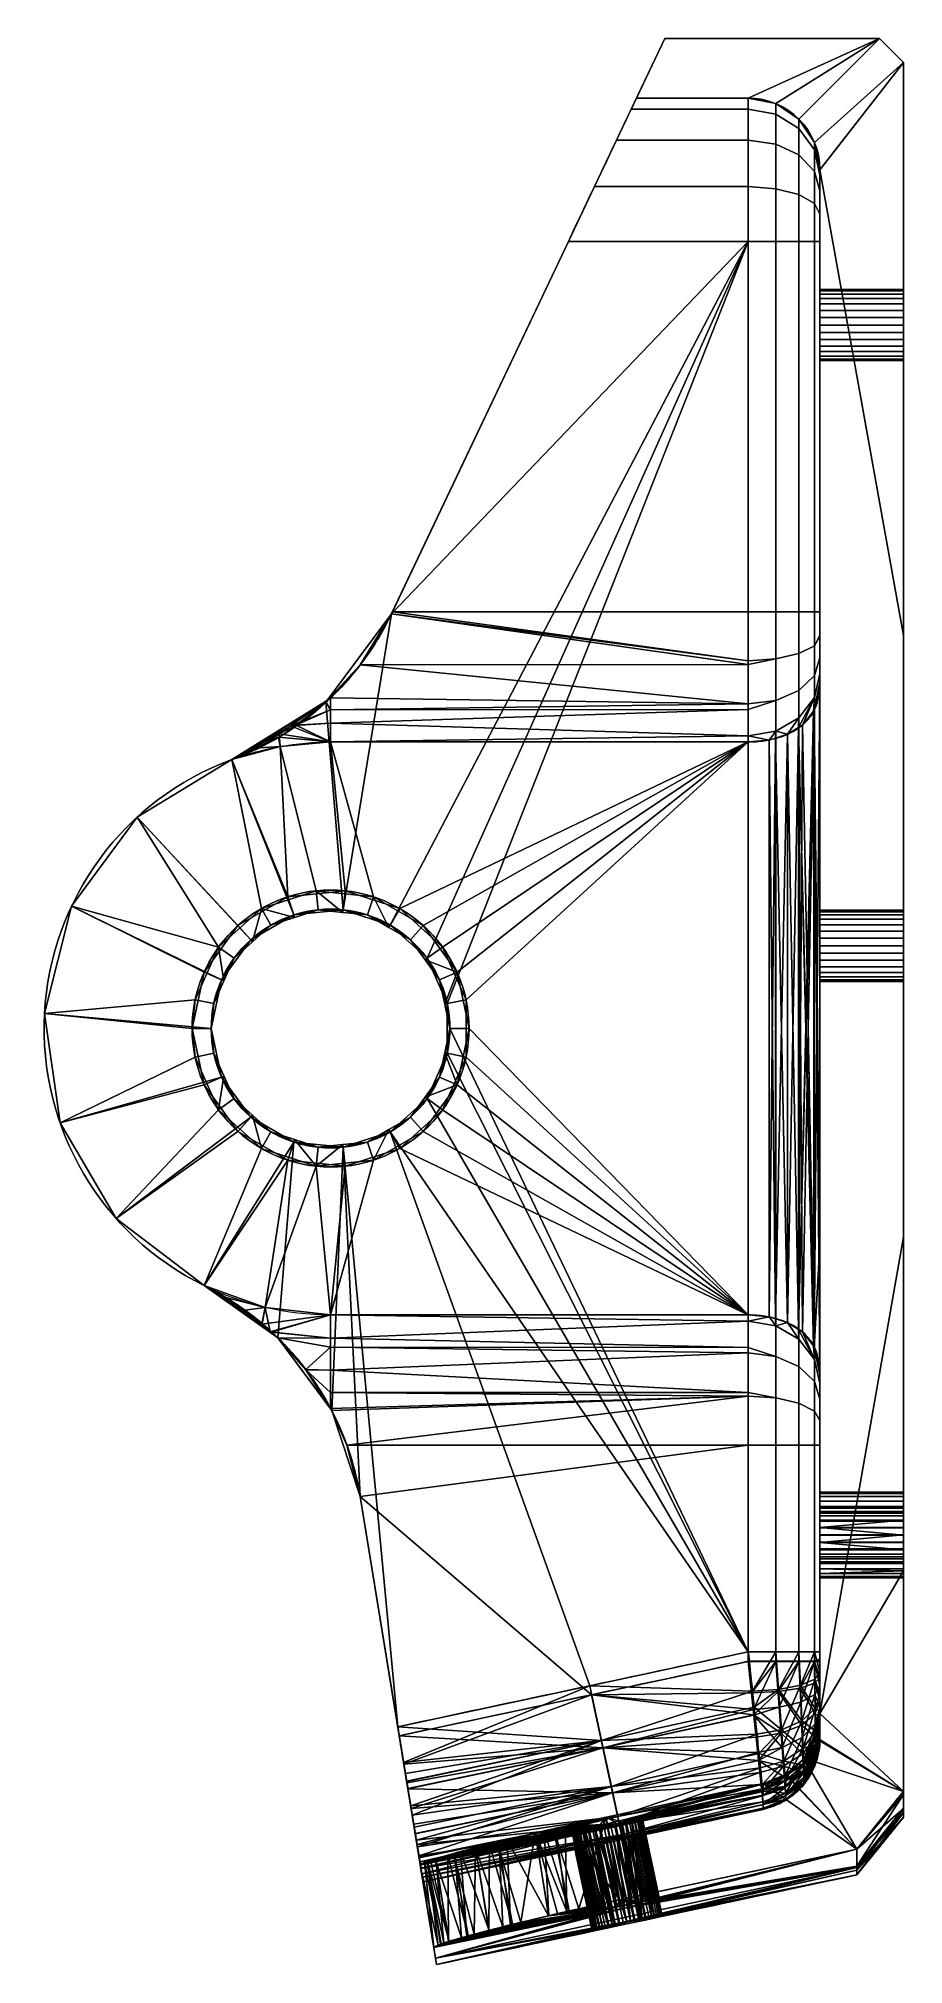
# Model space of a CAD drawing. Header units: millimetres. Extents: x 9475.8 to 9512, y -109.2 to -28.5.
import ezdxf

# ---------------------------------------------------------------- set-up
doc = ezdxf.new("R2010")
doc.units = ezdxf.units.MM
doc.layers.add('1', color=7, linetype='Continuous', true_color=0xffffff)

# ---------------------------------------------------------------- blocks, each defined once
blk = doc.blocks.new('130_11_0433_8001_000')
at = {"layer": '1', "color": 252, "linetype": 'Continuous', "lineweight": 18}
for points in [[(9501.999855, -28.534822, 46.500001), (9500.595093, -31.491544, -32.203898), (9500.812531, -31.034824, -20)], [(9501.999855, -28.534822, 46.500001), (9500.595093, -31.491544, 22.296101), (9500.595093, -31.491544, 32.203898), (9500.812531, -31.034824, 34.499999)], [(9500.812531, -31.034824, 20), (9500.595093, -31.491544, 22.296101), (9501.999855, -28.534822, 46.500001)], [(9500.812531, -31.034824, -34.499999), (9500.595093, -31.491544, -32.203898), (9501.999855, -28.534822, 46.500001)], [(9510.99968, -28.534822, 46.500001), (9501.999855, -28.534822, 46.500001), (9500.812531, -31.034824, 46.500001), (9505.49984, -31.034824, 46.500001)], [(9500.812531, -31.034824, -20), (9500.812531, -31.034824, 20), (9501.999855, -28.534822, 46.500001)], [(9501.999855, -28.534822, 46.500001), (9501.999855, -28.534822, -46.500001), (9500.812531, -31.034824, -46.500001), (9500.812531, -31.034824, -34.499999)], [(9500.812531, -31.034824, 34.499999), (9500.812531, -31.034824, 46.500001), (9501.999855, -28.534822, 46.500001)], [(9505.49984, -31.034824, -46.500001), (9500.812531, -31.034824, -46.500001), (9501.999855, -28.534822, -46.500001), (9510.99968, -28.534822, -46.500001)], [(9510.99968, -28.534822, 46.500001), (9510.99968, -28.534822, -46.500001), (9501.999855, -28.534822, -46.500001), (9501.999855, -28.534822, 46.500001)], [(9505.49984, -31.034824, 46.500001), (9506.648064, -31.263184, 46.500001), (9510.99968, -28.534822, 46.500001)], [(9510.99968, -28.534822, -46.500001), (9506.648064, -31.263184, -46.500001), (9505.49984, -31.034824, -46.500001)], [(9506.648064, -31.263184, 46.500001), (9507.621765, -31.913504, 46.500001), (9510.99968, -28.534822, 46.500001)], [(9510.99968, -28.534822, -46.500001), (9507.621765, -31.913504, -46.500001), (9506.648064, -31.263184, -46.500001)], [(9512.000084, -29.534822, 46.500001), (9510.99968, -28.534822, 46.500001), (9507.621765, -31.913504, 46.500001), (9508.271217, -32.886773, 46.500001)], [(9508.271217, -32.886773, -46.500001), (9507.621765, -31.913504, -46.500001), (9510.99968, -28.534822, -46.500001), (9512.000084, -29.534822, -46.500001)], [(9510.99968, -28.534822, -46.500001), (9512.000084, -29.534822), (9512.000084, -29.534822, -25.250001)], [(9510.99968, -28.534822, 46.500001), (9512.000084, -29.534822, 42.750001), (9512.000084, -29.534822, 25.250001)], [(9512.000084, -29.534822, 25.250001), (9512.000084, -29.534822), (9510.99968, -28.534822, -46.500001), (9510.99968, -28.534822, 46.500001)], [(9510.99968, -28.534822, 46.500001), (9512.000084, -29.534822, 46.500001), (9512.000084, -29.534822, 42.750001)], [(9512.000084, -29.534822, -25.250001), (9512.000084, -29.534822, -46.500001), (9510.99968, -28.534822, -46.500001)], [(9512.000084, -29.534822, 46.500001), (9508.271217, -32.886773, 46.500001), (9508.500099, -34.034822, 46.500001)], [(9508.500099, -34.034822, -46.500001), (9508.271217, -32.886773, -46.500001), (9512.000084, -29.534822, -46.500001)], [(9512.000084, -53.534824, 46.500001), (9512.000084, -29.534822, 46.500001), (9508.500099, -34.034822, 46.500001)], [(9508.500099, -34.034822, -46.500001), (9512.000084, -29.534822, -46.500001), (9512.000084, -53.534824, -46.500001)], [(9512.000084, -29.534822, 42.750001), (9512.000084, -39.653145, 38.713526), (9512.000084, -39.235786, 38.249999)], [(9512.000084, -29.534822, 25.250001), (9512.000084, -39.108239, 37.036475), (9512.000084, -39.420106, 36.496304)], [(9512.000084, -29.534822, 42.750001), (9512.000084, -40.222954, 38.967222), (9512.000084, -39.653145, 38.713526)], [(9512.000084, -29.534822, 25.250001), (9512.000084, -29.534822, 42.750001), (9512.000084, -39.043039, 37.656792), (9512.000084, -39.108239, 37.036475)], [(9512.000084, -29.534822, 42.750001), (9512.000084, -53.534824, 42.750001), (9512.000084, -40.846691, 38.967222), (9512.000084, -40.222954, 38.967222)], [(9512.000084, -39.420106, 36.496304), (9512.000084, -39.924718, 36.129683), (9512.000084, -29.534822, 25.250001)], [(9512.000084, -39.235786, 38.249999), (9512.000084, -39.043039, 37.656792), (9512.000084, -29.534822, 42.750001)], [(9512.000084, -53.534824, 25.250001), (9512.000084, -29.534822, 25.250001), (9512.000084, -40.534824, 35.999998), (9512.000084, -41.14493, 36.129683)], [(9512.000084, -29.534822, 25.250001), (9512.000084, -53.534824, 25.250001), (9512.000084, -40.846691, 14.467222), (9512.000084, -40.222954, 14.467222)], [(9512.000084, -29.534822), (9512.000084, -39.108239, 12.536475), (9512.000084, -39.420106, 11.996304)], [(9512.000084, -29.534822, 25.250001), (9512.000084, -39.653145, 14.213526), (9512.000084, -39.235786, 13.75)], [(9512.000084, -29.534822), (9512.000084, -29.534822, 25.250001), (9512.000084, -39.043039, 13.156793), (9512.000084, -39.108239, 12.536475)], [(9512.000084, -40.222954, 14.467222), (9512.000084, -39.653145, 14.213526), (9512.000084, -29.534822, 25.250001)], [(9512.000084, -39.420106, 11.996304), (9512.000084, -39.924718, 11.629682), (9512.000084, -29.534822)], [(9512.000084, -39.235786, 13.75), (9512.000084, -39.043039, 13.156793), (9512.000084, -29.534822, 25.250001)], [(9512.000084, -53.534824), (9512.000084, -29.534822), (9512.000084, -40.534824, 11.5), (9512.000084, -41.14493, 11.629682)], [(9512.000084, -29.534822), (9512.000084, -53.534824), (9512.000084, -40.846691, -11.532779), (9512.000084, -40.222954, -11.532779)], [(9512.000084, -29.534822), (9512.000084, -39.235786, -12.25), (9512.000084, -39.043039, -12.843207)], [(9512.000084, -53.534824, -25.250001), (9512.000084, -29.534822, -25.250001), (9512.000084, -40.534824, -14.5), (9512.000084, -41.14493, -14.370319)], [(9512.000084, -39.043039, -12.843207), (9512.000084, -39.108239, -13.463525), (9512.000084, -29.534822, -25.250001), (9512.000084, -29.534822)], [(9512.000084, -40.222954, -11.532779), (9512.000084, -39.653145, -11.786475), (9512.000084, -29.534822)], [(9512.000084, -39.653145, -11.786475), (9512.000084, -39.235786, -12.25), (9512.000084, -29.534822)], [(9512.000084, -29.534822, -25.250001), (9512.000084, -39.420106, -14.003696), (9512.000084, -39.924718, -14.370319)], [(9512.000084, -39.108239, -13.463525), (9512.000084, -39.420106, -14.003696), (9512.000084, -29.534822, -25.250001)], [(9512.000084, -29.534822, -25.250001), (9512.000084, -53.534824, -25.250001), (9512.000084, -40.846691, -36.032777), (9512.000084, -40.222954, -36.032777)], [(9512.000084, -29.534822, -46.500001), (9512.000084, -39.108239, -37.963524), (9512.000084, -39.420106, -38.503695)], [(9512.000084, -29.534822, -25.250001), (9512.000084, -39.653145, -36.286473), (9512.000084, -39.235786, -36.75)], [(9512.000084, -29.534822, -46.500001), (9512.000084, -29.534822, -25.250001), (9512.000084, -39.043039, -37.343208), (9512.000084, -39.108239, -37.963524)], [(9512.000084, -40.222954, -36.032777), (9512.000084, -39.653145, -36.286473), (9512.000084, -29.534822, -25.250001)], [(9512.000084, -39.420106, -38.503695), (9512.000084, -39.924718, -38.87032), (9512.000084, -29.534822, -46.500001)], [(9512.000084, -39.235786, -36.75), (9512.000084, -39.043039, -37.343208), (9512.000084, -29.534822, -25.250001)], [(9512.000084, -53.534824, -46.500001), (9512.000084, -29.534822, -46.500001), (9512.000084, -40.534824, -39.000001), (9512.000084, -41.14493, -38.87032)], [(9512.000084, -39.924718, -38.87032), (9512.000084, -40.534824, -39.000001), (9512.000084, -29.534822, -46.500001)], [(9512.000084, -39.924718, -14.370319), (9512.000084, -40.534824, -14.5), (9512.000084, -29.534822, -25.250001)], [(9512.000084, -39.924718, 11.629682), (9512.000084, -40.534824, 11.5), (9512.000084, -29.534822)], [(9512.000084, -39.924718, 36.129683), (9512.000084, -40.534824, 35.999998), (9512.000084, -29.534822, 25.250001)], [(9512.000084, -29.534822, 42.750001), (9512.000084, -29.534822, 46.500001), (9512.000084, -53.534824, 46.500001), (9512.000084, -53.534824, 42.750001)], [(9500.812531, -31.034824, 20), (9505.49984, -31.034824, 20), (9505.49984, -31.491544, 22.296101), (9500.595093, -31.491544, 22.296101)], [(9500.595093, -31.491544, -22.296101), (9505.49984, -31.491544, -22.296101), (9505.49984, -31.034824, -20), (9500.812531, -31.034824, -20)], [(9500.595093, -31.491544, 32.203898), (9505.49984, -31.491544, 32.203898), (9505.49984, -31.034824, 34.499999), (9500.812531, -31.034824, 34.499999)], [(9500.595093, -31.491544, -32.203898), (9500.595093, -31.491544, -22.296101), (9500.812531, -31.034824, -20)], [(9500.812531, -31.034824, -34.499999), (9505.49984, -31.034824, -34.499999), (9505.49984, -31.491544, -32.203898), (9500.595093, -31.491544, -32.203898)], [(9505.49984, -31.034824, -20), (9505.49984, -31.034824, 20), (9500.812531, -31.034824, 20), (9500.812531, -31.034824, -20)], [(9505.49984, -31.034824, 34.499999), (9505.49984, -31.034824, 46.500001), (9500.812531, -31.034824, 46.500001), (9500.812531, -31.034824, 34.499999)], [(9505.49984, -31.034824, -46.500001), (9505.49984, -31.034824, -34.499999), (9500.812531, -31.034824, -34.499999), (9500.812531, -31.034824, -46.500001)], [(9505.49984, -31.491544, 22.296101), (9505.49984, -31.034824, 20), (9506.648064, -31.263184, 20), (9506.648064, -31.702526, 22.208711)], [(9505.49984, -31.034824, 20), (9505.49984, -31.034824, -20), (9506.648064, -31.263184, -20), (9506.648064, -31.263184, 20)], [(9505.49984, -31.034824, -20), (9505.49984, -31.491544, -22.296101), (9506.648064, -31.702526, -22.208711), (9506.648064, -31.263184, -20)], [(9505.49984, -31.034824, 34.499999), (9505.49984, -31.491544, 32.203898), (9506.648064, -31.702526, 32.291289), (9506.648064, -31.263184, 34.499999)], [(9505.49984, -31.034824, 46.500001), (9505.49984, -31.034824, 34.499999), (9506.648064, -31.263184, 34.499999), (9506.648064, -31.263184, 46.500001)], [(9505.49984, -31.034824, -34.499999), (9505.49984, -31.034824, -46.500001), (9506.648064, -31.263184, -46.500001), (9506.648064, -31.263184, -34.499999)], [(9506.648064, -31.263184, -34.499999), (9506.648064, -31.702526, -32.291289), (9505.49984, -31.491544, -32.203898), (9505.49984, -31.034824, -34.499999)], [(9506.648064, -31.702526, 22.208711), (9506.648064, -31.263184, 20), (9507.621765, -31.913504, 20), (9507.621765, -32.303341, 21.959845)], [(9506.648064, -31.263184, 20), (9506.648064, -31.263184, -20), (9507.621765, -31.913504, -20), (9507.621765, -31.913504, 20)], [(9506.648064, -31.263184, -20), (9506.648064, -31.702526, -22.208711), (9507.621765, -32.303341, -21.959845), (9507.621765, -31.913504, -20)], [(9506.648064, -31.263184, 34.499999), (9506.648064, -31.702526, 32.291289), (9507.621765, -32.303341, 32.540154), (9507.621765, -31.913504, 34.499999)], [(9506.648064, -31.263184, 46.500001), (9506.648064, -31.263184, 34.499999), (9507.621765, -31.913504, 34.499999), (9507.621765, -31.913504, 46.500001)], [(9506.648064, -31.263184, -34.499999), (9506.648064, -31.263184, -46.500001), (9507.621765, -31.913504, -46.500001), (9507.621765, -31.913504, -34.499999)], [(9507.621765, -31.913504, -34.499999), (9507.621765, -32.303341, -32.540154), (9506.648064, -31.702526, -32.291289), (9506.648064, -31.263184, -34.499999)], [(9500.595093, -31.491544, 22.296101), (9505.49984, -31.491544, 22.296101), (9505.49984, -32.792181, 24.242641), (9499.977112, -32.792181, 24.242641)], [(9499.977112, -32.792181, -24.242641), (9505.49984, -32.792181, -24.242641), (9505.49984, -31.491544, -22.296101), (9500.595093, -31.491544, -22.296101)], [(9499.977112, -32.792181, 30.257359), (9505.49984, -32.792181, 30.257359), (9505.49984, -31.491544, 32.203898), (9500.595093, -31.491544, 32.203898)], [(9499.977112, -32.792181, 30.257359), (9500.595093, -31.491544, 22.296101), (9499.977112, -32.792181, 24.242641)], [(9500.595093, -31.491544, -22.296101), (9500.595093, -31.491544, -32.203898), (9499.977112, -32.792181, -30.257359)], [(9499.977112, -32.792181, 30.257359), (9500.595093, -31.491544, 32.203898), (9500.595093, -31.491544, 22.296101)], [(9499.977112, -32.792181, -24.242641), (9500.595093, -31.491544, -22.296101), (9499.977112, -32.792181, -30.257359)], [(9500.595093, -31.491544, -32.203898), (9505.49984, -31.491544, -32.203898), (9505.49984, -32.792181, -30.257359), (9499.977112, -32.792181, -30.257359)], [(9505.49984, -32.792181, 24.242641), (9505.49984, -31.491544, 22.296101), (9506.648064, -31.702526, 22.208711), (9506.648064, -32.953657, 24.081165)], [(9505.49984, -31.491544, -22.296101), (9505.49984, -32.792181, -24.242641), (9506.648064, -32.953657, -24.081165), (9506.648064, -31.702526, -22.208711)], [(9505.49984, -31.491544, 32.203898), (9505.49984, -32.792181, 30.257359), (9506.648064, -32.953657, 30.418836), (9506.648064, -31.702526, 32.291289)], [(9506.648064, -31.702526, -32.291289), (9506.648064, -32.953657, -30.418836), (9505.49984, -32.792181, -30.257359), (9505.49984, -31.491544, -32.203898)], [(9506.648064, -32.953657, 24.081165), (9506.648064, -31.702526, 22.208711), (9507.621765, -32.303341, 21.959845), (9507.621765, -33.413503, 23.621321)], [(9506.648064, -31.702526, -22.208711), (9506.648064, -32.953657, -24.081165), (9507.621765, -33.413503, -23.621321), (9507.621765, -32.303341, -21.959845)], [(9506.648064, -31.702526, 32.291289), (9506.648064, -32.953657, 30.418836), (9507.621765, -33.413503, 30.87868), (9507.621765, -32.303341, 32.540154)], [(9507.621765, -32.303341, -32.540154), (9507.621765, -33.413503, -30.87868), (9506.648064, -32.953657, -30.418836), (9506.648064, -31.702526, -32.291289)], [(9507.621765, -32.303341, 21.959845), (9507.621765, -31.913504, 20), (9508.271217, -32.886773, 20), (9508.271217, -33.202525, 21.58739)], [(9507.621765, -31.913504, 20), (9507.621765, -31.913504, -20), (9508.271217, -32.886773, -20), (9508.271217, -32.886773, 20)], [(9507.621765, -31.913504, -20), (9507.621765, -32.303341, -21.959845), (9508.271217, -33.202525, -21.58739), (9508.271217, -32.886773, -20)], [(9507.621765, -31.913504, 34.499999), (9507.621765, -32.303341, 32.540154), (9508.271217, -33.202525, 32.912608), (9508.271217, -32.886773, 34.499999)], [(9507.621765, -31.913504, 46.500001), (9507.621765, -31.913504, 34.499999), (9508.271217, -32.886773, 34.499999), (9508.271217, -32.886773, 46.500001)], [(9507.621765, -31.913504, -34.499999), (9507.621765, -31.913504, -46.500001), (9508.271217, -32.886773, -46.500001), (9508.271217, -32.886773, -34.499999)], [(9508.271217, -32.886773, -34.499999), (9508.271217, -33.202525, -32.912608), (9507.621765, -32.303341, -32.540154), (9507.621765, -31.913504, -34.499999)], [(9499.977112, -32.792181, 24.242641), (9505.49984, -32.792181, 24.242641), (9505.49984, -34.738723, 25.543278), (9499.052048, -34.738723, 25.543278)], [(9499.052048, -34.738723, -25.543278), (9505.49984, -34.738723, -25.543278), (9505.49984, -32.792181, -24.242641), (9499.977112, -32.792181, -24.242641)], [(9499.052048, -34.738723, 28.956722), (9505.49984, -34.738723, 28.956722), (9505.49984, -32.792181, 30.257359), (9499.977112, -32.792181, 30.257359)], [(9499.977112, -32.792181, 30.257359), (9499.977112, -32.792181, 24.242641), (9499.052048, -34.738723, 25.543278)], [(9499.977112, -32.792181, -24.242641), (9499.977112, -32.792181, -30.257359), (9499.052048, -34.738723, -28.956722)], [(9499.052048, -34.738723, -25.543278), (9499.977112, -32.792181, -24.242641), (9499.052048, -34.738723, -28.956722)], [(9499.052048, -34.738723, 28.956722), (9499.977112, -32.792181, 30.257359), (9499.052048, -34.738723, 25.543278)], [(9499.977112, -32.792181, -30.257359), (9505.49984, -32.792181, -30.257359), (9505.49984, -34.738723, -28.956722), (9499.052048, -34.738723, -28.956722)], [(9505.49984, -34.738723, 25.543278), (9505.49984, -32.792181, 24.242641), (9506.648064, -32.953657, 24.081165), (9506.648064, -34.826111, 25.332298)], [(9505.49984, -32.792181, -24.242641), (9505.49984, -34.738723, -25.543278), (9506.648064, -34.826111, -25.332298), (9506.648064, -32.953657, -24.081165)], [(9505.49984, -32.792181, 30.257359), (9505.49984, -34.738723, 28.956722), (9506.648064, -34.826111, 29.167701), (9506.648064, -32.953657, 30.418836)], [(9506.648064, -32.953657, -30.418836), (9506.648064, -34.826111, -29.167701), (9505.49984, -34.738723, -28.956722), (9505.49984, -32.792181, -30.257359)], [(9506.648064, -34.826111, 25.332298), (9506.648064, -32.953657, 24.081165), (9507.621765, -33.413503, 23.621321), (9507.621765, -35.074979, 24.731483)], [(9506.648064, -32.953657, -24.081165), (9506.648064, -34.826111, -25.332298), (9507.621765, -35.074979, -24.731483), (9507.621765, -33.413503, -23.621321)], [(9506.648064, -32.953657, 30.418836), (9506.648064, -34.826111, 29.167701), (9507.621765, -35.074979, 29.768517), (9507.621765, -33.413503, 30.87868)], [(9507.621765, -33.413503, -30.87868), (9507.621765, -35.074979, -29.768517), (9506.648064, -34.826111, -29.167701), (9506.648064, -32.953657, -30.418836)], [(9507.621765, -33.413503, 23.621321), (9507.621765, -32.303341, 21.959845), (9508.271217, -33.202525, 21.58739), (9508.271217, -34.10171, 22.933114)], [(9507.621765, -32.303341, -21.959845), (9507.621765, -33.413503, -23.621321), (9508.271217, -34.10171, -22.933114), (9508.271217, -33.202525, -21.58739)], [(9507.621765, -32.303341, 32.540154), (9507.621765, -33.413503, 30.87868), (9508.271217, -34.10171, 31.566884), (9508.271217, -33.202525, 32.912608)], [(9508.271217, -33.202525, -32.912608), (9508.271217, -34.10171, -31.566884), (9507.621765, -33.413503, -30.87868), (9507.621765, -32.303341, -32.540154)], [(9508.271217, -33.202525, 21.58739), (9508.271217, -32.886773, 20), (9508.500099, -34.034822, 20), (9508.500099, -34.263186, 21.14805)], [(9508.271217, -32.886773, 20), (9508.271217, -32.886773, -20), (9508.500099, -34.034822), (9508.500099, -34.034822, 18.750001)], [(9508.271217, -32.886773, -20), (9508.500099, -34.034822, -13), (9508.500099, -34.034822)], [(9508.271217, -32.886773, -20), (9508.500099, -34.034822, -20), (9508.500099, -34.034822, -13)], [(9508.500099, -34.034822, 18.750001), (9508.500099, -34.034822, 20), (9508.271217, -32.886773, 20)], [(9508.271217, -32.886773, -20), (9508.271217, -33.202525, -21.58739), (9508.500099, -34.263186, -21.14805), (9508.500099, -34.034822, -20)], [(9508.271217, -32.886773, 34.499999), (9508.271217, -33.202525, 32.912608), (9508.500099, -34.263186, 33.35195), (9508.500099, -34.034822, 34.499999)], [(9508.271217, -32.886773, 46.500001), (9508.271217, -32.886773, 34.499999), (9508.500099, -34.034822, 34.499999), (9508.500099, -34.034822, 46.500001)], [(9508.271217, -32.886773, -34.499999), (9508.271217, -32.886773, -46.500001), (9508.500099, -34.034822, -46.500001), (9508.500099, -34.034822, -34.499999)], [(9508.500099, -34.034822, -34.499999), (9508.500099, -34.263186, -33.35195), (9508.271217, -33.202525, -32.912608), (9508.271217, -32.886773, -34.499999)], [(9507.621765, -35.074979, 24.731483), (9507.621765, -33.413503, 23.621321), (9508.271217, -34.10171, 22.933114), (9508.271217, -35.447434, 23.832299)], [(9507.621765, -33.413503, -23.621321), (9507.621765, -35.074979, -24.731483), (9508.271217, -35.447434, -23.832299), (9508.271217, -34.10171, -22.933114)], [(9507.621765, -33.413503, 30.87868), (9507.621765, -35.074979, 29.768517), (9508.271217, -35.447434, 30.667702), (9508.271217, -34.10171, 31.566884)], [(9508.271217, -34.10171, -31.566884), (9508.271217, -35.447434, -30.667702), (9507.621765, -35.074979, -29.768517), (9507.621765, -33.413503, -30.87868)], [(9508.271217, -34.10171, 22.933114), (9508.271217, -33.202525, 21.58739), (9508.500099, -34.263186, 21.14805), (9508.500099, -34.913503, 22.12132)], [(9508.271217, -33.202525, -21.58739), (9508.271217, -34.10171, -22.933114), (9508.500099, -34.913503, -22.12132), (9508.500099, -34.263186, -21.14805)], [(9508.271217, -33.202525, 32.912608), (9508.271217, -34.10171, 31.566884), (9508.500099, -34.913503, 32.378681), (9508.500099, -34.263186, 33.35195)], [(9508.500099, -34.263186, -33.35195), (9508.500099, -34.913503, -32.378681), (9508.271217, -34.10171, -31.566884), (9508.271217, -33.202525, -32.912608)], [(9508.271217, -35.447434, 23.832299), (9508.271217, -34.10171, 22.933114), (9508.500099, -34.913503, 22.12132), (9508.500099, -35.886772, 22.771638)], [(9508.271217, -34.10171, -22.933114), (9508.271217, -35.447434, -23.832299), (9508.500099, -35.886772, -22.771638), (9508.500099, -34.913503, -22.12132)], [(9508.271217, -34.10171, 31.566884), (9508.271217, -35.447434, 30.667702), (9508.500099, -35.886772, 31.728361), (9508.500099, -34.913503, 32.378681)], [(9508.500099, -34.913503, -32.378681), (9508.500099, -35.886772, -31.728361), (9508.271217, -35.447434, -30.667702), (9508.271217, -34.10171, -31.566884)], [(9512.000084, -78.721426, 46.500001), (9512.000084, -53.534824, 46.500001), (9508.500099, -34.034822, 46.500001), (9508.500099, -98.692328, 46.500001)], [(9508.500099, -98.692328, -46.500001), (9508.500099, -34.034822, -46.500001), (9512.000084, -53.534824, -46.500001), (9512.000084, -78.721426, -46.500001)], [(9508.500099, -34.034822, 46.500001), (9508.500099, -65.235786, 38.249999), (9508.500099, -65.653145, 38.713526)], [(9508.500099, -34.034822, 46.500001), (9508.500099, -40.222954, 38.967222), (9508.500099, -40.846691, 38.967222)], [(9508.500099, -34.034822, 34.499999), (9508.500099, -39.108239, 37.036475), (9508.500099, -39.043039, 37.656792)], [(9508.500099, -39.420106, 36.496304), (9508.500099, -39.108239, 37.036475), (9508.500099, -34.034822, 34.499999), (9508.500099, -34.263186, 33.35195)], [(9508.500099, -40.846691, 38.967222), (9508.500099, -65.04304, 37.656792), (9508.500099, -65.235786, 38.249999), (9508.500099, -34.034822, 46.500001)], [(9508.500099, -34.034822, 46.500001), (9508.500099, -39.235786, 38.249999), (9508.500099, -39.653145, 38.713526)], [(9508.500099, -65.653145, 38.713526), (9508.500099, -66.222958, 38.967222), (9508.500099, -34.034822, 46.500001)], [(9508.500099, -98.692328, 46.500001), (9508.500099, -34.034822, 46.500001), (9508.500099, -66.222958, 38.967222), (9508.500099, -66.846691, 38.967222)], [(9508.500099, -39.043039, 37.656792), (9508.500099, -39.235786, 38.249999), (9508.500099, -34.034822, 46.500001), (9508.500099, -34.034822, 34.499999)], [(9508.500099, -39.653145, 38.713526), (9508.500099, -40.222954, 38.967222), (9508.500099, -34.034822, 46.500001)], [(9508.500099, -34.034822, -46.500001), (9508.500099, -39.420106, -38.503695), (9508.500099, -39.108239, -37.963524)], [(9508.500099, -34.034822, -46.500001), (9508.500099, -39.924718, -38.87032), (9508.500099, -39.420106, -38.503695)], [(9508.500099, -34.034822, -46.500001), (9508.500099, -65.420106, -38.503695), (9508.500099, -41.14493, -38.87032), (9508.500099, -40.534824, -39.000001)], [(9508.500099, -34.263186, -33.35195), (9508.500099, -34.034822, -34.499999), (9508.500099, -39.043039, -37.343208), (9508.500099, -39.235786, -36.75)], [(9508.500099, -40.534824, -39.000001), (9508.500099, -39.924718, -38.87032), (9508.500099, -34.034822, -46.500001)], [(9508.500099, -39.108239, -37.963524), (9508.500099, -39.043039, -37.343208), (9508.500099, -34.034822, -34.499999), (9508.500099, -34.034822, -46.500001)], [(9508.500099, -34.034822, -46.500001), (9508.500099, -98.692328, -46.500001), (9508.500099, -66.534825, -39.000001), (9508.500099, -65.924719, -38.87032)], [(9508.500099, -65.924719, -38.87032), (9508.500099, -65.420106, -38.503695), (9508.500099, -34.034822, -46.500001)], [(9508.500099, -34.034822), (9508.500099, -40.534824, 11.5), (9508.500099, -39.924718, 11.629682)], [(9508.500099, -34.034822), (9508.500099, -53.534824), (9508.500099, -41.14493, 11.629682), (9508.500099, -40.534824, 11.5)], [(9508.500099, -34.034822, 18.750001), (9508.500099, -39.043039, 13.156793), (9508.500099, -39.235786, 13.75)], [(9508.500099, -34.034822), (9508.500099, -39.420106, 11.996304), (9508.500099, -39.108239, 12.536475)], [(9508.500099, -53.534824, 18.750001), (9508.500099, -34.034822, 18.750001), (9508.500099, -40.222954, 14.467222), (9508.500099, -40.846691, 14.467222)], [(9508.500099, -39.235786, 13.75), (9508.500099, -39.653145, 14.213526), (9508.500099, -34.034822, 18.750001)], [(9508.500099, -39.924718, 11.629682), (9508.500099, -39.420106, 11.996304), (9508.500099, -34.034822)], [(9508.500099, -39.108239, 12.536475), (9508.500099, -39.043039, 13.156793), (9508.500099, -34.034822, 18.750001), (9508.500099, -34.034822)], [(9508.500099, -53.534824), (9508.500099, -34.034822), (9508.500099, -40.222954, -11.532779), (9508.500099, -40.846691, -11.532779)], [(9508.500099, -34.034822), (9508.500099, -39.653145, -11.786475), (9508.500099, -40.222954, -11.532779)], [(9508.500099, -34.034822), (9508.500099, -34.034822, -13), (9508.500099, -39.043039, -12.843207), (9508.500099, -39.235786, -12.25)], [(9508.500099, -34.034822, -13), (9508.500099, -39.05952, -13), (9508.500099, -39.043039, -12.843207)], [(9508.500099, -39.235786, -12.25), (9508.500099, -39.653145, -11.786475), (9508.500099, -34.034822)], [(9508.500099, -34.263186, 21.14805), (9508.500099, -34.034822, 20), (9508.500099, -37.034824, 23)], [(9508.500099, -34.034822, 18.750001), (9508.500099, -53.534824, 18.750001), (9508.500099, -52.545644, 23), (9508.500099, -37.034824, 23)], [(9508.500099, -39.924718, -14.370319), (9508.500099, -39.420106, -14.003696), (9508.500099, -34.034822, -20), (9508.500099, -34.263186, -21.14805)], [(9508.500099, -34.034822, -13), (9508.500099, -34.034822, -20), (9508.500099, -39.420106, -14.003696), (9508.500099, -39.108239, -13.463525)], [(9508.500099, -39.108239, -13.463525), (9508.500099, -39.05952, -13), (9508.500099, -34.034822, -13)], [(9508.500099, -34.034822, 20), (9508.500099, -34.034822, 18.750001), (9508.500099, -37.034824, 23)], [(9508.500099, -39.653145, 14.213526), (9508.500099, -40.222954, 14.467222), (9508.500099, -34.034822, 18.750001)], [(9508.500099, -34.263186, 33.35195), (9508.500099, -34.913503, 32.378681), (9508.500099, -39.420106, 36.496304)], [(9508.500099, -34.913503, -32.378681), (9508.500099, -34.263186, -33.35195), (9508.500099, -39.235786, -36.75)], [(9508.500099, -37.034824, 23), (9508.500099, -35.886772, 22.771638), (9508.500099, -34.913503, 22.12132), (9508.500099, -34.263186, 21.14805)], [(9508.500099, -34.263186, -21.14805), (9508.500099, -34.913503, -22.12132), (9508.500099, -35.886772, -22.771638), (9508.500099, -39.924718, -14.370319)], [(9499.052048, -34.738723, 25.543278), (9505.49984, -34.738723, 25.543278), (9505.49984, -37.034824, 26.000001), (9497.961044, -37.034824, 26.000001)], [(9497.961044, -37.034824, -26.000001), (9505.49984, -37.034824, -26.000001), (9505.49984, -34.738723, -25.543278), (9499.052048, -34.738723, -25.543278)], [(9497.961044, -37.034824, 28.5), (9505.49984, -37.034824, 28.5), (9505.49984, -34.738723, 28.956722), (9499.052048, -34.738723, 28.956722)], [(9497.961044, -37.034824, 28.5), (9499.052048, -34.738723, 28.956722), (9499.052048, -34.738723, 25.543278), (9497.961044, -37.034824, 26.000001)], [(9497.961044, -37.034824, -26.000001), (9499.052048, -34.738723, -25.543278), (9499.052048, -34.738723, -28.956722), (9497.961044, -37.034824, -28.5)], [(9499.052048, -34.738723, -28.956722), (9505.49984, -34.738723, -28.956722), (9505.49984, -37.034824, -28.5), (9497.961044, -37.034824, -28.5)], [(9505.49984, -37.034824, 26.000001), (9505.49984, -34.738723, 25.543278), (9506.648064, -34.826111, 25.332298), (9506.648064, -37.034824, 25.771638)], [(9505.49984, -34.738723, -25.543278), (9505.49984, -37.034824, -26.000001), (9506.648064, -37.034824, -25.771638), (9506.648064, -34.826111, -25.332298)], [(9505.49984, -34.738723, 28.956722), (9505.49984, -37.034824, 28.5), (9506.648064, -37.034824, 28.728362), (9506.648064, -34.826111, 29.167701)], [(9506.648064, -34.826111, -29.167701), (9506.648064, -37.034824, -28.728362), (9505.49984, -37.034824, -28.5), (9505.49984, -34.738723, -28.956722)], [(9506.648064, -37.034824, 25.771638), (9506.648064, -34.826111, 25.332298), (9507.621765, -35.074979, 24.731483), (9507.621765, -37.034824, 25.12132)], [(9506.648064, -34.826111, -25.332298), (9506.648064, -37.034824, -25.771638), (9507.621765, -37.034824, -25.12132), (9507.621765, -35.074979, -24.731483)], [(9506.648064, -34.826111, 29.167701), (9506.648064, -37.034824, 28.728362), (9507.621765, -37.034824, 29.378681), (9507.621765, -35.074979, 29.768517)], [(9507.621765, -35.074979, -29.768517), (9507.621765, -37.034824, -29.378681), (9506.648064, -37.034824, -28.728362), (9506.648064, -34.826111, -29.167701)], [(9507.621765, -37.034824, 25.12132), (9507.621765, -35.074979, 24.731483), (9508.271217, -35.447434, 23.832299), (9508.271217, -37.034824, 24.148051)], [(9507.621765, -35.074979, -24.731483), (9507.621765, -37.034824, -25.12132), (9508.271217, -37.034824, -24.148051), (9508.271217, -35.447434, -23.832299)], [(9507.621765, -35.074979, 29.768517), (9507.621765, -37.034824, 29.378681), (9508.271217, -37.034824, 30.35195), (9508.271217, -35.447434, 30.667702)], [(9508.271217, -35.447434, -30.667702), (9508.271217, -37.034824, -30.35195), (9507.621765, -37.034824, -29.378681), (9507.621765, -35.074979, -29.768517)], [(9508.271217, -37.034824, 24.148051), (9508.271217, -35.447434, 23.832299), (9508.500099, -35.886772, 22.771638), (9508.500099, -37.034824, 23)], [(9508.271217, -35.447434, -23.832299), (9508.271217, -37.034824, -24.148051), (9508.500099, -37.034824, -23), (9508.500099, -35.886772, -22.771638)], [(9508.271217, -35.447434, 30.667702), (9508.271217, -37.034824, 30.35195), (9508.500099, -37.034824, 31.500001), (9508.500099, -35.886772, 31.728361)], [(9508.500099, -35.886772, -31.728361), (9508.500099, -37.034824, -31.500001), (9508.271217, -37.034824, -30.35195), (9508.271217, -35.447434, -30.667702)], [(9508.500099, -39.420106, 36.496304), (9508.500099, -34.913503, 32.378681), (9508.500099, -35.886772, 31.728361)], [(9508.500099, -39.235786, -36.75), (9508.500099, -39.653145, -36.286473), (9508.500099, -35.886772, -31.728361), (9508.500099, -34.913503, -32.378681)], [(9508.500099, -35.886772, 31.728361), (9508.500099, -37.034824, 31.500001), (9508.500099, -39.924718, 36.129683), (9508.500099, -39.420106, 36.496304)], [(9508.500099, -39.653145, -36.286473), (9508.500099, -40.222954, -36.032777), (9508.500099, -37.034824, -31.500001), (9508.500099, -35.886772, -31.728361)], [(9508.500099, -35.886772, -22.771638), (9508.500099, -37.034824, -23), (9508.500099, -40.534824, -14.5), (9508.500099, -39.924718, -14.370319)], [(9490.553856, -52.625276, 28.5), (9488.52253, -65.027393, 28.5), (9490.50045, -65.669872, 28.5), (9505.49984, -37.034824, 28.5)], [(9505.49984, -37.034824, -28.5), (9490.50045, -65.669872, -28.5), (9488.52253, -65.027393, -28.5), (9490.553856, -52.625276, -28.5)], [(9490.50045, -65.669872, 28.5), (9492.045403, -67.061074, 28.5), (9505.49984, -37.034824, 28.5)], [(9505.49984, -37.034824, -28.5), (9492.045403, -67.061074, -28.5), (9490.50045, -65.669872, -28.5)], [(9505.49984, -37.034824, 28.5), (9497.961044, -37.034824, 28.5), (9490.553856, -52.625276, 28.5)], [(9490.553856, -52.625276, 28.5), (9497.961044, -37.034824, 28.5), (9497.961044, -37.034824, 26.000001), (9490.592003, -52.545644, 26.000001)], [(9490.592003, -52.545644, -26.000001), (9497.961044, -37.034824, -26.000001), (9497.961044, -37.034824, -28.5), (9490.553856, -52.625276, -28.5)], [(9490.553856, -52.625276, -28.5), (9497.961044, -37.034824, -28.5), (9505.49984, -37.034824, -28.5)], [(9505.49984, -37.034824, 26.000001), (9505.49984, -52.545644, 26.000001), (9490.592003, -52.545644, 26.000001), (9497.961044, -37.034824, 26.000001)], [(9505.49984, -52.545644, -26.000001), (9505.49984, -37.034824, -26.000001), (9497.961044, -37.034824, -26.000001), (9490.592003, -52.545644, -26.000001)], [(9492.045403, -67.061074, 28.5), (9492.890358, -68.960443, 28.5), (9505.49984, -37.034824, 28.5)], [(9492.890358, -68.960443, -28.5), (9492.045403, -67.061074, -28.5), (9505.49984, -37.034824, -28.5)], [(9505.49984, -96.110865, 28.5), (9505.49984, -37.034824, 28.5), (9492.890358, -68.960443, 28.5), (9492.890358, -71.039557, 28.5)], [(9493.000031, -70, -28.5), (9492.890358, -68.960443, -28.5), (9505.49984, -37.034824, -28.5), (9505.49984, -96.110865, -28.5)], [(9506.648064, -37.034824, 25.771638), (9506.648064, -52.545644, 25.771638), (9505.49984, -52.545644, 26.000001), (9505.49984, -37.034824, 26.000001)], [(9506.648064, -52.545644, -25.771638), (9506.648064, -37.034824, -25.771638), (9505.49984, -37.034824, -26.000001), (9505.49984, -52.545644, -26.000001)], [(9505.49984, -37.034824, 28.5), (9505.49984, -96.110865, 28.5), (9506.648064, -96.110865, 28.728362), (9506.648064, -37.034824, 28.728362)], [(9506.648064, -37.034824, -28.728362), (9506.648064, -96.110865, -28.728362), (9505.49984, -96.110865, -28.5), (9505.49984, -37.034824, -28.5)], [(9507.621765, -37.034824, 25.12132), (9507.621765, -52.545644, 25.12132), (9506.648064, -52.545644, 25.771638), (9506.648064, -37.034824, 25.771638)], [(9507.621765, -52.545644, -25.12132), (9507.621765, -37.034824, -25.12132), (9506.648064, -37.034824, -25.771638), (9506.648064, -52.545644, -25.771638)], [(9506.648064, -37.034824, 28.728362), (9506.648064, -96.110865, 28.728362), (9507.621765, -96.110865, 29.378681), (9507.621765, -37.034824, 29.378681)], [(9507.621765, -37.034824, -29.378681), (9507.621765, -96.110865, -29.378681), (9506.648064, -96.110865, -28.728362), (9506.648064, -37.034824, -28.728362)], [(9508.271217, -37.034824, 24.148051), (9508.271217, -52.545644, 24.148051), (9507.621765, -52.545644, 25.12132), (9507.621765, -37.034824, 25.12132)], [(9508.271217, -52.545644, -24.148051), (9508.271217, -37.034824, -24.148051), (9507.621765, -37.034824, -25.12132), (9507.621765, -52.545644, -25.12132)], [(9507.621765, -37.034824, 29.378681), (9507.621765, -96.110865, 29.378681), (9508.271217, -96.110865, 30.35195), (9508.271217, -37.034824, 30.35195)], [(9508.271217, -37.034824, -30.35195), (9508.271217, -96.110865, -30.35195), (9507.621765, -96.110865, -29.378681), (9507.621765, -37.034824, -29.378681)], [(9508.500099, -37.034824, 23), (9508.500099, -52.545644, 23), (9508.271217, -52.545644, 24.148051), (9508.271217, -37.034824, 24.148051)], [(9508.500099, -52.545644, -23), (9508.500099, -37.034824, -23), (9508.271217, -37.034824, -24.148051), (9508.271217, -52.545644, -24.148051)], [(9508.271217, -37.034824, 30.35195), (9508.271217, -96.110865, 30.35195), (9508.500099, -96.110865, 31.500001), (9508.500099, -37.034824, 31.500001)], [(9508.500099, -37.034824, -31.500001), (9508.500099, -96.110865, -31.500001), (9508.271217, -96.110865, -30.35195), (9508.271217, -37.034824, -30.35195)], [(9508.500099, -37.034824, 31.500001), (9508.500099, -40.534824, 35.999998), (9508.500099, -39.924718, 36.129683)], [(9508.500099, -37.034824, 31.500001), (9508.500099, -41.14493, 36.129683), (9508.500099, -40.534824, 35.999998)], [(9508.500099, -41.649539, 36.496304), (9508.500099, -41.14493, 36.129683), (9508.500099, -37.034824, 31.500001), (9508.500099, -65.420106, 36.496304)], [(9508.500099, -37.034824, 31.500001), (9508.500099, -66.534825, 35.999998), (9508.500099, -65.924719, 36.129683)], [(9508.500099, -66.534825, 35.999998), (9508.500099, -37.034824, 31.500001), (9508.500099, -96.110865, 31.500001)], [(9508.500099, -65.924719, 36.129683), (9508.500099, -65.420106, 36.496304), (9508.500099, -37.034824, 31.500001)], [(9508.500099, -37.034824, -31.500001), (9508.500099, -66.222958, -36.032777), (9508.500099, -66.846691, -36.032777)], [(9508.500099, -37.034824, -31.500001), (9508.500099, -65.235786, -36.75), (9508.500099, -65.653145, -36.286473)], [(9508.500099, -37.034824, -31.500001), (9508.500099, -40.222954, -36.032777), (9508.500099, -40.846691, -36.032777)], [(9508.500099, -37.034824, -31.500001), (9508.500099, -89.608997, -36.75), (9508.500099, -90.026356, -36.286473)], [(9508.500099, -66.846691, -36.032777), (9508.500099, -89.416251, -37.343208), (9508.500099, -37.034824, -31.500001)], [(9508.500099, -40.846691, -36.032777), (9508.500099, -65.04304, -37.343208), (9508.500099, -65.235786, -36.75), (9508.500099, -37.034824, -31.500001)], [(9508.500099, -37.034824, -31.500001), (9508.500099, -89.416251, -37.343208), (9508.500099, -89.608997, -36.75)], [(9508.500099, -90.026356, -36.286473), (9508.500099, -90.596169, -36.032777), (9508.500099, -96.110865, -31.500001), (9508.500099, -37.034824, -31.500001)], [(9508.500099, -65.653145, -36.286473), (9508.500099, -66.222958, -36.032777), (9508.500099, -37.034824, -31.500001)], [(9508.500099, -41.14493, -14.370319), (9508.500099, -40.534824, -14.5), (9508.500099, -37.034824, -23), (9508.500099, -52.545644, -23)], [(9512.000084, -39.043039, 37.656792), (9508.500099, -39.043039, 37.656792), (9508.500099, -39.108239, 37.036475), (9512.000084, -39.108239, 37.036475)], [(9512.000084, -39.235786, 38.249999), (9508.500099, -39.235786, 38.249999), (9508.500099, -39.043039, 37.656792), (9512.000084, -39.043039, 37.656792)], [(9512.000084, -39.043039, -37.343208), (9508.500099, -39.043039, -37.343208), (9508.500099, -39.108239, -37.963524), (9512.000084, -39.108239, -37.963524)], [(9512.000084, -39.235786, -36.75), (9508.500099, -39.235786, -36.75), (9508.500099, -39.043039, -37.343208), (9512.000084, -39.043039, -37.343208)], [(9512.000084, -39.043039, 13.156793), (9508.500099, -39.043039, 13.156793), (9508.500099, -39.108239, 12.536475), (9512.000084, -39.108239, 12.536475)], [(9512.000084, -39.235786, 13.75), (9508.500099, -39.235786, 13.75), (9508.500099, -39.043039, 13.156793), (9512.000084, -39.043039, 13.156793)], [(9512.000084, -39.043039, -12.843207), (9508.500099, -39.043039, -12.843207), (9508.500099, -39.05952, -13)], [(9508.500099, -39.05952, -13), (9508.500099, -39.108239, -13.463525), (9512.000084, -39.108239, -13.463525), (9512.000084, -39.043039, -12.843207)], [(9512.000084, -39.235786, -12.25), (9508.500099, -39.235786, -12.25), (9508.500099, -39.043039, -12.843207), (9512.000084, -39.043039, -12.843207)], [(9512.000084, -39.108239, 37.036475), (9508.500099, -39.108239, 37.036475), (9508.500099, -39.420106, 36.496304), (9512.000084, -39.420106, 36.496304)], [(9512.000084, -39.108239, -37.963524), (9508.500099, -39.108239, -37.963524), (9508.500099, -39.420106, -38.503695), (9512.000084, -39.420106, -38.503695)], [(9512.000084, -39.108239, 12.536475), (9508.500099, -39.108239, 12.536475), (9508.500099, -39.420106, 11.996304), (9512.000084, -39.420106, 11.996304)], [(9512.000084, -39.108239, -13.463525), (9508.500099, -39.108239, -13.463525), (9508.500099, -39.420106, -14.003696), (9512.000084, -39.420106, -14.003696)], [(9512.000084, -39.653145, 38.713526), (9508.500099, -39.653145, 38.713526), (9508.500099, -39.235786, 38.249999), (9512.000084, -39.235786, 38.249999)], [(9512.000084, -39.653145, -36.286473), (9508.500099, -39.653145, -36.286473), (9508.500099, -39.235786, -36.75), (9512.000084, -39.235786, -36.75)], [(9512.000084, -39.653145, 14.213526), (9508.500099, -39.653145, 14.213526), (9508.500099, -39.235786, 13.75), (9512.000084, -39.235786, 13.75)], [(9512.000084, -39.653145, -11.786475), (9508.500099, -39.653145, -11.786475), (9508.500099, -39.235786, -12.25), (9512.000084, -39.235786, -12.25)], [(9512.000084, -39.420106, 36.496304), (9508.500099, -39.420106, 36.496304), (9508.500099, -39.924718, 36.129683), (9512.000084, -39.924718, 36.129683)], [(9512.000084, -39.420106, -38.503695), (9508.500099, -39.420106, -38.503695), (9508.500099, -39.924718, -38.87032), (9512.000084, -39.924718, -38.87032)], [(9512.000084, -39.420106, 11.996304), (9508.500099, -39.420106, 11.996304), (9508.500099, -39.924718, 11.629682), (9512.000084, -39.924718, 11.629682)], [(9512.000084, -39.420106, -14.003696), (9508.500099, -39.420106, -14.003696), (9508.500099, -39.924718, -14.370319), (9512.000084, -39.924718, -14.370319)], [(9512.000084, -40.222954, 38.967222), (9508.500099, -40.222954, 38.967222), (9508.500099, -39.653145, 38.713526), (9512.000084, -39.653145, 38.713526)], [(9512.000084, -40.222954, -36.032777), (9508.500099, -40.222954, -36.032777), (9508.500099, -39.653145, -36.286473), (9512.000084, -39.653145, -36.286473)], [(9512.000084, -40.222954, 14.467222), (9508.500099, -40.222954, 14.467222), (9508.500099, -39.653145, 14.213526), (9512.000084, -39.653145, 14.213526)], [(9512.000084, -40.222954, -11.532779), (9508.500099, -40.222954, -11.532779), (9508.500099, -39.653145, -11.786475), (9512.000084, -39.653145, -11.786475)], [(9512.000084, -39.924718, 36.129683), (9508.500099, -39.924718, 36.129683), (9508.500099, -40.534824, 35.999998), (9512.000084, -40.534824, 35.999998)], [(9512.000084, -39.924718, -38.87032), (9508.500099, -39.924718, -38.87032), (9508.500099, -40.534824, -39.000001), (9512.000084, -40.534824, -39.000001)], [(9512.000084, -39.924718, 11.629682), (9508.500099, -39.924718, 11.629682), (9508.500099, -40.534824, 11.5), (9512.000084, -40.534824, 11.5)], [(9512.000084, -39.924718, -14.370319), (9508.500099, -39.924718, -14.370319), (9508.500099, -40.534824, -14.5), (9512.000084, -40.534824, -14.5)], [(9512.000084, -40.846691, 38.967222), (9508.500099, -40.846691, 38.967222), (9508.500099, -40.222954, 38.967222), (9512.000084, -40.222954, 38.967222)], [(9512.000084, -40.846691, -36.032777), (9508.500099, -40.846691, -36.032777), (9508.500099, -40.222954, -36.032777), (9512.000084, -40.222954, -36.032777)], [(9512.000084, -40.846691, 14.467222), (9508.500099, -40.846691, 14.467222), (9508.500099, -40.222954, 14.467222), (9512.000084, -40.222954, 14.467222)], [(9512.000084, -40.846691, -11.532779), (9508.500099, -40.846691, -11.532779), (9508.500099, -40.222954, -11.532779), (9512.000084, -40.222954, -11.532779)], [(9512.000084, -40.534824, 35.999998), (9508.500099, -40.534824, 35.999998), (9508.500099, -41.14493, 36.129683), (9512.000084, -41.14493, 36.129683)], [(9512.000084, -40.534824, -39.000001), (9508.500099, -40.534824, -39.000001), (9508.500099, -41.14493, -38.87032), (9512.000084, -41.14493, -38.87032)], [(9512.000084, -40.534824, 11.5), (9508.500099, -40.534824, 11.5), (9508.500099, -41.14493, 11.629682), (9512.000084, -41.14493, 11.629682)], [(9512.000084, -40.534824, -14.5), (9508.500099, -40.534824, -14.5), (9508.500099, -41.14493, -14.370319), (9512.000084, -41.14493, -14.370319)], [(9508.500099, -65.04304, 37.656792), (9508.500099, -40.846691, 38.967222), (9508.500099, -41.4165, 38.713526)], [(9512.000084, -41.4165, 38.713526), (9508.500099, -41.4165, 38.713526), (9508.500099, -40.846691, 38.967222), (9512.000084, -40.846691, 38.967222)], [(9508.500099, -65.04304, -37.343208), (9508.500099, -40.846691, -36.032777), (9508.500099, -41.4165, -36.286473)], [(9512.000084, -41.4165, -36.286473), (9508.500099, -41.4165, -36.286473), (9508.500099, -40.846691, -36.032777), (9512.000084, -40.846691, -36.032777)], [(9508.500099, -40.846691, 14.467222), (9508.500099, -41.4165, 14.213526), (9508.500099, -53.534824, 18.750001)], [(9508.500099, -40.846691, -11.532779), (9508.500099, -41.4165, -11.786475), (9508.500099, -53.534824)], [(9512.000084, -41.4165, 14.213526), (9508.500099, -41.4165, 14.213526), (9508.500099, -40.846691, 14.467222), (9512.000084, -40.846691, 14.467222)], [(9512.000084, -41.4165, -11.786475), (9508.500099, -41.4165, -11.786475), (9508.500099, -40.846691, -11.532779), (9512.000084, -40.846691, -11.532779)], [(9512.000084, -41.4165, 38.713526), (9512.000084, -40.846691, 38.967222), (9512.000084, -53.534824, 42.750001)], [(9512.000084, -53.534824, 25.250001), (9512.000084, -41.4165, 14.213526), (9512.000084, -40.846691, 14.467222)], [(9512.000084, -53.534824), (9512.000084, -41.4165, -11.786475), (9512.000084, -40.846691, -11.532779)], [(9512.000084, -53.534824, -25.250001), (9512.000084, -41.4165, -36.286473), (9512.000084, -40.846691, -36.032777)], [(9512.000084, -41.14493, 36.129683), (9508.500099, -41.14493, 36.129683), (9508.500099, -41.649539, 36.496304), (9512.000084, -41.649539, 36.496304)], [(9508.500099, -41.649539, -38.503695), (9508.500099, -41.14493, -38.87032), (9508.500099, -65.420106, -38.503695)], [(9512.000084, -41.14493, -38.87032), (9508.500099, -41.14493, -38.87032), (9508.500099, -41.649539, -38.503695), (9512.000084, -41.649539, -38.503695)], [(9508.500099, -41.649539, 11.996304), (9508.500099, -41.14493, 11.629682), (9508.500099, -53.534824)], [(9508.500099, -52.545644, -23), (9508.500099, -41.649539, -14.003696), (9508.500099, -41.14493, -14.370319)], [(9512.000084, -41.14493, 11.629682), (9508.500099, -41.14493, 11.629682), (9508.500099, -41.649539, 11.996304), (9512.000084, -41.649539, 11.996304)], [(9512.000084, -41.14493, -14.370319), (9508.500099, -41.14493, -14.370319), (9508.500099, -41.649539, -14.003696), (9512.000084, -41.649539, -14.003696)], [(9508.500099, -65.04304, 37.656792), (9508.500099, -41.4165, 38.713526), (9508.500099, -41.833863, 38.249999)], [(9512.000084, -41.833863, 38.249999), (9508.500099, -41.833863, 38.249999), (9508.500099, -41.4165, 38.713526), (9512.000084, -41.4165, 38.713526)], [(9508.500099, -65.04304, -37.343208), (9508.500099, -41.4165, -36.286473), (9508.500099, -41.833863, -36.75)], [(9512.000084, -41.833863, -36.75), (9508.500099, -41.833863, -36.75), (9508.500099, -41.4165, -36.286473), (9512.000084, -41.4165, -36.286473)], [(9508.500099, -41.4165, 14.213526), (9508.500099, -41.833863, 13.75), (9508.500099, -53.534824, 18.750001)], [(9508.500099, -53.534824), (9508.500099, -41.4165, -11.786475), (9508.500099, -41.833863, -12.25)], [(9512.000084, -41.833863, 13.75), (9508.500099, -41.833863, 13.75), (9508.500099, -41.4165, 14.213526), (9512.000084, -41.4165, 14.213526)], [(9512.000084, -41.833863, -12.25), (9508.500099, -41.833863, -12.25), (9508.500099, -41.4165, -11.786475), (9512.000084, -41.4165, -11.786475)], [(9508.500099, -41.961409, 37.036475), (9508.500099, -41.649539, 36.496304), (9508.500099, -65.420106, 36.496304)], [(9512.000084, -41.649539, 36.496304), (9508.500099, -41.649539, 36.496304), (9508.500099, -41.961409, 37.036475), (9512.000084, -41.961409, 37.036475)], [(9508.500099, -41.961409, -37.963524), (9508.500099, -41.649539, -38.503695), (9508.500099, -65.420106, -38.503695)], [(9512.000084, -41.649539, -38.503695), (9508.500099, -41.649539, -38.503695), (9508.500099, -41.961409, -37.963524), (9512.000084, -41.961409, -37.963524)], [(9508.500099, -53.534824), (9508.500099, -41.961409, 12.536475), (9508.500099, -41.649539, 11.996304)], [(9508.500099, -53.534824, -13), (9508.500099, -41.961409, -13.463525), (9508.500099, -41.649539, -14.003696), (9508.500099, -52.545644, -23)], [(9512.000084, -41.649539, 11.996304), (9508.500099, -41.649539, 11.996304), (9508.500099, -41.961409, 12.536475), (9512.000084, -41.961409, 12.536475)], [(9512.000084, -41.649539, -14.003696), (9508.500099, -41.649539, -14.003696), (9508.500099, -41.961409, -13.463525), (9512.000084, -41.961409, -13.463525)], [(9508.500099, -41.833863, 38.249999), (9508.500099, -42.026605, 37.656792), (9508.500099, -65.04304, 37.656792)], [(9512.000084, -42.026605, 37.656792), (9508.500099, -42.026605, 37.656792), (9508.500099, -41.833863, 38.249999), (9512.000084, -41.833863, 38.249999)], [(9508.500099, -41.833863, -36.75), (9508.500099, -42.026605, -37.343208), (9508.500099, -65.04304, -37.343208)], [(9512.000084, -42.026605, -37.343208), (9508.500099, -42.026605, -37.343208), (9508.500099, -41.833863, -36.75), (9512.000084, -41.833863, -36.75)], [(9508.500099, -53.534824, 18.750001), (9508.500099, -41.833863, 13.75), (9508.500099, -42.026605, 13.156793)], [(9508.500099, -53.534824, -13), (9508.500099, -53.534824), (9508.500099, -41.833863, -12.25), (9508.500099, -42.026605, -12.843207)], [(9512.000084, -42.026605, 13.156793), (9508.500099, -42.026605, 13.156793), (9508.500099, -41.833863, 13.75), (9512.000084, -41.833863, 13.75)], [(9512.000084, -42.026605, -12.843207), (9508.500099, -42.026605, -12.843207), (9508.500099, -41.833863, -12.25), (9512.000084, -41.833863, -12.25)], [(9512.000084, -53.534824, 25.250001), (9512.000084, -41.14493, 36.129683), (9512.000084, -41.649539, 36.496304)], [(9512.000084, -53.534824), (9512.000084, -41.14493, 11.629682), (9512.000084, -41.649539, 11.996304)], [(9512.000084, -41.14493, -14.370319), (9512.000084, -41.649539, -14.003696), (9512.000084, -53.534824, -25.250001)], [(9512.000084, -53.534824, -46.500001), (9512.000084, -41.14493, -38.87032), (9512.000084, -41.649539, -38.503695)], [(9512.000084, -41.833863, 38.249999), (9512.000084, -41.4165, 38.713526), (9512.000084, -53.534824, 42.750001)], [(9512.000084, -41.833863, 13.75), (9512.000084, -41.4165, 14.213526), (9512.000084, -53.534824, 25.250001)], [(9512.000084, -53.534824), (9512.000084, -41.833863, -12.25), (9512.000084, -41.4165, -11.786475)], [(9512.000084, -41.833863, -36.75), (9512.000084, -41.4165, -36.286473), (9512.000084, -53.534824, -25.250001)], [(9512.000084, -41.649539, 36.496304), (9512.000084, -41.961409, 37.036475), (9512.000084, -53.534824, 25.250001)], [(9512.000084, -41.649539, 11.996304), (9512.000084, -41.961409, 12.536475), (9512.000084, -53.534824)], [(9512.000084, -41.649539, -14.003696), (9512.000084, -41.961409, -13.463525), (9512.000084, -53.534824, -25.250001)], [(9512.000084, -41.649539, -38.503695), (9512.000084, -41.961409, -37.963524), (9512.000084, -53.534824, -46.500001)], [(9512.000084, -53.534824, 42.750001), (9512.000084, -42.026605, 37.656792), (9512.000084, -41.833863, 38.249999)], [(9512.000084, -53.534824, 25.250001), (9512.000084, -42.026605, 13.156793), (9512.000084, -41.833863, 13.75)], [(9512.000084, -42.026605, -12.843207), (9512.000084, -41.833863, -12.25), (9512.000084, -53.534824)], [(9512.000084, -53.534824, -25.250001), (9512.000084, -42.026605, -37.343208), (9512.000084, -41.833863, -36.75)], [(9508.500099, -41.961409, 37.036475), (9508.500099, -65.420106, 36.496304), (9508.500099, -65.10824, 37.036475)], [(9508.500099, -65.10824, 37.036475), (9508.500099, -65.04304, 37.656792), (9508.500099, -42.026605, 37.656792), (9508.500099, -41.961409, 37.036475)], [(9512.000084, -41.961409, 37.036475), (9508.500099, -41.961409, 37.036475), (9508.500099, -42.026605, 37.656792), (9512.000084, -42.026605, 37.656792)], [(9508.500099, -41.961409, -37.963524), (9508.500099, -65.420106, -38.503695), (9508.500099, -65.10824, -37.963524)], [(9508.500099, -65.10824, -37.963524), (9508.500099, -65.04304, -37.343208), (9508.500099, -42.026605, -37.343208), (9508.500099, -41.961409, -37.963524)], [(9512.000084, -41.961409, -37.963524), (9508.500099, -41.961409, -37.963524), (9508.500099, -42.026605, -37.343208), (9512.000084, -42.026605, -37.343208)], [(9508.500099, -42.026605, 13.156793), (9508.500099, -41.961409, 12.536475), (9508.500099, -53.534824), (9508.500099, -53.534824, 18.750001)], [(9508.500099, -53.534824, -13), (9508.500099, -42.010125, -13), (9508.500099, -41.961409, -13.463525)], [(9512.000084, -41.961409, 12.536475), (9508.500099, -41.961409, 12.536475), (9508.500099, -42.026605, 13.156793), (9512.000084, -42.026605, 13.156793)], [(9512.000084, -42.026605, -12.843207), (9512.000084, -41.961409, -13.463525), (9508.500099, -41.961409, -13.463525), (9508.500099, -42.010125, -13)], [(9508.500099, -42.026605, -12.843207), (9508.500099, -42.010125, -13), (9508.500099, -53.534824, -13)], [(9508.500099, -42.010125, -13), (9508.500099, -42.026605, -12.843207), (9512.000084, -42.026605, -12.843207)], [(9512.000084, -41.961409, 37.036475), (9512.000084, -42.026605, 37.656792), (9512.000084, -53.534824, 42.750001), (9512.000084, -53.534824, 25.250001)], [(9512.000084, -41.961409, 12.536475), (9512.000084, -42.026605, 13.156793), (9512.000084, -53.534824, 25.250001), (9512.000084, -53.534824)], [(9512.000084, -53.534824), (9512.000084, -53.534824, -25.250001), (9512.000084, -41.961409, -13.463525), (9512.000084, -42.026605, -12.843207)], [(9512.000084, -41.961409, -37.963524), (9512.000084, -42.026605, -37.343208), (9512.000084, -53.534824, -25.250001), (9512.000084, -53.534824, -46.500001)], [(9489.240646, -54.773062, 25.571231), (9487.805367, -56.338228, 28.5), (9490.553856, -52.625276, 28.5)], [(9490.553856, -52.625276, -28.5), (9487.805367, -56.338228, -28.5), (9489.240646, -54.773062, -25.571231)], [(9488.52253, -65.027393, 28.5), (9490.553856, -52.625276, 28.5), (9487.805367, -56.338228, 28.5)], [(9487.805367, -56.338228, -28.5), (9490.553856, -52.625276, -28.5), (9488.52253, -65.027393, -28.5)], [(9490.553856, -52.625276, 28.5), (9490.553856, -52.625276, 25.999472), (9489.240646, -54.773062, 25.571231)], [(9505.49984, -54.758448, 25.545977), (9489.240646, -54.773062, 25.571231), (9490.553856, -52.625276, 25.999472)], [(9490.553856, -52.625276, -25.999472), (9489.240646, -54.773062, -25.571231), (9505.49984, -54.758448, -25.545977)], [(9489.240646, -54.773062, -25.571231), (9490.553856, -52.625276, -25.999472), (9490.553856, -52.625276, -28.5)], [(9505.49984, -54.601535, 25.636781), (9490.553856, -52.625276, 25.999472), (9490.592003, -52.545644, 26.000001)], [(9490.592003, -52.545644, -26.000001), (9490.553856, -52.625276, -25.999472), (9505.49984, -54.601535, -25.636781)], [(9490.553856, -52.625276, -28.5), (9490.553856, -52.625276, -25.999472), (9490.592003, -52.545644, -26.000001)], [(9490.592003, -52.545644, 26.000001), (9490.553856, -52.625276, 25.999472), (9490.553856, -52.625276, 28.5)], [(9505.49984, -54.601535, 25.636781), (9505.49984, -54.758448, 25.545977), (9490.553856, -52.625276, 25.999472)], [(9490.553856, -52.625276, -25.999472), (9505.49984, -54.758448, -25.545977), (9505.49984, -54.601535, -25.636781)], [(9490.592003, -52.545644, 26.000001), (9505.49984, -52.545644, 26.000001), (9505.49984, -54.601535, 25.636781)], [(9505.49984, -54.601535, -25.636781), (9505.49984, -52.545644, -26.000001), (9490.592003, -52.545644, -26.000001)], [(9505.49984, -54.601535, 25.636781), (9505.49984, -52.545644, 26.000001), (9506.648064, -52.545644, 25.771638), (9506.648064, -54.523289, 25.422245)], [(9505.49984, -52.545644, -26.000001), (9505.49984, -54.601535, -25.636781), (9506.648064, -54.523289, -25.422245), (9506.648064, -52.545644, -25.771638)], [(9506.648064, -54.523289, 25.422245), (9506.648064, -52.545644, 25.771638), (9507.621765, -52.545644, 25.12132), (9507.621765, -54.300457, 24.811294)], [(9506.648064, -52.545644, -25.771638), (9506.648064, -54.523289, -25.422245), (9507.621765, -54.300457, -24.811294), (9507.621765, -52.545644, -25.12132)], [(9507.621765, -54.300457, 24.811294), (9507.621765, -52.545644, 25.12132), (9508.271217, -52.545644, 24.148051), (9508.271217, -53.966969, 23.896942)], [(9507.621765, -52.545644, -25.12132), (9507.621765, -54.300457, -24.811294), (9508.271217, -53.966969, -23.896942), (9508.271217, -52.545644, -24.148051)], [(9508.271217, -53.966969, 23.896942), (9508.271217, -52.545644, 24.148051), (9508.500099, -52.545644, 23), (9508.500099, -53.534824, 22.825239)], [(9508.500099, -53.534824, -22.825239), (9508.500099, -52.545644, -23), (9508.271217, -52.545644, -24.148051), (9508.271217, -53.966969, -23.896942)], [(9508.500099, -53.534824, 18.750001), (9508.500099, -53.534824, 22.825239), (9508.500099, -52.545644, 23)], [(9508.500099, -52.545644, -23), (9508.500099, -53.534824, -22.825239), (9508.500099, -53.534824, -13)], [(9507.621765, -55.842809, 23.918752), (9507.621765, -54.300457, 24.811294), (9508.271217, -53.966969, 23.896942), (9508.271217, -55.216208, 23.174021)], [(9507.621765, -54.300457, -24.811294), (9507.621765, -55.842809, -23.918752), (9508.271217, -55.216208, -23.174021), (9508.271217, -53.966969, -23.896942)], [(9508.500099, -53.534824, 22.825239), (9508.500099, -53.57359, 22.81839), (9508.271217, -53.966969, 23.896942)], [(9508.271217, -53.966969, -23.896942), (9508.500099, -53.57359, -22.81839), (9508.500099, -53.534824, -22.825239)], [(9508.271217, -55.216208, 23.174021), (9508.271217, -53.966969, 23.896942), (9508.500099, -53.57359, 22.81839), (9508.500099, -54.477081, 22.295551)], [(9508.271217, -53.966969, -23.896942), (9508.271217, -55.216208, -23.174021), (9508.500099, -54.477081, -22.295551), (9508.500099, -53.57359, -22.81839)], [(9508.500099, -53.534824), (9508.500099, -65.420106, 11.996304), (9508.500099, -65.10824, 12.536475)], [(9508.500099, -53.534824, 18.750001), (9508.500099, -65.235786, 13.75), (9508.500099, -65.653145, 14.213526)], [(9508.500099, -53.534824), (9508.500099, -65.924719, 11.629682), (9508.500099, -65.420106, 11.996304)], [(9508.500099, -53.534824, 18.750001), (9508.500099, -65.04304, 13.156793), (9508.500099, -65.235786, 13.75)], [(9508.500099, -66.534825, 11.5), (9508.500099, -65.924719, 11.629682), (9508.500099, -53.534824), (9508.500099, -79.029799)], [(9508.500099, -79.029799, 18.750001), (9508.500099, -53.534824, 18.750001), (9508.500099, -66.222958, 14.467222), (9508.500099, -66.846691, 14.467222)], [(9508.500099, -65.10824, 12.536475), (9508.500099, -65.04304, 13.156793), (9508.500099, -53.534824, 18.750001), (9508.500099, -53.534824)], [(9508.500099, -79.029799), (9508.500099, -53.534824), (9508.500099, -66.222958, -11.532779), (9508.500099, -66.846691, -11.532779)], [(9508.500099, -53.534824), (9508.500099, -65.653145, -11.786475), (9508.500099, -66.222958, -11.532779)], [(9508.500099, -53.534824), (9508.500099, -53.534824, -13), (9508.500099, -65.04304, -12.843207), (9508.500099, -65.235786, -12.25)], [(9508.500099, -65.235786, -12.25), (9508.500099, -65.653145, -11.786475), (9508.500099, -53.534824)], [(9508.500099, -53.534824, -13), (9508.500099, -65.05952, -13), (9508.500099, -65.04304, -12.843207)], [(9508.500099, -53.534824, 18.750001), (9508.500099, -55.146724, 21.494783), (9508.500099, -54.477081, 22.295551)], [(9508.500099, -53.534824, 18.750001), (9508.500099, -55.50145, 20.513037), (9508.500099, -55.146724, 21.494783)], [(9508.500099, -53.534824, 18.750001), (9508.500099, -55.503685, 19.5), (9508.500099, -55.50145, 20.513037)], [(9508.500099, -53.534824, 18.750001), (9508.500099, -79.029799, 18.750001), (9508.500099, -79.029799, 19.5), (9508.500099, -55.503685, 19.5)], [(9508.500099, -55.50145, -20.513037), (9508.500099, -53.534824, -22.825239), (9508.500099, -53.57359, -22.81839)], [(9508.500099, -55.50145, -20.513037), (9508.500099, -55.503685, -19.5), (9508.500099, -53.534824, -22.825239)], [(9508.500099, -55.503685, -19.5), (9508.500099, -53.534824, -13), (9508.500099, -53.534824, -22.825239)], [(9508.500099, -65.10824, -13.463525), (9508.500099, -65.05952, -13), (9508.500099, -53.534824, -13), (9508.500099, -55.503685, -19.5)], [(9508.500099, -54.477081, 22.295551), (9508.500099, -53.57359, 22.81839), (9508.500099, -53.534824, 22.825239), (9508.500099, -53.534824, 18.750001)], [(9508.500099, -65.653145, 14.213526), (9508.500099, -66.222958, 14.467222), (9508.500099, -53.534824, 18.750001)], [(9508.500099, -53.57359, -22.81839), (9508.500099, -54.477081, -22.295551), (9508.500099, -55.146724, -21.494783), (9508.500099, -55.50145, -20.513037)], [(9512.000084, -53.534824, 25.250001), (9512.000084, -53.534824, 42.750001), (9512.000084, -65.04304, 37.656792), (9512.000084, -65.10824, 37.036475)], [(9512.000084, -53.534824, 42.750001), (9512.000084, -78.721426, 42.750001), (9512.000084, -66.846691, 38.967222), (9512.000084, -66.222958, 38.967222)], [(9512.000084, -65.10824, 37.036475), (9512.000084, -65.420106, 36.496304), (9512.000084, -53.534824, 25.250001)], [(9512.000084, -53.534824, 42.750001), (9512.000084, -65.653145, 38.713526), (9512.000084, -65.235786, 38.249999)], [(9512.000084, -65.420106, 36.496304), (9512.000084, -65.924719, 36.129683), (9512.000084, -53.534824, 25.250001)], [(9512.000084, -66.222958, 38.967222), (9512.000084, -65.653145, 38.713526), (9512.000084, -53.534824, 42.750001)], [(9512.000084, -65.235786, 38.249999), (9512.000084, -65.04304, 37.656792), (9512.000084, -53.534824, 42.750001)], [(9512.000084, -53.534824, 25.250001), (9512.000084, -78.721426, 25.250001), (9512.000084, -66.846691, 14.467222), (9512.000084, -66.222958, 14.467222)], [(9512.000084, -53.534824, 25.250001), (9512.000084, -65.653145, 14.213526), (9512.000084, -65.235786, 13.75)], [(9512.000084, -53.534824), (9512.000084, -65.420106, 11.996304), (9512.000084, -65.924719, 11.629682)], [(9512.000084, -53.534824), (9512.000084, -53.534824, 25.250001), (9512.000084, -65.04304, 13.156793), (9512.000084, -65.10824, 12.536475)], [(9512.000084, -66.222958, 14.467222), (9512.000084, -65.653145, 14.213526), (9512.000084, -53.534824, 25.250001)], [(9512.000084, -65.10824, 12.536475), (9512.000084, -65.420106, 11.996304), (9512.000084, -53.534824)], [(9512.000084, -65.235786, 13.75), (9512.000084, -65.04304, 13.156793), (9512.000084, -53.534824, 25.250001)], [(9512.000084, -53.534824), (9512.000084, -78.721426), (9512.000084, -66.846691, -11.532779), (9512.000084, -66.222958, -11.532779)], [(9512.000084, -53.534824, -25.250001), (9512.000084, -53.534824), (9512.000084, -65.04304, -12.843207), (9512.000084, -65.10824, -13.463525)], [(9512.000084, -53.534824), (9512.000084, -65.653145, -11.786475), (9512.000084, -65.235786, -12.25)], [(9512.000084, -65.10824, -13.463525), (9512.000084, -65.420106, -14.003696), (9512.000084, -53.534824, -25.250001)], [(9512.000084, -66.222958, -11.532779), (9512.000084, -65.653145, -11.786475), (9512.000084, -53.534824)], [(9512.000084, -65.420106, -14.003696), (9512.000084, -65.924719, -14.370319), (9512.000084, -53.534824, -25.250001)], [(9512.000084, -65.235786, -12.25), (9512.000084, -65.04304, -12.843207), (9512.000084, -53.534824)], [(9512.000084, -53.534824, -25.250001), (9512.000084, -78.721426, -25.250001), (9512.000084, -66.846691, -36.032777), (9512.000084, -66.222958, -36.032777)], [(9512.000084, -66.222958, -36.032777), (9512.000084, -65.653145, -36.286473), (9512.000084, -53.534824, -25.250001)], [(9512.000084, -53.534824, -46.500001), (9512.000084, -65.420106, -38.503695), (9512.000084, -65.924719, -38.87032)], [(9512.000084, -53.534824, -46.500001), (9512.000084, -53.534824, -25.250001), (9512.000084, -65.04304, -37.343208), (9512.000084, -65.10824, -37.963524)], [(9512.000084, -65.653145, -36.286473), (9512.000084, -65.235786, -36.75), (9512.000084, -53.534824, -25.250001)], [(9512.000084, -65.10824, -37.963524), (9512.000084, -65.420106, -38.503695), (9512.000084, -53.534824, -46.500001)], [(9512.000084, -65.235786, -36.75), (9512.000084, -65.04304, -37.343208), (9512.000084, -53.534824, -25.250001)], [(9512.000084, -65.924719, -38.87032), (9512.000084, -66.534825, -39.000001), (9512.000084, -78.721426, -46.500001), (9512.000084, -53.534824, -46.500001)], [(9512.000084, -65.924719, -14.370319), (9512.000084, -66.534825, -14.5), (9512.000084, -78.721426, -25.250001), (9512.000084, -53.534824, -25.250001)], [(9512.000084, -65.924719, 11.629682), (9512.000084, -66.534825, 11.5), (9512.000084, -78.721426), (9512.000084, -53.534824)], [(9512.000084, -65.924719, 36.129683), (9512.000084, -66.534825, 35.999998), (9512.000084, -78.721426, 25.250001), (9512.000084, -53.534824, 25.250001)], [(9512.000084, -53.534824, 42.750001), (9512.000084, -53.534824, 46.500001), (9512.000084, -78.721426, 46.500001), (9512.000084, -78.721426, 42.750001)], [(9487.805367, -56.338228, 28.5), (9489.240646, -54.773062, 25.571231), (9487.999916, -56.156304, 24.791988)], [(9487.999916, -56.156304, -24.791988), (9489.240646, -54.773062, -25.571231), (9487.805367, -56.338228, -28.5)], [(9505.49984, -56.408517, 24.591103), (9487.999916, -56.156304, 24.791988), (9489.240646, -54.773062, 25.571231)], [(9489.240646, -54.773062, -25.571231), (9487.999916, -56.156304, -24.791988), (9505.49984, -56.408517, -24.591103)], [(9489.240646, -54.773062, 25.571231), (9505.49984, -54.758448, 25.545977), (9505.49984, -56.408517, 24.591103)], [(9505.49984, -56.408517, -24.591103), (9505.49984, -54.758448, -25.545977), (9489.240646, -54.773062, -25.571231)], [(9506.648064, -54.523289, 25.422245), (9506.648064, -56.261495, 24.416365), (9505.49984, -56.408517, 24.591103), (9505.49984, -54.758448, 25.545977)], [(9505.49984, -54.758448, 25.545977), (9505.49984, -54.601535, 25.636781), (9506.648064, -54.523289, 25.422245)], [(9506.648064, -54.523289, -25.422245), (9505.49984, -54.601535, -25.636781), (9505.49984, -54.758448, -25.545977)], [(9505.49984, -54.758448, -25.545977), (9505.49984, -56.408517, -24.591103), (9506.648064, -56.261495, -24.416365), (9506.648064, -54.523289, -25.422245)], [(9506.648064, -56.261495, 24.416365), (9506.648064, -54.523289, 25.422245), (9507.621765, -54.300457, 24.811294), (9507.621765, -55.842809, 23.918752)], [(9506.648064, -54.523289, -25.422245), (9506.648064, -56.261495, -24.416365), (9507.621765, -55.842809, -23.918752), (9507.621765, -54.300457, -24.811294)], [(9508.271217, -56.142114, 22.066811), (9508.271217, -55.216208, 23.174021), (9508.500099, -54.477081, 22.295551), (9508.500099, -55.146724, 21.494783)], [(9508.271217, -55.216208, -23.174021), (9508.271217, -56.142114, -22.066811), (9508.500099, -55.146724, -21.494783), (9508.500099, -54.477081, -22.295551)], [(9507.621765, -56.985967, 22.551754), (9507.621765, -55.842809, 23.918752), (9508.271217, -55.216208, 23.174021), (9508.271217, -56.142114, 22.066811)], [(9507.621765, -55.842809, -23.918752), (9507.621765, -56.985967, -22.551754), (9508.271217, -56.142114, -22.066811), (9508.271217, -55.216208, -23.174021)], [(9508.255005, -83.372176, -20.64395), (9508.500099, -55.512104, -19.507127), (9508.255959, -56.622811, -20.63884)], [(9508.500099, -55.512104, -19.507127), (9508.255005, -83.372176, -20.64395), (9508.500099, -79.029799, -19.5)], [(9508.500099, -55.50145, 20.513037), (9508.500099, -55.512104, 19.507127), (9508.255959, -56.622811, 20.63884)], [(9508.255959, -56.622811, 20.63884), (9508.271217, -56.63259, 20.709369), (9508.500099, -55.50145, 20.513037)], [(9508.500099, -55.50145, -20.513037), (9508.271217, -56.63259, -20.709369), (9508.255959, -56.622811, -20.63884)], [(9508.255959, -56.622811, -20.63884), (9508.500099, -55.512104, -19.507127), (9508.500099, -55.50145, -20.513037)], [(9508.255959, -56.622811, 20.63884), (9508.500099, -55.512104, 19.507127), (9508.500099, -79.029799, 19.5)], [(9508.271217, -56.63259, 20.709369), (9508.271217, -56.142114, 22.066811), (9508.500099, -55.146724, 21.494783), (9508.500099, -55.50145, 20.513037)], [(9508.271217, -56.142114, -22.066811), (9508.271217, -56.63259, -20.709369), (9508.500099, -55.50145, -20.513037), (9508.500099, -55.146724, -21.494783)], [(9508.500099, -55.50145, 20.513037), (9508.500099, -55.503685, 19.5), (9508.500099, -55.512104, 19.507127)], [(9508.500099, -55.512104, -19.507127), (9508.500099, -55.503685, -19.5), (9508.500099, -55.50145, -20.513037)], [(9508.500099, -55.512104, 19.507127), (9508.500099, -55.503685, 19.5), (9508.500099, -79.029799, 19.5)], [(9508.500099, -79.029799, -19.5), (9508.500099, -55.503685, -19.5), (9508.500099, -55.512104, -19.507127)], [(9508.500099, -55.503685, -19.5), (9508.500099, -65.924719, -14.370319), (9508.500099, -65.420106, -14.003696)], [(9508.500099, -65.420106, -14.003696), (9508.500099, -65.10824, -13.463525), (9508.500099, -55.503685, -19.5)], [(9508.500099, -55.503685, -19.5), (9508.500099, -79.029799, -19.5), (9508.500099, -67.14493, -14.370319), (9508.500099, -66.534825, -14.5)], [(9508.500099, -66.534825, -14.5), (9508.500099, -65.924719, -14.370319), (9508.500099, -55.503685, -19.5)], [(9483.857155, -58.737691, -28.5), (9486.322403, -57.328749, -23.654379), (9487.783432, -56.307737, -24.645053)], [(9487.783432, -56.307737, -24.645053), (9487.805367, -56.338228, -28.5), (9483.857155, -58.737691, -28.5)], [(9483.857155, -58.737691, 28.5), (9487.805367, -56.338228, 28.5), (9487.805367, -56.338228, 24.650468)], [(9487.805367, -56.338228, 24.650468), (9486.540794, -57.292659, 23.725262), (9483.857155, -58.737691, 28.5)], [(9487.805367, -56.338228, 28.5), (9483.857155, -58.737691, 28.5), (9486.454964, -65.244719, 28.5), (9488.52253, -65.027393, 28.5)], [(9488.52253, -65.027393, -28.5), (9486.454964, -65.244719, -28.5), (9483.857155, -58.737691, -28.5), (9487.805367, -56.338228, -28.5)], [(9487.783432, -56.307737, -24.645053), (9486.322403, -57.328749, -23.654379), (9487.999916, -56.650709, -24.31372)], [(9486.540794, -57.292659, 23.725262), (9487.805367, -56.338228, 24.650468), (9487.999916, -56.650709, 24.31372)], [(9487.805367, -56.338228, -28.5), (9487.783432, -56.307737, -24.645053), (9487.999916, -56.156304, -24.791988)], [(9487.999916, -56.650709, -24.31372), (9487.999916, -56.156304, -24.791988), (9487.783432, -56.307737, -24.645053)], [(9487.805367, -56.338228, 24.650468), (9487.999916, -56.156304, 24.791988), (9487.999916, -56.650709, 24.31372)], [(9487.999916, -56.156304, 24.791988), (9487.805367, -56.338228, 24.650468), (9487.805367, -56.338228, 28.5)], [(9487.999916, -56.650709, 24.31372), (9487.999916, -56.156304, 24.791988), (9505.49984, -56.408517, 24.591103)], [(9505.49984, -56.408517, -24.591103), (9487.999916, -56.156304, -24.791988), (9487.999916, -56.650709, -24.31372)], [(9505.49984, -56.408517, 24.591103), (9505.49984, -56.641635, 24.312336), (9487.999916, -56.650709, 24.31372)], [(9487.999916, -56.650709, -24.31372), (9505.49984, -56.641635, -24.312336), (9505.49984, -56.408517, -24.591103)], [(9506.648064, -56.261495, 24.416365), (9506.648064, -57.549812, 22.875782), (9505.49984, -57.747807, 22.989567), (9505.49984, -56.641635, 24.312336)], [(9505.49984, -56.641635, 24.312336), (9505.49984, -56.408517, 24.591103), (9506.648064, -56.261495, 24.416365)], [(9506.648064, -56.261495, -24.416365), (9505.49984, -56.408517, -24.591103), (9505.49984, -56.641635, -24.312336)], [(9505.49984, -56.641635, -24.312336), (9505.49984, -57.747807, -22.989567), (9506.648064, -57.549812, -22.875782), (9506.648064, -56.261495, -24.416365)], [(9506.648064, -57.549812, 22.875782), (9506.648064, -56.261495, 24.416365), (9507.621765, -55.842809, 23.918752), (9507.621765, -56.985967, 22.551754)], [(9506.648064, -56.261495, -24.416365), (9506.648064, -57.549812, -22.875782), (9507.621765, -56.985967, -22.551754), (9507.621765, -55.842809, -23.918752)], [(9508.271217, -56.142114, 22.066811), (9507.766724, -57.289526, 21.464916), (9507.60746, -57.387788, 21.603562)], [(9507.60746, -57.387788, 21.603562), (9507.621765, -56.985967, 22.551754), (9508.271217, -56.142114, 22.066811)], [(9508.271217, -56.142114, -22.066811), (9507.621765, -56.985967, -22.551754), (9507.60746, -57.387788, -21.603562)], [(9507.60746, -57.387788, -21.603562), (9507.766724, -57.289526, -21.464916), (9508.271217, -56.142114, -22.066811)], [(9508.236885, -56.711584, 20.729296), (9507.766724, -57.289526, 21.464916), (9508.271217, -56.142114, 22.066811)], [(9508.271217, -56.142114, -22.066811), (9507.766724, -57.289526, -21.464916), (9508.236885, -56.711584, -20.729296)], [(9508.237839, -56.706175, 20.723782), (9508.236885, -56.711584, 20.729296), (9508.271217, -56.142114, 22.066811)], [(9508.271217, -56.142114, -22.066811), (9508.236885, -56.711584, -20.729296), (9508.237839, -56.706175, -20.723782)], [(9508.271217, -56.142114, 22.066811), (9508.271217, -56.63259, 20.709369), (9508.237839, -56.706175, 20.723782)], [(9508.237839, -56.706175, -20.723782), (9508.271217, -56.63259, -20.709369), (9508.271217, -56.142114, -22.066811)], [(9486.322403, -57.328749, -23.654379), (9487.999916, -57.215191, -23.767671), (9487.999916, -56.650709, -24.31372)], [(9487.999916, -57.999998, -22.500001), (9487.999916, -57.215191, -23.767671), (9486.322403, -57.328749, -23.654379)], [(9487.999916, -56.650709, 24.31372), (9487.999916, -57.215191, 23.767671), (9486.540794, -57.292659, 23.725262)], [(9486.540794, -57.292659, 23.725262), (9487.999916, -57.215191, 23.767671), (9487.999916, -57.999998, 22.500001)], [(9487.999916, -57.215191, 23.767671), (9505.49984, -56.641635, 24.312336), (9505.49984, -57.747807, 22.989567)], [(9487.999916, -57.215191, 23.767671), (9487.999916, -56.650709, 24.31372), (9505.49984, -56.641635, 24.312336)], [(9505.49984, -57.747807, -22.989567), (9505.49984, -56.641635, -24.312336), (9487.999916, -57.215191, -23.767671)], [(9505.49984, -56.641635, -24.312336), (9487.999916, -56.650709, -24.31372), (9487.999916, -57.215191, -23.767671)], [(9505.49984, -57.747807, 22.989567), (9487.999916, -57.999998, 22.500001), (9487.999916, -57.215191, 23.767671)], [(9487.999916, -57.215191, -23.767671), (9487.999916, -57.999998, -22.500001), (9505.49984, -57.747807, -22.989567)], [(9506.648064, -57.549812, 22.875782), (9507.621765, -56.985967, 22.551754), (9507.137299, -57.678543, 22.013806)], [(9507.137299, -57.678543, -22.013806), (9507.621765, -56.985967, -22.551754), (9506.648064, -57.549812, -22.875782)], [(9507.606506, -57.388559, 21.604648), (9507.137299, -57.678543, 22.013806), (9507.621765, -56.985967, 22.551754)], [(9507.621765, -56.985967, -22.551754), (9507.137299, -57.678543, -22.013806), (9507.606506, -57.388559, -21.604648)], [(9508.237839, -56.706175, -20.723782), (9507.606506, -82.611442, -21.604648), (9507.60746, -82.612209, -21.603562)], [(9508.237839, -56.706175, -20.723782), (9508.236885, -56.711584, -20.729296), (9507.606506, -82.611442, -21.604648)], [(9507.606506, -82.611442, -21.604648), (9508.236885, -56.711584, -20.729296), (9507.766724, -57.289526, -21.464916)], [(9507.621765, -56.985967, 22.551754), (9507.60746, -57.387788, 21.603562), (9507.606506, -57.388559, 21.604648)], [(9507.606506, -57.388559, -21.604648), (9507.60746, -57.387788, -21.603562), (9507.621765, -56.985967, -22.551754)], [(9507.60746, -82.612209, -21.603562), (9508.255005, -56.627825, -20.64395), (9508.237839, -56.706175, -20.723782)], [(9507.60746, -82.612209, -21.603562), (9507.766724, -82.710475, -21.464916), (9508.255005, -56.627825, -20.64395)], [(9507.766724, -82.710475, -21.464916), (9508.236885, -83.288416, -20.729296), (9508.255005, -56.627825, -20.64395)], [(9507.766724, -57.289526, 21.464916), (9508.236885, -56.711584, 20.729296), (9508.255005, -83.372176, 20.64395)], [(9508.236885, -83.288416, -20.729296), (9508.237839, -83.293825, -20.723782), (9508.255005, -83.372176, -20.64395), (9508.255005, -56.627825, -20.64395)], [(9508.255005, -83.372176, 20.64395), (9508.236885, -56.711584, 20.729296), (9508.237839, -56.706175, 20.723782)], [(9508.237839, -56.706175, 20.723782), (9508.255005, -56.627825, 20.64395), (9508.255005, -83.372176, 20.64395)], [(9508.255005, -56.627825, 20.64395), (9508.237839, -56.706175, 20.723782), (9508.271217, -56.63259, 20.709369)], [(9508.271217, -56.63259, -20.709369), (9508.237839, -56.706175, -20.723782), (9508.255005, -56.627825, -20.64395)], [(9508.255005, -56.627825, 20.64395), (9508.255959, -56.622811, 20.63884), (9508.500099, -79.029799, 19.5)], [(9508.271217, -56.63259, 20.709369), (9508.255959, -56.622811, 20.63884), (9508.255005, -56.627825, 20.64395)], [(9508.255005, -56.627825, -20.64395), (9508.255959, -56.622811, -20.63884), (9508.271217, -56.63259, -20.709369)], [(9508.255959, -56.622811, -20.63884), (9508.255005, -56.627825, -20.64395), (9508.255005, -83.372176, -20.64395)], [(9508.255005, -56.627825, 20.64395), (9508.500099, -84.487893, 19.507127), (9508.255959, -83.37719, 20.63884)], [(9508.500099, -79.029799, 19.5), (9508.500099, -84.487893, 19.507127), (9508.255005, -56.627825, 20.64395)], [(9508.255959, -83.37719, 20.63884), (9508.255005, -83.372176, 20.64395), (9508.255005, -56.627825, 20.64395)], [(9483.857155, -58.737691, 28.5), (9486.540794, -57.292659, 23.725262), (9486.02581, -57.682171, 23.347678)], [(9483.857155, -58.737691, -28.5), (9485.846519, -57.661049, -23.331953), (9486.322403, -57.328749, -23.654379)], [(9485.019684, -58.239389, -22.770798), (9485.846519, -57.661049, -23.331953), (9483.857155, -58.737691, -28.5)], [(9486.02581, -57.682171, 23.347678), (9485.816956, -57.79748, 23.228375), (9483.857155, -58.737691, 28.5)], [(9483.857155, -58.737691, 28.5), (9485.816956, -57.79748, 23.228375), (9485.013962, -58.242187, 22.76827)], [(9485.013962, -58.242187, 22.76827), (9485.816956, -57.79748, 23.228375), (9485.883713, -58.188092, 22.500001)], [(9485.883713, -58.188092, -22.500001), (9485.846519, -57.661049, -23.331953), (9485.019684, -58.239389, -22.770798)], [(9485.816956, -57.79748, 23.228375), (9486.02581, -57.682171, 23.347678), (9487.999916, -57.999998, 22.500001)], [(9487.999916, -57.999998, 22.500001), (9485.883713, -58.188092, 22.500001), (9485.816956, -57.79748, 23.228375)], [(9487.999916, -57.999998, -22.500001), (9486.322403, -57.328749, -23.654379), (9485.846519, -57.661049, -23.331953)], [(9485.846519, -57.661049, -23.331953), (9485.883713, -58.188092, -22.500001), (9487.999916, -57.999998, -22.500001)], [(9485.883713, -58.188092, 22.500001), (9487.999916, -57.999998, 22.500001), (9488.606453, -64.231776, 22.500001), (9486.207962, -64.483874, 22.500001)], [(9487.999916, -57.999998, -22.500001), (9485.883713, -58.188092, -22.500001), (9487.393379, -64.231776, -22.500001), (9489.79187, -64.483874, -22.500001)], [(9487.999916, -57.999998, 22.500001), (9486.02581, -57.682171, 23.347678), (9486.540794, -57.292659, 23.725262)], [(9505.49984, -57.747807, 22.989567), (9505.49984, -57.999998, 22.500001), (9487.999916, -57.999998, 22.500001)], [(9487.999916, -57.999998, -22.500001), (9505.49984, -57.999998, -22.500001), (9505.49984, -57.747807, -22.989567)], [(9490.90004, -64.97705, 22.500001), (9488.606453, -64.231776, 22.500001), (9487.999916, -57.999998, 22.500001), (9505.49984, -57.999998, 22.500001)], [(9505.49984, -57.999998, -22.500001), (9487.999916, -57.999998, -22.500001), (9489.79187, -64.483874, -22.500001), (9491.881371, -65.689757, -22.500001)], [(9505.49984, -57.999998, 22.500001), (9492.691994, -66.590846, 22.500001), (9490.90004, -64.97705, 22.500001)], [(9491.881371, -65.689757, -22.500001), (9493.298531, -67.64093, -22.500001), (9505.49984, -57.999998, -22.500001)], [(9505.49984, -57.999998, 22.500001), (9493.673325, -68.794109, 22.500001), (9492.691994, -66.590846, 22.500001)], [(9493.298531, -67.64093, -22.500001), (9493.800163, -70, -22.500001), (9505.49984, -82.000002, -22.500001), (9505.49984, -57.999998, -22.500001)], [(9505.49984, -57.999998, 22.500001), (9505.49984, -82.000002, 22.500001), (9493.673325, -71.205884, 22.500001), (9493.673325, -68.794109, 22.500001)], [(9505.49984, -57.747807, 22.989567), (9506.648064, -57.549812, 22.875782), (9506.368637, -57.916876, 22.371445)], [(9506.368637, -57.916876, -22.371445), (9506.648064, -57.549812, -22.875782), (9505.49984, -57.747807, -22.989567)], [(9506.368637, -57.916876, 22.371445), (9505.49984, -57.999998, 22.500001), (9505.49984, -57.747807, 22.989567)], [(9505.49984, -57.747807, -22.989567), (9505.49984, -57.999998, -22.500001), (9506.368637, -57.916876, -22.371445)], [(9506.368637, -82.083128, 22.371445), (9505.49984, -82.000002, 22.500001), (9505.49984, -57.999998, 22.500001), (9506.368637, -57.916876, 22.371445)], [(9506.368637, -57.916876, -22.371445), (9505.49984, -57.999998, -22.500001), (9505.49984, -82.000002, -22.500001), (9506.368637, -82.083128, -22.371445)], [(9506.648064, -57.549812, 22.875782), (9506.63662, -57.833727, 22.246676), (9506.63662, -57.833839, 22.246845), (9506.368637, -57.916876, 22.371445)], [(9506.368637, -57.916876, -22.371445), (9506.63662, -57.833839, -22.246845), (9506.63662, -57.833727, -22.246676), (9506.648064, -57.549812, -22.875782)], [(9506.63662, -57.833839, 22.246845), (9506.63662, -82.166158, 22.246845), (9506.368637, -82.083128, 22.371445)], [(9506.368637, -57.916876, 22.371445), (9506.63662, -57.833839, 22.246845), (9506.368637, -82.083128, 22.371445)], [(9506.63662, -82.166158, -22.246845), (9506.63662, -57.833839, -22.246845), (9506.368637, -57.916876, -22.371445)], [(9506.368637, -82.083128, -22.371445), (9506.63662, -82.166158, -22.246845), (9506.368637, -57.916876, -22.371445)], [(9507.137299, -57.678543, 22.013806), (9506.63662, -57.833727, 22.246676), (9506.648064, -57.549812, 22.875782)], [(9506.648064, -57.549812, -22.875782), (9506.63662, -57.833727, -22.246676), (9507.137299, -57.678543, -22.013806)], [(9506.63662, -57.833727, 22.246676), (9507.137299, -57.678543, 22.013806), (9507.137299, -82.321458, 22.013806)], [(9506.63662, -82.166269, -22.246676), (9507.137299, -57.678543, -22.013806), (9506.63662, -57.833727, -22.246676)], [(9506.63662, -82.166269, -22.246676), (9507.137299, -82.321458, -22.013806), (9507.137299, -57.678543, -22.013806)], [(9506.63662, -57.833727, 22.246676), (9507.137299, -82.321458, 22.013806), (9506.63662, -82.166269, 22.246676)], [(9506.63662, -82.166269, 22.246676), (9506.63662, -82.166158, 22.246845), (9506.63662, -57.833839, 22.246845), (9506.63662, -57.833727, 22.246676)], [(9506.63662, -57.833727, -22.246676), (9506.63662, -57.833839, -22.246845), (9506.63662, -82.166158, -22.246845), (9506.63662, -82.166269, -22.246676)], [(9507.606506, -57.388559, 21.604648), (9507.606506, -82.611442, 21.604648), (9507.137299, -82.321458, 22.013806)], [(9507.137299, -57.678543, 22.013806), (9507.606506, -57.388559, 21.604648), (9507.137299, -82.321458, 22.013806)], [(9507.606506, -82.611442, -21.604648), (9507.606506, -57.388559, -21.604648), (9507.137299, -57.678543, -22.013806)], [(9507.137299, -82.321458, -22.013806), (9507.606506, -82.611442, -21.604648), (9507.137299, -57.678543, -22.013806)], [(9507.606506, -82.611442, -21.604648), (9507.766724, -57.289526, -21.464916), (9507.60746, -57.387788, -21.603562)], [(9508.237839, -83.293825, 20.723782), (9507.606506, -57.388559, 21.604648), (9507.60746, -57.387788, 21.603562)], [(9507.60746, -57.387788, -21.603562), (9507.606506, -57.388559, -21.604648), (9507.606506, -82.611442, -21.604648)], [(9507.606506, -57.388559, 21.604648), (9507.766724, -82.710475, 21.464916), (9507.60746, -82.612209, 21.603562)], [(9507.606506, -57.388559, 21.604648), (9508.236885, -83.288416, 20.729296), (9507.766724, -82.710475, 21.464916)], [(9508.237839, -83.293825, 20.723782), (9508.236885, -83.288416, 20.729296), (9507.606506, -57.388559, 21.604648)], [(9507.60746, -82.612209, 21.603562), (9507.606506, -82.611442, 21.604648), (9507.606506, -57.388559, 21.604648)], [(9507.60746, -57.387788, 21.603562), (9507.766724, -57.289526, 21.464916), (9508.255005, -83.372176, 20.64395)], [(9507.60746, -57.387788, 21.603562), (9508.255005, -83.372176, 20.64395), (9508.237839, -83.293825, 20.723782)], [(9479.899406, -61.146859, 22.500001), (9483.857155, -58.737691, 22.500001), (9486.207962, -64.483874, 22.500001), (9484.119415, -65.689757, 22.500001)], [(9483.857155, -58.737691, 28.5), (9483.857155, -58.737691, 22.500001), (9479.899406, -61.146859, 22.500001), (9479.899406, -61.146859, 28.5)], [(9483.857155, -58.737691, -22.500001), (9483.857155, -58.737691, -28.5), (9479.899406, -61.146859, -28.5), (9479.899406, -61.146859, -22.500001)], [(9483.307838, -66.590846, -22.500001), (9485.099792, -64.97705, -22.500001), (9483.857155, -58.737691, -22.500001), (9479.899406, -61.146859, -22.500001)], [(9484.654427, -66.284277, 28.5), (9486.454964, -65.244719, 28.5), (9483.857155, -58.737691, 28.5), (9479.899406, -61.146859, 28.5)], [(9479.899406, -61.146859, -28.5), (9483.857155, -58.737691, -28.5), (9486.454964, -65.244719, -28.5), (9484.654427, -66.284277, -28.5)], [(9486.207962, -64.483874, 22.500001), (9483.857155, -58.737691, 22.500001), (9485.883713, -58.188092, 22.500001)], [(9485.883713, -58.188092, 22.500001), (9483.857155, -58.737691, 22.500001), (9485.013962, -58.242187, 22.76827)], [(9485.019684, -58.239389, -22.770798), (9483.857155, -58.737691, -22.500001), (9485.883713, -58.188092, -22.500001)], [(9485.099792, -64.97705, -22.500001), (9487.393379, -64.231776, -22.500001), (9485.883713, -58.188092, -22.500001), (9483.857155, -58.737691, -22.500001)], [(9483.857155, -58.737691, -28.5), (9483.857155, -58.737691, -22.500001), (9485.019684, -58.239389, -22.770798)], [(9485.013962, -58.242187, 22.76827), (9483.857155, -58.737691, 22.500001), (9483.857155, -58.737691, 28.5)], [(9484.119415, -65.689757, 22.500001), (9482.701302, -67.64093, 22.500001), (9477.14901, -64.876109, 22.500001), (9479.899406, -61.146859, 22.500001)], [(9479.899406, -61.146859, 28.5), (9479.899406, -61.146859, 22.500001), (9477.14901, -64.876109, 22.500001), (9477.14901, -64.876109, 28.5)], [(9479.899406, -61.146859, -22.500001), (9479.899406, -61.146859, -28.5), (9477.14901, -64.876109, -28.5), (9477.14901, -64.876109, -22.500001)], [(9479.899406, -61.146859, -22.500001), (9477.14901, -64.876109, -22.500001), (9483.307838, -66.590846, -22.500001)], [(9479.899406, -61.146859, 28.5), (9477.14901, -64.876109, 28.5), (9483.431816, -67.96632, 28.5), (9484.654427, -66.284277, 28.5)], [(9484.654427, -66.284277, -28.5), (9483.431816, -67.96632, -28.5), (9477.14901, -64.876109, -28.5), (9479.899406, -61.146859, -28.5)], [(9486.454964, -65.244719, 23.3), (9484.654427, -66.284277, 23.3), (9484.119415, -65.689757, 22.500001), (9486.207962, -64.483874, 22.500001)], [(9486.488342, -65.348633, -23.3), (9487.477303, -65.027393, -23.3), (9487.393379, -64.231776, -22.500001), (9485.099792, -64.97705, -22.500001)], [(9488.52253, -65.027393, 23.3), (9486.454964, -65.244719, 23.3), (9486.207962, -64.483874, 22.500001), (9488.606453, -64.231776, 22.500001)], [(9487.393379, -64.231776, -22.500001), (9487.477303, -65.027393, -23.3), (9488.511086, -65.136053, -23.3)], [(9488.511086, -65.136053, -23.3), (9489.544868, -65.244719, -23.3), (9489.79187, -64.483874, -22.500001), (9487.393379, -64.231776, -22.500001)], [(9490.50045, -65.669872, 23.3), (9488.52253, -65.027393, 23.3), (9488.606453, -64.231776, 22.500001), (9490.90004, -64.97705, 22.500001)], [(9489.79187, -64.483874, -22.500001), (9489.544868, -65.244719, -23.3), (9490.445137, -65.764494, -23.3)], [(9490.445137, -65.764494, -23.3), (9491.345406, -66.284277, -23.3), (9491.881371, -65.689757, -22.500001), (9489.79187, -64.483874, -22.500001)], [(9482.701302, -67.64093, 22.500001), (9482.199669, -70, 22.500001), (9476.016998, -69.369368, 22.500001), (9477.14901, -64.876109, 22.500001)], [(9477.14901, -64.876109, 28.5), (9477.14901, -64.876109, 22.500001), (9476.016998, -69.369368, 22.500001), (9476.016998, -69.369368, 28.5)], [(9477.14901, -64.876109, -22.500001), (9477.14901, -64.876109, -28.5), (9476.016998, -69.369368, -28.5), (9476.016998, -69.369368, -22.500001)], [(9482.326508, -68.794109, -22.500001), (9483.307838, -66.590846, -22.500001), (9477.14901, -64.876109, -22.500001), (9476.016998, -69.369368, -22.500001)], [(9477.14901, -64.876109, 28.5), (9476.016998, -69.369368, 28.5), (9482.999802, -70, 28.5), (9483.431816, -67.96632, 28.5)], [(9483.431816, -67.96632, -28.5), (9482.999802, -70, -28.5), (9476.016998, -69.369368, -28.5), (9477.14901, -64.876109, -28.5)], [(9485.099792, -64.97705, -22.500001), (9483.307838, -66.590846, -22.500001), (9483.955383, -67.061074, -23.3), (9484.727859, -66.365473, -23.3)], [(9486.454964, -65.244719, 23.3), (9486.454964, -65.244719, 28.5), (9484.654427, -66.284277, 28.5), (9484.654427, -66.284277, 23.3)], [(9484.654427, -66.284277, -28.5), (9486.454964, -65.244719, -28.5), (9485.500336, -65.669872, -23.3)], [(9484.727859, -66.365473, -23.3), (9485.500336, -65.669872, -23.3), (9485.099792, -64.97705, -22.500001)], [(9485.099792, -64.97705, -22.500001), (9485.500336, -65.669872, -23.3), (9486.488342, -65.348633, -23.3)], [(9486.454964, -65.244719, -28.5), (9486.488342, -65.348633, -23.3), (9485.500336, -65.669872, -23.3)], [(9488.52253, -65.027393, 23.3), (9488.52253, -65.027393, 28.5), (9486.454964, -65.244719, 28.5), (9486.454964, -65.244719, 23.3)], [(9487.477303, -65.027393, -23.3), (9486.454964, -65.244719, -28.5), (9488.52253, -65.027393, -28.5)], [(9487.477303, -65.027393, -23.3), (9486.488342, -65.348633, -23.3), (9486.454964, -65.244719, -28.5)], [(9488.52253, -65.027393, -28.5), (9488.511086, -65.136053, -23.3), (9487.477303, -65.027393, -23.3)], [(9489.544868, -65.244719, -23.3), (9488.511086, -65.136053, -23.3), (9488.52253, -65.027393, -28.5)], [(9490.50045, -65.669872, 23.3), (9490.50045, -65.669872, 28.5), (9488.52253, -65.027393, 28.5), (9488.52253, -65.027393, 23.3)], [(9488.52253, -65.027393, -28.5), (9490.50045, -65.669872, -28.5), (9489.544868, -65.244719, -23.3)], [(9490.50045, -65.669872, -28.5), (9490.445137, -65.764494, -23.3), (9489.544868, -65.244719, -23.3)], [(9492.045403, -67.061074, 23.3), (9490.50045, -65.669872, 23.3), (9490.90004, -64.97705, 22.500001), (9492.691994, -66.590846, 22.500001)], [(9512.000084, -65.04304, 37.656792), (9508.500099, -65.04304, 37.656792), (9508.500099, -65.10824, 37.036475), (9512.000084, -65.10824, 37.036475)], [(9512.000084, -65.235786, 38.249999), (9508.500099, -65.235786, 38.249999), (9508.500099, -65.04304, 37.656792), (9512.000084, -65.04304, 37.656792)], [(9512.000084, -65.04304, -37.343208), (9508.500099, -65.04304, -37.343208), (9508.500099, -65.10824, -37.963524), (9512.000084, -65.10824, -37.963524)], [(9512.000084, -65.235786, -36.75), (9508.500099, -65.235786, -36.75), (9508.500099, -65.04304, -37.343208), (9512.000084, -65.04304, -37.343208)], [(9512.000084, -65.04304, 13.156793), (9508.500099, -65.04304, 13.156793), (9508.500099, -65.10824, 12.536475), (9512.000084, -65.10824, 12.536475)], [(9512.000084, -65.235786, 13.75), (9508.500099, -65.235786, 13.75), (9508.500099, -65.04304, 13.156793), (9512.000084, -65.04304, 13.156793)], [(9512.000084, -65.04304, -12.843207), (9508.500099, -65.04304, -12.843207), (9508.500099, -65.05952, -13)], [(9508.500099, -65.05952, -13), (9508.500099, -65.10824, -13.463525), (9512.000084, -65.10824, -13.463525), (9512.000084, -65.04304, -12.843207)], [(9512.000084, -65.235786, -12.25), (9508.500099, -65.235786, -12.25), (9508.500099, -65.04304, -12.843207), (9512.000084, -65.04304, -12.843207)], [(9512.000084, -65.10824, 37.036475), (9508.500099, -65.10824, 37.036475), (9508.500099, -65.420106, 36.496304), (9512.000084, -65.420106, 36.496304)], [(9512.000084, -65.10824, -37.963524), (9508.500099, -65.10824, -37.963524), (9508.500099, -65.420106, -38.503695), (9512.000084, -65.420106, -38.503695)], [(9512.000084, -65.10824, 12.536475), (9508.500099, -65.10824, 12.536475), (9508.500099, -65.420106, 11.996304), (9512.000084, -65.420106, 11.996304)], [(9512.000084, -65.10824, -13.463525), (9508.500099, -65.10824, -13.463525), (9508.500099, -65.420106, -14.003696), (9512.000084, -65.420106, -14.003696)], [(9512.000084, -65.653145, 38.713526), (9508.500099, -65.653145, 38.713526), (9508.500099, -65.235786, 38.249999), (9512.000084, -65.235786, 38.249999)], [(9512.000084, -65.653145, -36.286473), (9508.500099, -65.653145, -36.286473), (9508.500099, -65.235786, -36.75), (9512.000084, -65.235786, -36.75)], [(9512.000084, -65.653145, 14.213526), (9508.500099, -65.653145, 14.213526), (9508.500099, -65.235786, 13.75), (9512.000084, -65.235786, 13.75)], [(9512.000084, -65.653145, -11.786475), (9508.500099, -65.653145, -11.786475), (9508.500099, -65.235786, -12.25), (9512.000084, -65.235786, -12.25)], [(9484.654427, -66.284277, 23.3), (9483.431816, -67.96632, 23.3), (9482.701302, -67.64093, 22.500001), (9484.119415, -65.689757, 22.500001)], [(9485.500336, -65.669872, -23.3), (9484.727859, -66.365473, -23.3), (9484.654427, -66.284277, -28.5)], [(9491.345406, -66.284277, -23.3), (9490.445137, -65.764494, -23.3), (9490.50045, -65.669872, -28.5)], [(9492.045403, -67.061074, 23.3), (9492.045403, -67.061074, 28.5), (9490.50045, -65.669872, 28.5), (9490.50045, -65.669872, 23.3)], [(9490.50045, -65.669872, -28.5), (9492.045403, -67.061074, -28.5), (9491.345406, -66.284277, -23.3)], [(9493.298531, -67.64093, -22.500001), (9491.881371, -65.689757, -22.500001), (9491.345406, -66.284277, -23.3), (9491.956711, -67.125298, -23.3)], [(9512.000084, -65.420106, 36.496304), (9508.500099, -65.420106, 36.496304), (9508.500099, -65.924719, 36.129683), (9512.000084, -65.924719, 36.129683)], [(9512.000084, -65.420106, -38.503695), (9508.500099, -65.420106, -38.503695), (9508.500099, -65.924719, -38.87032), (9512.000084, -65.924719, -38.87032)], [(9512.000084, -65.420106, 11.996304), (9508.500099, -65.420106, 11.996304), (9508.500099, -65.924719, 11.629682), (9512.000084, -65.924719, 11.629682)], [(9512.000084, -65.420106, -14.003696), (9508.500099, -65.420106, -14.003696), (9508.500099, -65.924719, -14.370319), (9512.000084, -65.924719, -14.370319)], [(9512.000084, -66.222958, 38.967222), (9508.500099, -66.222958, 38.967222), (9508.500099, -65.653145, 38.713526), (9512.000084, -65.653145, 38.713526)], [(9512.000084, -66.222958, -36.032777), (9508.500099, -66.222958, -36.032777), (9508.500099, -65.653145, -36.286473), (9512.000084, -65.653145, -36.286473)], [(9512.000084, -66.222958, 14.467222), (9508.500099, -66.222958, 14.467222), (9508.500099, -65.653145, 14.213526), (9512.000084, -65.653145, 14.213526)], [(9512.000084, -66.222958, -11.532779), (9508.500099, -66.222958, -11.532779), (9508.500099, -65.653145, -11.786475), (9512.000084, -65.653145, -11.786475)], [(9512.000084, -65.924719, 36.129683), (9508.500099, -65.924719, 36.129683), (9508.500099, -66.534825, 35.999998), (9512.000084, -66.534825, 35.999998)], [(9512.000084, -65.924719, -38.87032), (9508.500099, -65.924719, -38.87032), (9508.500099, -66.534825, -39.000001), (9512.000084, -66.534825, -39.000001)], [(9512.000084, -65.924719, 11.629682), (9508.500099, -65.924719, 11.629682), (9508.500099, -66.534825, 11.5), (9512.000084, -66.534825, 11.5)], [(9512.000084, -65.924719, -14.370319), (9508.500099, -65.924719, -14.370319), (9508.500099, -66.534825, -14.5), (9512.000084, -66.534825, -14.5)], [(9483.307838, -66.590846, -22.500001), (9482.326508, -68.794109, -22.500001), (9483.109474, -68.960443, -23.3), (9483.531952, -68.010755, -23.3)], [(9483.531952, -68.010755, -23.3), (9483.955383, -67.061074, -23.3), (9483.307838, -66.590846, -22.500001)], [(9484.654427, -66.284277, 23.3), (9484.654427, -66.284277, 28.5), (9483.431816, -67.96632, 28.5), (9483.431816, -67.96632, 23.3)], [(9483.431816, -67.96632, -28.5), (9484.654427, -66.284277, -28.5), (9483.955383, -67.061074, -23.3)], [(9484.654427, -66.284277, -28.5), (9484.727859, -66.365473, -23.3), (9483.955383, -67.061074, -23.3)], [(9492.045403, -67.061074, -28.5), (9491.956711, -67.125298, -23.3), (9491.345406, -66.284277, -23.3)], [(9492.890358, -68.960443, 23.3), (9492.045403, -67.061074, 23.3), (9492.691994, -66.590846, 22.500001), (9493.673325, -68.794109, 22.500001)], [(9512.000084, -66.846691, 38.967222), (9508.500099, -66.846691, 38.967222), (9508.500099, -66.222958, 38.967222), (9512.000084, -66.222958, 38.967222)], [(9512.000084, -66.846691, -36.032777), (9508.500099, -66.846691, -36.032777), (9508.500099, -66.222958, -36.032777), (9512.000084, -66.222958, -36.032777)], [(9512.000084, -66.846691, 14.467222), (9508.500099, -66.846691, 14.467222), (9508.500099, -66.222958, 14.467222), (9512.000084, -66.222958, 14.467222)], [(9512.000084, -66.846691, -11.532779), (9508.500099, -66.846691, -11.532779), (9508.500099, -66.222958, -11.532779), (9512.000084, -66.222958, -11.532779)], [(9508.500099, -96.110865, 31.500001), (9508.500099, -67.14493, 36.129683), (9508.500099, -66.534825, 35.999998)], [(9512.000084, -66.534825, 35.999998), (9508.500099, -66.534825, 35.999998), (9508.500099, -67.14493, 36.129683), (9512.000084, -67.14493, 36.129683)], [(9508.500099, -67.14493, -38.87032), (9508.500099, -66.534825, -39.000001), (9508.500099, -98.692328, -46.500001)], [(9512.000084, -66.534825, -39.000001), (9508.500099, -66.534825, -39.000001), (9508.500099, -67.14493, -38.87032), (9512.000084, -67.14493, -38.87032)], [(9508.500099, -79.029799), (9508.500099, -67.14493, 11.629682), (9508.500099, -66.534825, 11.5)], [(9512.000084, -66.534825, 11.5), (9508.500099, -66.534825, 11.5), (9508.500099, -67.14493, 11.629682), (9512.000084, -67.14493, 11.629682)], [(9512.000084, -66.534825, -14.5), (9508.500099, -66.534825, -14.5), (9508.500099, -67.14493, -14.370319), (9512.000084, -67.14493, -14.370319)], [(9508.500099, -66.846691, 38.967222), (9508.500099, -67.416504, 38.713526), (9508.500099, -98.692328, 46.500001)], [(9512.000084, -67.416504, 38.713526), (9508.500099, -67.416504, 38.713526), (9508.500099, -66.846691, 38.967222), (9512.000084, -66.846691, 38.967222)], [(9508.500099, -66.846691, -36.032777), (9508.500099, -67.416504, -36.286473), (9508.500099, -89.416251, -37.343208)], [(9512.000084, -67.416504, -36.286473), (9508.500099, -67.416504, -36.286473), (9508.500099, -66.846691, -36.032777), (9512.000084, -66.846691, -36.032777)], [(9508.500099, -66.846691, 14.467222), (9508.500099, -67.416504, 14.213526), (9508.500099, -79.029799, 18.750001)], [(9508.500099, -66.846691, -11.532779), (9508.500099, -67.416504, -11.786475), (9508.500099, -79.029799)], [(9512.000084, -67.416504, 14.213526), (9508.500099, -67.416504, 14.213526), (9508.500099, -66.846691, 14.467222), (9512.000084, -66.846691, 14.467222)], [(9512.000084, -67.416504, -11.786475), (9508.500099, -67.416504, -11.786475), (9508.500099, -66.846691, -11.532779), (9512.000084, -66.846691, -11.532779)], [(9512.000084, -78.721426, 25.250001), (9512.000084, -66.534825, 35.999998), (9512.000084, -67.14493, 36.129683)], [(9512.000084, -78.721426), (9512.000084, -66.534825, 11.5), (9512.000084, -67.14493, 11.629682)], [(9512.000084, -78.721426, -25.250001), (9512.000084, -66.534825, -14.5), (9512.000084, -67.14493, -14.370319)], [(9512.000084, -78.721426, -46.500001), (9512.000084, -66.534825, -39.000001), (9512.000084, -67.14493, -38.87032)], [(9512.000084, -78.721426, 42.750001), (9512.000084, -67.416504, 38.713526), (9512.000084, -66.846691, 38.967222)], [(9512.000084, -78.721426, 25.250001), (9512.000084, -67.416504, 14.213526), (9512.000084, -66.846691, 14.467222)], [(9512.000084, -78.721426), (9512.000084, -67.416504, -11.786475), (9512.000084, -66.846691, -11.532779)], [(9512.000084, -78.721426, -25.250001), (9512.000084, -67.416504, -36.286473), (9512.000084, -66.846691, -36.032777)], [(9483.431816, -67.96632, 23.3), (9482.999802, -70, 23.3), (9482.199669, -70, 22.500001), (9482.701302, -67.64093, 22.500001)], [(9483.955383, -67.061074, -23.3), (9483.531952, -68.010755, -23.3), (9483.431816, -67.96632, -28.5)], [(9492.568016, -67.96632, -23.3), (9491.956711, -67.125298, -23.3), (9492.045403, -67.061074, -28.5)], [(9491.956711, -67.125298, -23.3), (9492.568016, -67.96632, -23.3), (9493.298531, -67.64093, -22.500001)], [(9492.890358, -68.960443, 23.3), (9492.890358, -68.960443, 28.5), (9492.045403, -67.061074, 28.5), (9492.045403, -67.061074, 23.3)], [(9492.045403, -67.061074, -28.5), (9492.890358, -68.960443, -28.5), (9492.568016, -67.96632, -23.3)], [(9493.298531, -67.64093, -22.500001), (9492.568016, -67.96632, -23.3), (9492.783546, -68.98316, -23.3)], [(9492.783546, -68.98316, -23.3), (9493.000031, -70, -23.3), (9493.800163, -70, -22.500001), (9493.298531, -67.64093, -22.500001)], [(9508.500099, -96.110865, 31.500001), (9508.500099, -67.649543, 36.496304), (9508.500099, -67.14493, 36.129683)], [(9512.000084, -67.14493, 36.129683), (9508.500099, -67.14493, 36.129683), (9508.500099, -67.649543, 36.496304), (9512.000084, -67.649543, 36.496304)], [(9508.500099, -98.692328, -46.500001), (9508.500099, -67.649543, -38.503695), (9508.500099, -67.14493, -38.87032)], [(9512.000084, -67.14493, -38.87032), (9508.500099, -67.14493, -38.87032), (9508.500099, -67.649543, -38.503695), (9512.000084, -67.649543, -38.503695)], [(9508.500099, -67.649543, 11.996304), (9508.500099, -67.14493, 11.629682), (9508.500099, -79.029799)], [(9508.500099, -67.649543, -14.003696), (9508.500099, -67.14493, -14.370319), (9508.500099, -79.029799, -19.5)], [(9512.000084, -67.14493, 11.629682), (9508.500099, -67.14493, 11.629682), (9508.500099, -67.649543, 11.996304), (9512.000084, -67.649543, 11.996304)], [(9512.000084, -67.14493, -14.370319), (9508.500099, -67.14493, -14.370319), (9508.500099, -67.649543, -14.003696), (9512.000084, -67.649543, -14.003696)], [(9508.500099, -89.481451, 37.963524), (9508.500099, -67.416504, 38.713526), (9508.500099, -67.833863, 38.249999)], [(9508.500099, -67.416504, 38.713526), (9508.500099, -89.793317, 38.503695), (9508.500099, -90.29793, 38.87032)], [(9508.500099, -89.481451, 37.963524), (9508.500099, -89.793317, 38.503695), (9508.500099, -67.416504, 38.713526)], [(9508.500099, -90.29793, 38.87032), (9508.500099, -90.908036, 39.000001), (9508.500099, -98.692328, 46.500001), (9508.500099, -67.416504, 38.713526)], [(9512.000084, -67.833863, 38.249999), (9508.500099, -67.833863, 38.249999), (9508.500099, -67.416504, 38.713526), (9512.000084, -67.416504, 38.713526)], [(9508.500099, -89.416251, -37.343208), (9508.500099, -67.416504, -36.286473), (9508.500099, -67.833863, -36.75)], [(9512.000084, -67.833863, -36.75), (9508.500099, -67.833863, -36.75), (9508.500099, -67.416504, -36.286473), (9512.000084, -67.416504, -36.286473)], [(9508.500099, -79.029799, 18.750001), (9508.500099, -67.416504, 14.213526), (9508.500099, -67.833863, 13.75)], [(9508.500099, -79.029799), (9508.500099, -67.416504, -11.786475), (9508.500099, -67.833863, -12.25)], [(9512.000084, -67.833863, 13.75), (9508.500099, -67.833863, 13.75), (9508.500099, -67.416504, 14.213526), (9512.000084, -67.416504, 14.213526)], [(9512.000084, -67.833863, -12.25), (9508.500099, -67.833863, -12.25), (9508.500099, -67.416504, -11.786475), (9512.000084, -67.416504, -11.786475)], [(9508.500099, -67.96141, 37.036475), (9508.500099, -67.649543, 36.496304), (9508.500099, -96.110865, 31.500001)], [(9512.000084, -67.649543, 36.496304), (9508.500099, -67.649543, 36.496304), (9508.500099, -67.96141, 37.036475), (9512.000084, -67.96141, 37.036475)], [(9508.500099, -67.96141, -37.963524), (9508.500099, -67.649543, -38.503695), (9508.500099, -98.692328, -46.500001)], [(9512.000084, -67.649543, -38.503695), (9508.500099, -67.649543, -38.503695), (9508.500099, -67.96141, -37.963524), (9512.000084, -67.96141, -37.963524)], [(9508.500099, -67.96141, 12.536475), (9508.500099, -67.649543, 11.996304), (9508.500099, -79.029799)], [(9508.500099, -67.96141, -13.463525), (9508.500099, -67.649543, -14.003696), (9508.500099, -79.029799, -19.5)], [(9512.000084, -67.649543, 11.996304), (9508.500099, -67.649543, 11.996304), (9508.500099, -67.96141, 12.536475), (9512.000084, -67.96141, 12.536475)], [(9512.000084, -67.649543, -14.003696), (9508.500099, -67.649543, -14.003696), (9508.500099, -67.96141, -13.463525), (9512.000084, -67.96141, -13.463525)], [(9512.000084, -78.721426, 25.250001), (9512.000084, -67.14493, 36.129683), (9512.000084, -67.649543, 36.496304)], [(9512.000084, -67.14493, 11.629682), (9512.000084, -67.649543, 11.996304), (9512.000084, -78.721426)], [(9512.000084, -78.721426, -25.250001), (9512.000084, -67.14493, -14.370319), (9512.000084, -67.649543, -14.003696)], [(9512.000084, -67.14493, -38.87032), (9512.000084, -67.649543, -38.503695), (9512.000084, -78.721426, -46.500001)], [(9512.000084, -67.833863, 38.249999), (9512.000084, -67.416504, 38.713526), (9512.000084, -78.721426, 42.750001)], [(9512.000084, -67.833863, 13.75), (9512.000084, -67.416504, 14.213526), (9512.000084, -78.721426, 25.250001)], [(9512.000084, -67.833863, -12.25), (9512.000084, -67.416504, -11.786475), (9512.000084, -78.721426)], [(9512.000084, -67.833863, -36.75), (9512.000084, -67.416504, -36.286473), (9512.000084, -78.721426, -25.250001)], [(9512.000084, -78.721426, 25.250001), (9512.000084, -67.649543, 36.496304), (9512.000084, -67.96141, 37.036475)], [(9512.000084, -78.721426), (9512.000084, -67.649543, 11.996304), (9512.000084, -67.96141, 12.536475)], [(9512.000084, -78.721426, -25.250001), (9512.000084, -67.649543, -14.003696), (9512.000084, -67.96141, -13.463525)], [(9512.000084, -78.721426, -46.500001), (9512.000084, -67.649543, -38.503695), (9512.000084, -67.96141, -37.963524)], [(9483.431816, -67.96632, 23.3), (9483.431816, -67.96632, 28.5), (9482.999802, -70, 28.5), (9482.999802, -70, 23.3)], [(9482.999802, -70, -28.5), (9483.431816, -67.96632, -28.5), (9483.109474, -68.960443, -23.3)], [(9483.431816, -67.96632, -28.5), (9483.531952, -68.010755, -23.3), (9483.109474, -68.960443, -23.3)], [(9492.890358, -68.960443, -28.5), (9492.783546, -68.98316, -23.3), (9492.568016, -67.96632, -23.3)], [(9508.500099, -67.833863, 38.249999), (9508.500099, -68.026602, 37.656792), (9508.500099, -89.416251, 37.343208), (9508.500099, -89.481451, 37.963524)], [(9512.000084, -68.026602, 37.656792), (9508.500099, -68.026602, 37.656792), (9508.500099, -67.833863, 38.249999), (9512.000084, -67.833863, 38.249999)], [(9508.500099, -67.833863, -36.75), (9508.500099, -68.026602, -37.343208), (9508.500099, -89.481451, -37.963524), (9508.500099, -89.416251, -37.343208)], [(9512.000084, -68.026602, -37.343208), (9508.500099, -68.026602, -37.343208), (9508.500099, -67.833863, -36.75), (9512.000084, -67.833863, -36.75)], [(9508.500099, -67.833863, 13.75), (9508.500099, -68.026602, 13.156793), (9508.500099, -79.029799, 18.750001)], [(9508.500099, -67.833863, -12.25), (9508.500099, -68.026602, -12.843207), (9508.500099, -79.029799, -13), (9508.500099, -79.029799)], [(9512.000084, -68.026602, 13.156793), (9508.500099, -68.026602, 13.156793), (9508.500099, -67.833863, 13.75), (9512.000084, -67.833863, 13.75)], [(9512.000084, -68.026602, -12.843207), (9508.500099, -68.026602, -12.843207), (9508.500099, -67.833863, -12.25), (9512.000084, -67.833863, -12.25)], [(9508.500099, -90.908036, 35.999998), (9508.500099, -68.026602, 37.656792), (9508.500099, -67.96141, 37.036475), (9508.500099, -96.110865, 31.500001)], [(9512.000084, -67.96141, 37.036475), (9508.500099, -67.96141, 37.036475), (9508.500099, -68.026602, 37.656792), (9512.000084, -68.026602, 37.656792)], [(9508.500099, -90.908036, -39.000001), (9508.500099, -68.026602, -37.343208), (9508.500099, -67.96141, -37.963524), (9508.500099, -98.692328, -46.500001)], [(9512.000084, -67.96141, -37.963524), (9508.500099, -67.96141, -37.963524), (9508.500099, -68.026602, -37.343208), (9512.000084, -68.026602, -37.343208)], [(9508.500099, -79.029799), (9508.500099, -79.029799, 18.750001), (9508.500099, -68.026602, 13.156793), (9508.500099, -67.96141, 12.536475)], [(9508.500099, -79.029799, -19.5), (9508.500099, -79.029799, -13), (9508.500099, -68.010129, -13), (9508.500099, -67.96141, -13.463525)], [(9512.000084, -67.96141, 12.536475), (9508.500099, -67.96141, 12.536475), (9508.500099, -68.026602, 13.156793), (9512.000084, -68.026602, 13.156793)], [(9512.000084, -68.026602, -12.843207), (9512.000084, -67.96141, -13.463525), (9508.500099, -67.96141, -13.463525), (9508.500099, -68.010129, -13)], [(9508.500099, -68.026602, -12.843207), (9508.500099, -68.010129, -13), (9508.500099, -79.029799, -13)], [(9508.500099, -68.010129, -13), (9508.500099, -68.026602, -12.843207), (9512.000084, -68.026602, -12.843207)], [(9508.500099, -68.026602, 37.656792), (9508.500099, -90.908036, 35.999998), (9508.500099, -90.596169, 36.032777)], [(9508.500099, -90.596169, 36.032777), (9508.500099, -90.026356, 36.286473), (9508.500099, -68.026602, 37.656792)], [(9508.500099, -90.026356, 36.286473), (9508.500099, -89.608997, 36.75), (9508.500099, -68.026602, 37.656792)], [(9508.500099, -89.608997, 36.75), (9508.500099, -89.416251, 37.343208), (9508.500099, -68.026602, 37.656792)], [(9508.500099, -68.026602, -37.343208), (9508.500099, -89.793317, -38.503695), (9508.500099, -89.481451, -37.963524)], [(9508.500099, -68.026602, -37.343208), (9508.500099, -90.908036, -39.000001), (9508.500099, -90.29793, -38.87032)], [(9508.500099, -90.29793, -38.87032), (9508.500099, -89.793317, -38.503695), (9508.500099, -68.026602, -37.343208)], [(9512.000084, -78.721426, 42.750001), (9512.000084, -68.026602, 37.656792), (9512.000084, -67.833863, 38.249999)], [(9512.000084, -78.721426, 25.250001), (9512.000084, -68.026602, 13.156793), (9512.000084, -67.833863, 13.75)], [(9512.000084, -78.721426), (9512.000084, -68.026602, -12.843207), (9512.000084, -67.833863, -12.25)], [(9512.000084, -78.721426, -25.250001), (9512.000084, -68.026602, -37.343208), (9512.000084, -67.833863, -36.75)], [(9512.000084, -67.96141, 37.036475), (9512.000084, -68.026602, 37.656792), (9512.000084, -78.721426, 42.750001), (9512.000084, -78.721426, 25.250001)], [(9512.000084, -67.96141, 12.536475), (9512.000084, -68.026602, 13.156793), (9512.000084, -78.721426, 25.250001), (9512.000084, -78.721426)], [(9512.000084, -67.96141, -13.463525), (9512.000084, -68.026602, -12.843207), (9512.000084, -78.721426), (9512.000084, -78.721426, -25.250001)], [(9512.000084, -67.96141, -37.963524), (9512.000084, -68.026602, -37.343208), (9512.000084, -78.721426, -25.250001), (9512.000084, -78.721426, -46.500001)], [(9482.199669, -70, -22.500001), (9482.326508, -68.794109, -22.500001), (9476.016998, -69.369368, -22.500001)], [(9476.671219, -73.956668, 22.500001), (9476.016998, -69.369368, 22.500001), (9482.199669, -70, 22.500001), (9482.701302, -72.35907, 22.500001)], [(9476.016998, -69.369368, 28.5), (9476.016998, -69.369368, 22.500001), (9476.671219, -73.956668, 22.500001), (9476.671219, -73.956668, 28.5)], [(9476.016998, -69.369368, -22.500001), (9476.016998, -69.369368, -28.5), (9476.671219, -73.956668, -28.5), (9476.671219, -73.956668, -22.500001)], [(9476.016998, -69.369368, -22.500001), (9476.671219, -73.956668, -22.500001), (9482.326508, -71.205884, -22.500001), (9482.199669, -70, -22.500001)], [(9483.431816, -72.033681, 28.5), (9482.999802, -70, 28.5), (9476.016998, -69.369368, 28.5), (9476.671219, -73.956668, 28.5)], [(9476.671219, -73.956668, -28.5), (9476.016998, -69.369368, -28.5), (9482.999802, -70, -28.5), (9483.431816, -72.033681, -28.5)], [(9482.999802, -70, -23.3), (9483.109474, -68.960443, -23.3), (9482.326508, -68.794109, -22.500001), (9482.199669, -70, -22.500001)], [(9483.109474, -68.960443, -23.3), (9482.999802, -70, -23.3), (9482.999802, -70, -28.5)], [(9493.000031, -70, -23.3), (9492.783546, -68.98316, -23.3), (9492.890358, -68.960443, -28.5)], [(9492.890358, -71.039557, 23.3), (9492.890358, -68.960443, 23.3), (9493.673325, -68.794109, 22.500001), (9493.673325, -71.205884, 22.500001)], [(9492.890358, -71.039557, 23.3), (9492.890358, -71.039557, 28.5), (9492.890358, -68.960443, 28.5), (9492.890358, -68.960443, 23.3)], [(9492.890358, -68.960443, -28.5), (9493.000031, -70, -28.5), (9493.000031, -70, -23.3)], [(9482.999802, -70, 23.3), (9483.431816, -72.033681, 23.3), (9482.701302, -72.35907, 22.500001), (9482.199669, -70, 22.500001)], [(9482.199669, -70, -22.500001), (9482.326508, -71.205884, -22.500001), (9483.109474, -71.039557, -23.3), (9482.999802, -70, -23.3)], [(9482.999802, -70, 23.3), (9482.999802, -70, 28.5), (9483.431816, -72.033681, 28.5), (9483.431816, -72.033681, 23.3)], [(9482.999802, -70, -28.5), (9482.999802, -70, -23.3), (9483.109474, -71.039557, -23.3)], [(9483.109474, -71.039557, -23.3), (9483.431816, -72.033681, -28.5), (9482.999802, -70, -28.5)], [(9493.298531, -72.35907, -22.500001), (9493.800163, -70, -22.500001), (9493.000031, -70, -23.3), (9492.783546, -71.016841, -23.3)], [(9492.890358, -71.039557, -28.5), (9492.783546, -71.016841, -23.3), (9493.000031, -70, -23.3)], [(9493.000031, -70, -23.3), (9493.000031, -70, -28.5), (9492.890358, -71.039557, -28.5)], [(9505.49984, -96.110865, -28.5), (9492.890358, -71.039557, -28.5), (9493.000031, -70, -28.5)], [(9505.49984, -82.000002, -22.500001), (9493.800163, -70, -22.500001), (9493.298531, -72.35907, -22.500001)], [(9476.671219, -73.956668, -22.500001), (9479.014397, -77.953987, -22.500001), (9483.307838, -73.409155, -22.500001), (9482.326508, -71.205884, -22.500001)], [(9483.531952, -71.989246, -23.3), (9483.109474, -71.039557, -23.3), (9482.326508, -71.205884, -22.500001), (9483.307838, -73.409155, -22.500001)], [(9483.109474, -71.039557, -23.3), (9483.531952, -71.989246, -23.3), (9483.431816, -72.033681, -28.5)], [(9492.045403, -72.938927, 23.3), (9492.045403, -72.938927, 28.5), (9492.890358, -71.039557, 28.5), (9492.890358, -71.039557, 23.3)], [(9492.045403, -72.938927, 23.3), (9492.890358, -71.039557, 23.3), (9493.673325, -71.205884, 22.500001), (9492.691994, -73.409155, 22.500001)], [(9492.568016, -72.033681, -23.3), (9492.890358, -71.039557, -28.5), (9492.045403, -72.938927, -28.5)], [(9492.890358, -71.039557, 28.5), (9492.045403, -72.938927, 28.5), (9505.49984, -96.110865, 28.5)], [(9505.49984, -96.110865, -28.5), (9492.045403, -72.938927, -28.5), (9492.890358, -71.039557, -28.5)], [(9492.783546, -71.016841, -23.3), (9492.568016, -72.033681, -23.3), (9493.298531, -72.35907, -22.500001)], [(9492.568016, -72.033681, -23.3), (9492.783546, -71.016841, -23.3), (9492.890358, -71.039557, -28.5)], [(9492.691994, -73.409155, 22.500001), (9493.673325, -71.205884, 22.500001), (9505.49984, -82.000002, 22.500001)], [(9484.654427, -73.715724, 28.5), (9483.431816, -72.033681, 28.5), (9476.671219, -73.956668, 28.5), (9479.014397, -77.953987, 28.5)], [(9479.014397, -77.953987, -28.5), (9476.671219, -73.956668, -28.5), (9483.431816, -72.033681, -28.5), (9484.654427, -73.715724, -28.5)], [(9479.014397, -77.953987, 22.500001), (9476.671219, -73.956668, 22.500001), (9482.701302, -72.35907, 22.500001), (9484.119415, -74.310243, 22.500001)], [(9483.431816, -72.033681, 23.3), (9484.654427, -73.715724, 23.3), (9484.119415, -74.310243, 22.500001), (9482.701302, -72.35907, 22.500001)], [(9483.307838, -73.409155, -22.500001), (9483.955383, -72.938927, -23.3), (9483.531952, -71.989246, -23.3)], [(9483.431816, -72.033681, -28.5), (9483.531952, -71.989246, -23.3), (9483.955383, -72.938927, -23.3)], [(9483.431816, -72.033681, 23.3), (9483.431816, -72.033681, 28.5), (9484.654427, -73.715724, 28.5), (9484.654427, -73.715724, 23.3)], [(9483.955383, -72.938927, -23.3), (9484.654427, -73.715724, -28.5), (9483.431816, -72.033681, -28.5)], [(9491.956711, -72.874703, -23.3), (9491.345406, -73.715724, -23.3), (9491.881371, -74.310243, -22.500001), (9493.298531, -72.35907, -22.500001)], [(9505.49984, -82.000002, -22.500001), (9493.298531, -72.35907, -22.500001), (9491.881371, -74.310243, -22.500001)], [(9493.298531, -72.35907, -22.500001), (9492.568016, -72.033681, -23.3), (9491.956711, -72.874703, -23.3)], [(9492.045403, -72.938927, -28.5), (9491.956711, -72.874703, -23.3), (9492.568016, -72.033681, -23.3)], [(9485.099792, -75.022951, -22.500001), (9483.307838, -73.409155, -22.500001), (9479.014397, -77.953987, -22.500001), (9482.698441, -80.765307, -22.500001)], [(9484.727859, -73.634528, -23.3), (9483.955383, -72.938927, -23.3), (9483.307838, -73.409155, -22.500001), (9485.099792, -75.022951, -22.500001)], [(9483.955383, -72.938927, -23.3), (9484.727859, -73.634528, -23.3), (9484.654427, -73.715724, -28.5)], [(9490.50045, -74.330129, 23.3), (9490.50045, -74.330129, 28.5), (9492.045403, -72.938927, 28.5), (9492.045403, -72.938927, 23.3)], [(9490.50045, -74.330129, 23.3), (9492.045403, -72.938927, 23.3), (9492.691994, -73.409155, 22.500001), (9490.90004, -75.022951, 22.500001)], [(9491.345406, -73.715724, -23.3), (9492.045403, -72.938927, -28.5), (9490.50045, -74.330129, -28.5)], [(9505.49984, -96.110865, 28.5), (9492.045403, -72.938927, 28.5), (9490.50045, -74.330129, 28.5)], [(9490.50045, -74.330129, -28.5), (9492.045403, -72.938927, -28.5), (9505.49984, -96.110865, -28.5)], [(9490.90004, -75.022951, 22.500001), (9492.691994, -73.409155, 22.500001), (9505.49984, -82.000002, 22.500001)], [(9491.345406, -73.715724, -23.3), (9491.956711, -72.874703, -23.3), (9492.045403, -72.938927, -28.5)], [(9476.671219, -73.956668, 28.5), (9476.671219, -73.956668, 22.500001), (9479.014397, -77.953987, 22.500001), (9479.014397, -77.953987, 28.5)], [(9476.671219, -73.956668, -22.500001), (9476.671219, -73.956668, -28.5), (9479.014397, -77.953987, -28.5), (9479.014397, -77.953987, -22.500001)], [(9486.454964, -74.755281, 28.5), (9484.654427, -73.715724, 28.5), (9479.014397, -77.953987, 28.5), (9482.698441, -80.765307, 28.5)], [(9482.698441, -80.765307, -28.5), (9479.014397, -77.953987, -28.5), (9484.654427, -73.715724, -28.5), (9486.454964, -74.755281, -28.5)], [(9484.654427, -73.715724, 23.3), (9486.454964, -74.755281, 23.3), (9486.207962, -75.516127, 22.500001), (9484.119415, -74.310243, 22.500001)], [(9484.654427, -73.715724, -28.5), (9484.727859, -73.634528, -23.3), (9485.500336, -74.330129, -23.3)], [(9484.654427, -73.715724, 23.3), (9484.654427, -73.715724, 28.5), (9486.454964, -74.755281, 28.5), (9486.454964, -74.755281, 23.3)], [(9485.500336, -74.330129, -23.3), (9486.454964, -74.755281, -28.5), (9484.654427, -73.715724, -28.5)], [(9485.099792, -75.022951, -22.500001), (9485.500336, -74.330129, -23.3), (9484.727859, -73.634528, -23.3)], [(9489.79187, -75.516127, -22.500001), (9491.881371, -74.310243, -22.500001), (9491.345406, -73.715724, -23.3), (9490.445137, -74.235506, -23.3)], [(9490.50045, -74.330129, -28.5), (9490.445137, -74.235506, -23.3), (9491.345406, -73.715724, -23.3)], [(9482.698441, -80.765307, 22.500001), (9479.014397, -77.953987, 22.500001), (9484.119415, -74.310243, 22.500001), (9486.207962, -75.516127, 22.500001)], [(9482.698441, -80.765307, 28.5), (9485.791206, -82.955495, 28.5), (9486.454964, -74.755281, 28.5)], [(9486.454964, -74.755281, -28.5), (9485.791206, -82.955495, -28.5), (9482.698441, -80.765307, -28.5)], [(9486.488342, -74.651368, -23.3), (9485.500336, -74.330129, -23.3), (9485.099792, -75.022951, -22.500001), (9487.393379, -75.768225, -22.500001)], [(9485.500336, -74.330129, -23.3), (9486.488342, -74.651368, -23.3), (9486.454964, -74.755281, -28.5)], [(9488.52253, -74.972607, 28.5), (9486.454964, -74.755281, 28.5), (9485.791206, -82.955495, 28.5), (9488.046646, -86.000942, 28.5)], [(9488.046646, -86.000942, -28.5), (9485.791206, -82.955495, -28.5), (9486.454964, -74.755281, -28.5), (9488.52253, -74.972607, -28.5)], [(9486.454964, -74.755281, 23.3), (9488.52253, -74.972607, 23.3), (9488.606453, -75.768225, 22.500001), (9486.207962, -75.516127, 22.500001)], [(9486.454964, -74.755281, -28.5), (9486.488342, -74.651368, -23.3), (9487.477303, -74.972607, -23.3)], [(9486.454964, -74.755281, 23.3), (9486.454964, -74.755281, 28.5), (9488.52253, -74.972607, 28.5), (9488.52253, -74.972607, 23.3)], [(9488.52253, -74.972607, -28.5), (9486.454964, -74.755281, -28.5), (9487.477303, -74.972607, -23.3)], [(9487.393379, -75.768225, -22.500001), (9487.477303, -74.972607, -23.3), (9486.488342, -74.651368, -23.3)], [(9487.393379, -75.768225, -22.500001), (9489.79187, -75.516127, -22.500001), (9489.544868, -74.755281, -23.3), (9488.511086, -74.863948, -23.3)], [(9488.511086, -74.863948, -23.3), (9487.477303, -74.972607, -23.3), (9487.393379, -75.768225, -22.500001)], [(9487.477303, -74.972607, -23.3), (9488.511086, -74.863948, -23.3), (9488.52253, -74.972607, -28.5)], [(9491.881371, -74.310243, -22.500001), (9489.79187, -75.516127, -22.500001), (9487.999916, -82.000002, -22.500001), (9505.49984, -82.000002, -22.500001)], [(9488.52253, -74.972607, 28.5), (9488.046646, -86.000942, 28.5), (9489.239693, -89.597896, 28.5)], [(9489.239693, -89.597896, -28.5), (9488.046646, -86.000942, -28.5), (9488.52253, -74.972607, -28.5)], [(9488.52253, -74.972607, -28.5), (9488.511086, -74.863948, -23.3), (9489.544868, -74.755281, -23.3)], [(9488.52253, -74.972607, 23.3), (9488.52253, -74.972607, 28.5), (9490.50045, -74.330129, 28.5), (9490.50045, -74.330129, 23.3)], [(9488.52253, -74.972607, 23.3), (9490.50045, -74.330129, 23.3), (9490.90004, -75.022951, 22.500001), (9488.606453, -75.768225, 22.500001)], [(9489.544868, -74.755281, -23.3), (9490.50045, -74.330129, -28.5), (9488.52253, -74.972607, -28.5)], [(9490.50045, -74.330129, 28.5), (9488.52253, -74.972607, 28.5), (9490.814209, -99.246219, 28.5), (9498.865128, -97.5274, 28.5)], [(9498.865128, -97.5274, -28.5), (9490.814209, -99.246219, -28.5), (9488.52253, -74.972607, -28.5), (9490.50045, -74.330129, -28.5)], [(9489.239693, -89.597896, 28.5), (9490.814209, -99.246219, 28.5), (9488.52253, -74.972607, 28.5)], [(9488.52253, -74.972607, -28.5), (9490.814209, -99.246219, -28.5), (9489.239693, -89.597896, -28.5)], [(9490.445137, -74.235506, -23.3), (9489.544868, -74.755281, -23.3), (9489.79187, -75.516127, -22.500001)], [(9489.544868, -74.755281, -23.3), (9490.445137, -74.235506, -23.3), (9490.50045, -74.330129, -28.5)], [(9498.865128, -97.5274, 28.5), (9505.49984, -96.110865, 28.5), (9490.50045, -74.330129, 28.5)], [(9490.50045, -74.330129, -28.5), (9505.49984, -96.110865, -28.5), (9498.865128, -97.5274, -28.5)], [(9487.393379, -75.768225, -22.500001), (9485.099792, -75.022951, -22.500001), (9482.698441, -80.765307, -22.500001), (9485.261917, -81.683502, -22.500001)], [(9486.207962, -75.516127, 22.500001), (9485.261917, -81.683502, 22.500001), (9482.698441, -80.765307, 22.500001)], [(9486.207962, -75.516127, 22.500001), (9488.606453, -75.768225, 22.500001), (9487.999916, -82.000002, 22.500001), (9485.261917, -81.683502, 22.500001)], [(9485.261917, -81.683502, -22.500001), (9487.999916, -82.000002, -22.500001), (9487.393379, -75.768225, -22.500001)], [(9489.79187, -75.516127, -22.500001), (9487.393379, -75.768225, -22.500001), (9487.999916, -82.000002, -22.500001)], [(9505.49984, -82.000002, 22.500001), (9487.999916, -82.000002, 22.500001), (9488.606453, -75.768225, 22.500001), (9490.90004, -75.022951, 22.500001)], [(9479.014397, -77.953987, 28.5), (9479.014397, -77.953987, 22.500001), (9482.698441, -80.765307, 22.500001), (9482.698441, -80.765307, 28.5)], [(9479.014397, -77.953987, -22.500001), (9479.014397, -77.953987, -28.5), (9482.698441, -80.765307, -28.5), (9482.698441, -80.765307, -22.500001)], [(9508.255005, -83.372176, -20.64395), (9508.255959, -83.37719, -20.63884), (9508.500099, -79.029799, -19.5)], [(9508.255959, -83.37719, -20.63884), (9508.500099, -84.487893, -19.507127), (9508.500099, -79.029799, -19.5)], [(9508.500099, -98.692328, 46.500001), (9512.000084, -92.716403, 46.500001), (9512.000084, -78.721426, 46.500001)], [(9508.500099, -98.692328, -46.500001), (9512.000084, -78.721426, -46.500001), (9512.000084, -92.716403, -46.500001)], [(9508.500099, -79.029799, 19.5), (9508.500099, -84.496319, 19.5), (9508.500099, -84.487893, 19.507127)], [(9508.500099, -84.487893, -19.507127), (9508.500099, -84.496319, -19.5), (9508.500099, -79.029799, -19.5)], [(9508.500099, -91.524772, 11.5), (9508.500099, -91.212906, 11.532779), (9508.500099, -79.029799), (9508.500099, -96.399561)], [(9508.500099, -79.029799, 18.750001), (9508.500099, -90.032987, 12.843207), (9508.500099, -90.098187, 13.463525)], [(9508.500099, -91.212906, 11.532779), (9508.500099, -90.643093, 11.786475), (9508.500099, -79.029799)], [(9508.500099, -90.098187, 13.463525), (9508.500099, -90.410054, 14.003696), (9508.500099, -79.029799, 18.750001)], [(9508.500099, -90.643093, 11.786475), (9508.500099, -90.225734, 12.25), (9508.500099, -79.029799)], [(9508.500099, -90.410054, 14.003696), (9508.500099, -90.914667, 14.370319), (9508.500099, -79.029799, 18.750001)], [(9508.500099, -90.225734, 12.25), (9508.500099, -90.032987, 12.843207), (9508.500099, -79.029799, 18.750001), (9508.500099, -79.029799)], [(9508.500099, -96.399561), (9508.500099, -79.029799), (9508.500099, -90.914667, -11.629682), (9508.500099, -91.524772, -11.5)], [(9508.500099, -79.029799), (9508.500099, -79.029799, -13), (9508.500099, -90.098187, -12.536475), (9508.500099, -90.410054, -11.996304)], [(9508.500099, -79.029799, -13), (9508.500099, -90.049468, -13), (9508.500099, -90.098187, -12.536475)], [(9508.500099, -90.410054, -11.996304), (9508.500099, -90.914667, -11.629682), (9508.500099, -79.029799)], [(9508.500099, -79.029799, -13), (9508.500099, -79.029799, -19.5), (9508.500099, -84.496319, -19.5)], [(9508.500099, -84.496319, -19.5), (9508.500099, -90.225734, -13.75), (9508.500099, -90.032987, -13.156793), (9508.500099, -79.029799, -13)], [(9508.500099, -90.032987, -13.156793), (9508.500099, -90.049468, -13), (9508.500099, -79.029799, -13)], [(9508.500099, -84.496319, 19.5), (9508.500099, -79.029799, 19.5), (9508.500099, -79.029799, 18.750001), (9508.500099, -96.399561, 18.750001)], [(9508.500099, -90.914667, 14.370319), (9508.500099, -91.524772, 14.5), (9508.500099, -96.399561, 18.750001), (9508.500099, -79.029799, 18.750001)], [(9512.000084, -78.721426, 25.250001), (9512.000084, -89.608997, 36.75), (9512.000084, -90.026356, 36.286473)], [(9512.000084, -78.721426, 25.250001), (9512.000084, -78.721426, 42.750001), (9512.000084, -89.416251, 37.343208), (9512.000084, -89.608997, 36.75)], [(9512.000084, -78.721426, 42.750001), (9512.000084, -89.793317, 38.503695), (9512.000084, -89.481451, 37.963524)], [(9512.000084, -78.721426, 42.750001), (9512.000084, -92.716403, 42.750001), (9512.000084, -90.908036, 39.000001), (9512.000084, -90.29793, 38.87032)], [(9512.000084, -89.481451, 37.963524), (9512.000084, -89.416251, 37.343208), (9512.000084, -78.721426, 42.750001)], [(9512.000084, -90.29793, 38.87032), (9512.000084, -89.793317, 38.503695), (9512.000084, -78.721426, 42.750001)], [(9512.000084, -90.596169, -36.032777), (9512.000084, -90.026356, -36.286473), (9512.000084, -78.721426, -25.250001), (9512.000084, -92.716403, -25.250001)], [(9512.000084, -78.721426, -46.500001), (9512.000084, -89.793317, -38.503695), (9512.000084, -90.29793, -38.87032)], [(9512.000084, -78.721426, -46.500001), (9512.000084, -78.721426, -25.250001), (9512.000084, -89.416251, -37.343208), (9512.000084, -89.481451, -37.963524)], [(9512.000084, -90.026356, -36.286473), (9512.000084, -89.608997, -36.75), (9512.000084, -78.721426, -25.250001)], [(9512.000084, -89.481451, -37.963524), (9512.000084, -89.793317, -38.503695), (9512.000084, -78.721426, -46.500001)], [(9512.000084, -89.608997, -36.75), (9512.000084, -89.416251, -37.343208), (9512.000084, -78.721426, -25.250001)], [(9512.000084, -92.716403, -25.250001), (9512.000084, -78.721426, -25.250001), (9512.000084, -90.643093, -14.213526), (9512.000084, -91.212906, -14.467222)], [(9512.000084, -78.721426, -25.250001), (9512.000084, -90.032987, -13.156793), (9512.000084, -90.225734, -13.75)], [(9512.000084, -78.721426), (9512.000084, -92.716403), (9512.000084, -91.524772, -11.5), (9512.000084, -90.914667, -11.629682)], [(9512.000084, -90.225734, -13.75), (9512.000084, -90.643093, -14.213526), (9512.000084, -78.721426, -25.250001)], [(9512.000084, -78.721426), (9512.000084, -90.410054, -11.996304), (9512.000084, -90.098187, -12.536475)], [(9512.000084, -90.914667, -11.629682), (9512.000084, -90.410054, -11.996304), (9512.000084, -78.721426)], [(9512.000084, -90.098187, -12.536475), (9512.000084, -90.032987, -13.156793), (9512.000084, -78.721426, -25.250001), (9512.000084, -78.721426)], [(9512.000084, -78.721426, 25.250001), (9512.000084, -90.410054, 14.003696), (9512.000084, -90.098187, 13.463525)], [(9512.000084, -78.721426, 25.250001), (9512.000084, -90.914667, 14.370319), (9512.000084, -90.410054, 14.003696)], [(9512.000084, -92.716403), (9512.000084, -78.721426), (9512.000084, -90.643093, 11.786475), (9512.000084, -91.212906, 11.532779)], [(9512.000084, -78.721426), (9512.000084, -90.032987, 12.843207), (9512.000084, -90.225734, 12.25)], [(9512.000084, -91.524772, 14.5), (9512.000084, -90.914667, 14.370319), (9512.000084, -78.721426, 25.250001), (9512.000084, -92.716403, 25.250001)], [(9512.000084, -90.225734, 12.25), (9512.000084, -90.643093, 11.786475), (9512.000084, -78.721426)], [(9512.000084, -90.098187, 13.463525), (9512.000084, -90.032987, 12.843207), (9512.000084, -78.721426), (9512.000084, -78.721426, 25.250001)], [(9512.000084, -90.29793, -38.87032), (9512.000084, -90.908036, -39.000001), (9512.000084, -92.716403, -46.500001), (9512.000084, -78.721426, -46.500001)], [(9512.000084, -90.026356, 36.286473), (9512.000084, -90.596169, 36.032777), (9512.000084, -92.716403, 25.250001), (9512.000084, -78.721426, 25.250001)], [(9512.000084, -78.721426, 42.750001), (9512.000084, -78.721426, 46.500001), (9512.000084, -92.716403, 46.500001), (9512.000084, -92.716403, 42.750001)], [(9483.607292, -81.262633, 22.685863), (9482.698441, -80.765307, 22.500001), (9485.261917, -81.683502, 22.500001)], [(9482.698441, -80.765307, 28.5), (9485.470772, -82.707025, 23.954079), (9485.791206, -82.955495, 24.172237)], [(9482.698441, -80.765307, 28.5), (9482.698441, -80.765307, 22.500001), (9483.607292, -81.262633, 22.685863)], [(9483.607292, -81.262633, 22.685863), (9485.118866, -82.434513, 23.714805), (9482.698441, -80.765307, 28.5)], [(9485.118866, -82.434513, 23.714805), (9485.470772, -82.707025, 23.954079), (9482.698441, -80.765307, 28.5)], [(9485.791206, -82.955495, 24.172237), (9485.791206, -82.955495, 28.5), (9482.698441, -80.765307, 28.5)], [(9485.261917, -81.683502, -22.500001), (9482.698441, -80.765307, -22.500001), (9483.607292, -81.262633, -22.685863)], [(9482.698441, -80.765307, -28.5), (9484.407425, -81.791528, -23.115642), (9483.607292, -81.262633, -22.685863)], [(9482.698441, -80.765307, -28.5), (9485.116005, -82.387567, -23.656698), (9484.407425, -81.791528, -23.115642)], [(9482.698441, -80.765307, -28.5), (9485.791206, -82.955495, -28.5), (9485.791206, -82.955495, -24.172237)], [(9485.791206, -82.955495, -24.172237), (9485.515594, -82.723834, -23.961946), (9482.698441, -80.765307, -28.5)], [(9485.515594, -82.723834, -23.961946), (9485.116005, -82.387567, -23.656698), (9482.698441, -80.765307, -28.5)], [(9483.607292, -81.262633, -22.685863), (9482.698441, -80.765307, -22.500001), (9482.698441, -80.765307, -28.5)], [(9485.261917, -81.683502, 22.500001), (9485.118866, -82.434513, 23.714805), (9483.607292, -81.262633, 22.685863)], [(9485.261917, -81.683502, -22.500001), (9483.607292, -81.262633, -22.685863), (9484.407425, -81.791528, -23.115642)], [(9484.407425, -81.791528, -23.115642), (9485.116005, -82.387567, -23.656698), (9485.261917, -81.683502, -22.500001)], [(9487.999916, -82.000002, -22.500001), (9485.261917, -81.683502, -22.500001), (9485.116005, -82.387567, -23.656698)], [(9485.116005, -82.387567, -23.656698), (9485.515594, -82.723834, -23.961946), (9487.999916, -82.000002, -22.500001)], [(9485.470772, -82.707025, 23.954079), (9485.118866, -82.434513, 23.714805), (9485.261917, -81.683502, 22.500001)], [(9485.470772, -82.707025, 23.954079), (9485.261917, -81.683502, 22.500001), (9487.999916, -82.000002, 22.500001)], [(9487.999916, -82.000002, 22.500001), (9487.999916, -82.964264, 23.979831), (9485.470772, -82.707025, 23.954079)], [(9485.515594, -82.723834, -23.961946), (9487.999916, -82.964264, -23.979831), (9487.999916, -82.000002, -22.500001)], [(9487.999916, -82.964264, 23.979831), (9487.999916, -82.000002, 22.500001), (9505.49984, -82.252197, 22.989567)], [(9487.999916, -82.000002, 22.500001), (9505.49984, -82.000002, 22.500001), (9505.49984, -82.252197, 22.989567)], [(9505.49984, -82.252197, -22.989567), (9487.999916, -82.000002, -22.500001), (9487.999916, -82.964264, -23.979831)], [(9505.49984, -82.252197, -22.989567), (9505.49984, -82.000002, -22.500001), (9487.999916, -82.000002, -22.500001)], [(9505.49984, -82.252197, 22.989567), (9505.49984, -83.358362, 24.312336), (9487.999916, -82.964264, 23.979831)], [(9487.999916, -82.964264, -23.979831), (9505.49984, -83.358362, -24.312336), (9505.49984, -82.252197, -22.989567)], [(9505.49984, -82.252197, 22.989567), (9505.49984, -82.000002, 22.500001), (9506.368637, -82.083128, 22.371445)], [(9506.368637, -82.083128, -22.371445), (9505.49984, -82.000002, -22.500001), (9505.49984, -82.252197, -22.989567)], [(9506.368637, -82.083128, 22.371445), (9506.648064, -82.450189, 22.875782), (9505.49984, -82.252197, 22.989567)], [(9505.49984, -82.252197, -22.989567), (9506.648064, -82.450189, -22.875782), (9506.368637, -82.083128, -22.371445)], [(9505.49984, -83.358362, 24.312336), (9505.49984, -82.252197, 22.989567), (9506.648064, -82.450189, 22.875782), (9506.648064, -83.738506, 24.416365)], [(9506.648064, -83.738506, -24.416365), (9506.648064, -82.450189, -22.875782), (9505.49984, -82.252197, -22.989567), (9505.49984, -83.358362, -24.312336)], [(9506.368637, -82.083128, 22.371445), (9506.63662, -82.166158, 22.246845), (9506.63662, -82.166269, 22.246676), (9506.648064, -82.450189, 22.875782)], [(9506.648064, -82.450189, -22.875782), (9506.63662, -82.166269, -22.246676), (9506.63662, -82.166158, -22.246845), (9506.368637, -82.083128, -22.371445)], [(9506.648064, -82.450189, 22.875782), (9506.63662, -82.166269, 22.246676), (9507.137299, -82.321458, 22.013806)], [(9507.137299, -82.321458, -22.013806), (9506.63662, -82.166269, -22.246676), (9506.648064, -82.450189, -22.875782)], [(9485.791206, -82.955495, 24.172237), (9485.470772, -82.707025, 23.954079), (9487.999916, -82.964264, 23.979831)], [(9487.999916, -82.964264, -23.979831), (9485.515594, -82.723834, -23.961946), (9485.791206, -82.955495, -24.172237)], [(9485.791206, -82.955495, 24.172237), (9487.999916, -82.964264, 23.979831), (9487.999916, -83.352253, 24.305202)], [(9486.956596, -84.279917, 25.112839), (9485.791206, -82.955495, 24.172237), (9487.999916, -83.352253, 24.305202)], [(9485.791206, -82.955495, 28.5), (9486.969948, -84.295437, 25.123861), (9487.999916, -85.912146, 25.798414)], [(9485.791206, -82.955495, 28.5), (9485.791206, -82.955495, 24.172237), (9486.956596, -84.279917, 25.112839)], [(9486.956596, -84.279917, 25.112839), (9486.969948, -84.295437, 25.123861), (9485.791206, -82.955495, 28.5)], [(9487.999916, -85.912146, 25.798414), (9488.046646, -86.000942, 28.5), (9485.791206, -82.955495, 28.5)], [(9487.999916, -83.352253, -24.305202), (9485.791206, -82.955495, -24.172237), (9486.956596, -84.279917, -25.112839)], [(9487.999916, -83.352253, -24.305202), (9487.999916, -82.964264, -23.979831), (9485.791206, -82.955495, -24.172237)], [(9485.791206, -82.955495, -28.5), (9486.969948, -84.295437, -25.123861), (9486.956596, -84.279917, -25.112839)], [(9485.791206, -82.955495, -28.5), (9488.046646, -86.000942, -28.5), (9487.999916, -85.912146, -25.798414)], [(9487.999916, -85.912146, -25.798414), (9486.969948, -84.295437, -25.123861), (9485.791206, -82.955495, -28.5)], [(9486.956596, -84.279917, -25.112839), (9485.791206, -82.955495, -24.172237), (9485.791206, -82.955495, -28.5)], [(9505.49984, -83.358362, 24.312336), (9487.999916, -83.352253, 24.305202), (9487.999916, -82.964264, 23.979831)], [(9487.999916, -82.964264, -23.979831), (9487.999916, -83.352253, -24.305202), (9505.49984, -83.358362, -24.312336)], [(9507.137299, -82.321458, 22.013806), (9507.621765, -83.014034, 22.551754), (9506.648064, -82.450189, 22.875782)], [(9506.648064, -82.450189, -22.875782), (9507.621765, -83.014034, -22.551754), (9507.137299, -82.321458, -22.013806)], [(9506.648064, -83.738506, 24.416365), (9506.648064, -82.450189, 22.875782), (9507.621765, -83.014034, 22.551754), (9507.621765, -84.157191, 23.918752)], [(9506.648064, -82.450189, -22.875782), (9506.648064, -83.738506, -24.416365), (9507.621765, -84.157191, -23.918752), (9507.621765, -83.014034, -22.551754)], [(9507.621765, -83.014034, 22.551754), (9507.137299, -82.321458, 22.013806), (9507.606506, -82.611442, 21.604648)], [(9507.606506, -82.611442, -21.604648), (9507.137299, -82.321458, -22.013806), (9507.621765, -83.014034, -22.551754)], [(9507.606506, -82.611442, 21.604648), (9507.60746, -82.612209, 21.603562), (9507.621765, -83.014034, 22.551754)], [(9507.621765, -83.014034, -22.551754), (9507.60746, -82.612209, -21.603562), (9507.606506, -82.611442, -21.604648)], [(9508.271217, -83.857886, 22.066811), (9507.621765, -83.014034, 22.551754), (9507.60746, -82.612209, 21.603562)], [(9507.60746, -82.612209, 21.603562), (9507.766724, -82.710475, 21.464916), (9508.271217, -83.857886, 22.066811)], [(9508.271217, -83.857886, -22.066811), (9507.766724, -82.710475, -21.464916), (9507.60746, -82.612209, -21.603562)], [(9507.60746, -82.612209, -21.603562), (9507.621765, -83.014034, -22.551754), (9508.271217, -83.857886, -22.066811)], [(9507.621765, -84.157191, 23.918752), (9507.621765, -83.014034, 22.551754), (9508.271217, -83.857886, 22.066811), (9508.271217, -84.783792, 23.174021)], [(9507.621765, -83.014034, -22.551754), (9507.621765, -84.157191, -23.918752), (9508.271217, -84.783792, -23.174021), (9508.271217, -83.857886, -22.066811)], [(9508.271217, -83.857886, 22.066811), (9507.766724, -82.710475, 21.464916), (9508.236885, -83.288416, 20.729296)], [(9508.236885, -83.288416, -20.729296), (9507.766724, -82.710475, -21.464916), (9508.271217, -83.857886, -22.066811)], [(9487.999916, -83.352253, 24.305202), (9487.999916, -84.317632, 25.114778), (9486.956596, -84.279917, 25.112839)], [(9486.956596, -84.279917, -25.112839), (9487.999916, -84.317632, -25.114778), (9487.999916, -83.352253, -24.305202)], [(9487.999916, -83.352253, 24.305202), (9505.49984, -83.358362, 24.312336), (9505.49984, -83.591484, 24.591103)], [(9487.999916, -84.317632, 25.114778), (9487.999916, -83.352253, 24.305202), (9505.49984, -83.591484, 24.591103)], [(9505.49984, -83.591484, -24.591103), (9487.999916, -83.352253, -24.305202), (9487.999916, -84.317632, -25.114778)], [(9505.49984, -83.591484, -24.591103), (9505.49984, -83.358362, -24.312336), (9487.999916, -83.352253, -24.305202)], [(9487.999916, -84.317632, 25.114778), (9505.49984, -83.591484, 24.591103), (9505.49984, -85.241549, 25.545977)], [(9505.49984, -85.241549, -25.545977), (9505.49984, -83.591484, -24.591103), (9487.999916, -84.317632, -25.114778)], [(9506.648064, -83.738506, 24.416365), (9505.49984, -83.591484, 24.591103), (9505.49984, -83.358362, 24.312336)], [(9505.49984, -83.358362, -24.312336), (9505.49984, -83.591484, -24.591103), (9506.648064, -83.738506, -24.416365)], [(9505.49984, -85.241549, 25.545977), (9505.49984, -83.591484, 24.591103), (9506.648064, -83.738506, 24.416365), (9506.648064, -85.476711, 25.422245)], [(9506.648064, -85.476711, -25.422245), (9506.648064, -83.738506, -24.416365), (9505.49984, -83.591484, -24.591103), (9505.49984, -85.241549, -25.545977)], [(9506.648064, -85.476711, 25.422245), (9506.648064, -83.738506, 24.416365), (9507.621765, -84.157191, 23.918752), (9507.621765, -85.699543, 24.811294)], [(9506.648064, -83.738506, -24.416365), (9506.648064, -85.476711, -25.422245), (9507.621765, -85.699543, -24.811294), (9507.621765, -84.157191, -23.918752)], [(9508.271217, -83.857886, 22.066811), (9508.236885, -83.288416, 20.729296), (9508.237839, -83.293825, 20.723782)], [(9508.237839, -83.293825, -20.723782), (9508.236885, -83.288416, -20.729296), (9508.271217, -83.857886, -22.066811)], [(9508.271217, -83.367415, 20.709369), (9508.237839, -83.293825, 20.723782), (9508.255005, -83.372176, 20.64395)], [(9508.237839, -83.293825, 20.723782), (9508.271217, -83.367415, 20.709369), (9508.271217, -83.857886, 22.066811)], [(9508.271217, -83.857886, -22.066811), (9508.271217, -83.367415, -20.709369), (9508.237839, -83.293825, -20.723782)], [(9508.237839, -83.293825, -20.723782), (9508.271217, -83.367415, -20.709369), (9508.255959, -83.37719, -20.63884), (9508.255005, -83.372176, -20.64395)], [(9508.255005, -83.372176, 20.64395), (9508.255959, -83.37719, 20.63884), (9508.271217, -83.367415, 20.709369)], [(9508.500099, -84.498547, 20.513037), (9508.271217, -83.367415, 20.709369), (9508.255959, -83.37719, 20.63884)], [(9508.255959, -83.37719, -20.63884), (9508.271217, -83.367415, -20.709369), (9508.500099, -84.498547, -20.513037)], [(9508.255959, -83.37719, 20.63884), (9508.500099, -84.487893, 19.507127), (9508.500099, -84.498547, 20.513037)], [(9508.500099, -84.498547, -20.513037), (9508.500099, -84.487893, -19.507127), (9508.255959, -83.37719, -20.63884)], [(9508.271217, -83.857886, 22.066811), (9508.271217, -83.367415, 20.709369), (9508.500099, -84.498547, 20.513037), (9508.500099, -84.853277, 21.494783)], [(9508.271217, -83.367415, -20.709369), (9508.271217, -83.857886, -22.066811), (9508.500099, -84.853277, -21.494783), (9508.500099, -84.498547, -20.513037)], [(9508.271217, -84.783792, 23.174021), (9508.271217, -83.857886, 22.066811), (9508.500099, -84.853277, 21.494783), (9508.500099, -85.52292, 22.295551)], [(9508.271217, -83.857886, -22.066811), (9508.271217, -84.783792, -23.174021), (9508.500099, -85.52292, -22.295551), (9508.500099, -84.853277, -21.494783)], [(9486.969948, -84.295437, 25.123861), (9486.956596, -84.279917, 25.112839), (9487.999916, -84.317632, 25.114778)], [(9487.999916, -84.317632, -25.114778), (9486.956596, -84.279917, -25.112839), (9486.969948, -84.295437, -25.123861)], [(9486.969948, -84.295437, 25.123861), (9487.999916, -84.317632, 25.114778), (9487.999916, -85.251056, 25.514975)], [(9487.999916, -85.251056, 25.514975), (9487.999916, -85.912146, 25.798414), (9486.969948, -84.295437, 25.123861)], [(9486.969948, -84.295437, -25.123861), (9487.999916, -85.912146, -25.798414), (9487.999916, -85.251056, -25.514975)], [(9487.999916, -85.251056, -25.514975), (9487.999916, -84.317632, -25.114778), (9486.969948, -84.295437, -25.123861)], [(9505.49984, -85.241549, 25.545977), (9487.999916, -85.251056, 25.514975), (9487.999916, -84.317632, 25.114778)], [(9487.999916, -84.317632, -25.114778), (9487.999916, -85.251056, -25.514975), (9505.49984, -85.241549, -25.545977)], [(9507.621765, -85.699543, 24.811294), (9507.621765, -84.157191, 23.918752), (9508.271217, -84.783792, 23.174021), (9508.271217, -86.033031, 23.896942)], [(9507.621765, -84.157191, -23.918752), (9507.621765, -85.699543, -24.811294), (9508.271217, -86.033031, -23.896942), (9508.271217, -84.783792, -23.174021)], [(9508.500099, -84.487893, 19.507127), (9508.500099, -84.496319, 19.5), (9508.500099, -84.498547, 20.513037)], [(9508.500099, -84.498547, -20.513037), (9508.500099, -84.496319, -19.5), (9508.500099, -84.487893, -19.507127)], [(9508.500099, -84.496319, 19.5), (9508.500099, -96.399561, 18.750001), (9508.500099, -96.399561, 23), (9508.500099, -87.454356, 23)], [(9508.500099, -84.498547, 20.513037), (9508.500099, -84.496319, 19.5), (9508.500099, -87.454356, 23)], [(9508.500099, -90.643093, -14.213526), (9508.500099, -90.225734, -13.75), (9508.500099, -84.496319, -19.5), (9508.500099, -84.498547, -20.513037)], [(9508.500099, -84.498547, 20.513037), (9508.500099, -87.454356, 23), (9508.500099, -86.426407, 22.81839)], [(9508.500099, -86.426407, 22.81839), (9508.500099, -85.52292, 22.295551), (9508.500099, -84.853277, 21.494783), (9508.500099, -84.498547, 20.513037)], [(9508.500099, -84.498547, -20.513037), (9508.500099, -84.853277, -21.494783), (9508.500099, -90.643093, -14.213526)], [(9487.999916, -85.251056, 25.514975), (9505.49984, -85.241549, 25.545977), (9505.49984, -85.398465, 25.636781)], [(9505.49984, -85.398465, -25.636781), (9505.49984, -85.241549, -25.545977), (9487.999916, -85.251056, -25.514975)], [(9487.999916, -85.912146, 25.798414), (9487.999916, -85.251056, 25.514975), (9505.49984, -85.398465, 25.636781)], [(9505.49984, -85.398465, -25.636781), (9487.999916, -85.251056, -25.514975), (9487.999916, -85.912146, -25.798414)], [(9505.49984, -85.398465, 25.636781), (9488.040924, -86.003624, 25.81037), (9487.999916, -85.912146, 25.798414)], [(9487.999916, -85.912146, -25.798414), (9488.040924, -86.003624, -25.81037), (9505.49984, -85.398465, -25.636781)], [(9488.682747, -87.454356, 26.000001), (9488.040924, -86.003624, 25.81037), (9505.49984, -85.398465, 25.636781)], [(9505.49984, -85.398465, -25.636781), (9488.040924, -86.003624, -25.81037), (9488.682747, -87.454356, -26.000001)], [(9505.49984, -85.398465, 25.636781), (9505.49984, -87.454356, 26.000001), (9488.682747, -87.454356, 26.000001)], [(9488.682747, -87.454356, -26.000001), (9505.49984, -87.454356, -26.000001), (9505.49984, -85.398465, -25.636781)], [(9506.648064, -85.476711, 25.422245), (9505.49984, -85.398465, 25.636781), (9505.49984, -85.241549, 25.545977)], [(9505.49984, -85.241549, -25.545977), (9505.49984, -85.398465, -25.636781), (9506.648064, -85.476711, -25.422245)], [(9505.49984, -87.454356, 26.000001), (9505.49984, -85.398465, 25.636781), (9506.648064, -85.476711, 25.422245), (9506.648064, -87.454356, 25.771638)], [(9505.49984, -85.398465, -25.636781), (9505.49984, -87.454356, -26.000001), (9506.648064, -87.454356, -25.771638), (9506.648064, -85.476711, -25.422245)], [(9506.648064, -87.454356, 25.771638), (9506.648064, -85.476711, 25.422245), (9507.621765, -85.699543, 24.811294), (9507.621765, -87.454356, 25.12132)], [(9506.648064, -85.476711, -25.422245), (9506.648064, -87.454356, -25.771638), (9507.621765, -87.454356, -25.12132), (9507.621765, -85.699543, -24.811294)], [(9508.271217, -86.033031, 23.896942), (9508.271217, -84.783792, 23.174021), (9508.500099, -85.52292, 22.295551), (9508.500099, -86.426407, 22.81839)], [(9508.271217, -84.783792, -23.174021), (9508.271217, -86.033031, -23.896942), (9508.500099, -86.426407, -22.81839), (9508.500099, -85.52292, -22.295551)], [(9508.500099, -91.212906, -14.467222), (9508.500099, -90.643093, -14.213526), (9508.500099, -84.853277, -21.494783), (9508.500099, -85.52292, -22.295551)], [(9487.999916, -85.912146, 25.798414), (9488.040924, -86.003624, 25.81037), (9488.046646, -86.000942, 28.5)], [(9488.046646, -86.000942, -28.5), (9488.040924, -86.003624, -25.81037), (9487.999916, -85.912146, -25.798414)], [(9488.046646, -86.000942, 28.5), (9488.040924, -86.003624, 25.81037), (9488.682747, -87.454356, 26.000001)], [(9488.682747, -87.454356, -26.000001), (9488.040924, -86.003624, -25.81037), (9488.046646, -86.000942, -28.5)], [(9489.239693, -89.597896, 28.5), (9488.046646, -86.000942, 28.5), (9488.682747, -87.454356, 26.000001)], [(9488.682747, -87.454356, -26.000001), (9488.046646, -86.000942, -28.5), (9489.239693, -89.597896, -28.5)], [(9507.621765, -87.454356, 25.12132), (9507.621765, -85.699543, 24.811294), (9508.271217, -86.033031, 23.896942), (9508.271217, -87.454356, 24.148051)], [(9507.621765, -85.699543, -24.811294), (9507.621765, -87.454356, -25.12132), (9508.271217, -87.454356, -24.148051), (9508.271217, -86.033031, -23.896942)], [(9508.271217, -87.454356, 24.148051), (9508.271217, -86.033031, 23.896942), (9508.500099, -86.426407, 22.81839), (9508.500099, -87.454356, 23)], [(9508.271217, -86.033031, -23.896942), (9508.271217, -87.454356, -24.148051), (9508.500099, -87.454356, -23), (9508.500099, -86.426407, -22.81839)], [(9508.500099, -85.52292, -22.295551), (9508.500099, -86.426407, -22.81839), (9508.500099, -87.454356, -23), (9508.500099, -91.212906, -14.467222)], [(9488.682747, -87.454356, 26.000001), (9489.239693, -89.597896, 26.000001), (9489.239693, -89.597896, 28.5)], [(9489.239693, -89.597896, 26.000001), (9488.682747, -87.454356, 26.000001), (9505.49984, -87.454356, 26.000001)], [(9505.49984, -87.454356, -26.000001), (9488.682747, -87.454356, -26.000001), (9489.239693, -89.597896, -26.000001)], [(9489.239693, -89.597896, -28.5), (9489.239693, -89.597896, -26.000001), (9488.682747, -87.454356, -26.000001)], [(9489.239693, -89.597896, 26.000001), (9505.49984, -87.454356, 26.000001), (9505.49984, -96.507214, 26.000001), (9498.936653, -97.906873, 26.000001)], [(9498.936653, -97.906873, -26.000001), (9505.49984, -96.507214, -26.000001), (9505.49984, -87.454356, -26.000001), (9489.239693, -89.597896, -26.000001)], [(9505.49984, -96.507214, 26.000001), (9505.49984, -87.454356, 26.000001), (9506.648064, -87.454356, 25.771638), (9506.648064, -96.507214, 25.771638)], [(9505.49984, -87.454356, -26.000001), (9505.49984, -96.507214, -26.000001), (9506.648064, -96.507214, -25.771638), (9506.648064, -87.454356, -25.771638)], [(9506.648064, -96.507214, 25.771638), (9506.648064, -87.454356, 25.771638), (9507.621765, -87.454356, 25.12132), (9507.621765, -96.507214, 25.12132)], [(9506.648064, -87.454356, -25.771638), (9506.648064, -96.507214, -25.771638), (9507.621765, -96.507214, -25.12132), (9507.621765, -87.454356, -25.12132)], [(9507.621765, -96.507214, 25.12132), (9507.621765, -87.454356, 25.12132), (9508.271217, -87.454356, 24.148051), (9508.271217, -96.507214, 24.148051)], [(9507.621765, -87.454356, -25.12132), (9507.621765, -96.507214, -25.12132), (9508.271217, -96.507214, -24.148051), (9508.271217, -87.454356, -24.148051)], [(9508.271217, -96.507214, 24.148051), (9508.271217, -87.454356, 24.148051), (9508.500099, -87.454356, 23), (9508.500099, -96.399561, 23)], [(9508.500099, -96.399561, -23), (9508.500099, -87.454356, -23), (9508.271217, -87.454356, -24.148051), (9508.271217, -96.507214, -24.148051)], [(9508.500099, -87.454356, -23), (9508.500099, -96.399561, -23), (9508.500099, -91.836639, -14.467222), (9508.500099, -91.524772, -14.5)], [(9508.500099, -91.524772, -14.5), (9508.500099, -91.212906, -14.467222), (9508.500099, -87.454356, -23)], [(9508.500099, -89.416251, 37.343208), (9512.000084, -89.416251, 37.343208), (9512.000084, -89.481451, 37.963524), (9508.500099, -89.481451, 37.963524)], [(9508.500099, -89.608997, 36.75), (9512.000084, -89.608997, 36.75), (9512.000084, -89.416251, 37.343208), (9508.500099, -89.416251, 37.343208)], [(9512.000084, -89.416251, -37.343208), (9508.500099, -89.416251, -37.343208), (9508.500099, -89.481451, -37.963524), (9512.000084, -89.481451, -37.963524)], [(9512.000084, -89.608997, -36.75), (9508.500099, -89.608997, -36.75), (9508.500099, -89.416251, -37.343208), (9512.000084, -89.416251, -37.343208)], [(9508.500099, -89.481451, 37.963524), (9512.000084, -89.481451, 37.963524), (9512.000084, -89.793317, 38.503695), (9508.500099, -89.793317, 38.503695)], [(9512.000084, -89.481451, -37.963524), (9508.500099, -89.481451, -37.963524), (9508.500099, -89.793317, -38.503695), (9512.000084, -89.793317, -38.503695)], [(9498.936653, -97.906873, 26.000001), (9490.876198, -99.626109, 26.000001), (9489.239693, -89.597896, 26.000001)], [(9489.239693, -89.597896, -26.000001), (9490.876198, -99.626109, -26.000001), (9498.936653, -97.906873, -26.000001)], [(9490.814209, -99.246219, 28.5), (9489.239693, -89.597896, 28.5), (9489.239693, -89.597896, 26.000001), (9490.876198, -99.626109, 26.000001)], [(9490.876198, -99.626109, -26.000001), (9489.239693, -89.597896, -26.000001), (9489.239693, -89.597896, -28.5), (9490.814209, -99.246219, -28.5)], [(9508.500099, -90.026356, 36.286473), (9512.000084, -90.026356, 36.286473), (9512.000084, -89.608997, 36.75), (9508.500099, -89.608997, 36.75)], [(9512.000084, -90.026356, -36.286473), (9508.500099, -90.026356, -36.286473), (9508.500099, -89.608997, -36.75), (9512.000084, -89.608997, -36.75)], [(9508.500099, -89.793317, 38.503695), (9512.000084, -89.793317, 38.503695), (9512.000084, -90.29793, 38.87032), (9508.500099, -90.29793, 38.87032)], [(9512.000084, -89.793317, -38.503695), (9508.500099, -89.793317, -38.503695), (9508.500099, -90.29793, -38.87032), (9512.000084, -90.29793, -38.87032)], [(9508.500099, -90.596169, 36.032777), (9512.000084, -90.596169, 36.032777), (9512.000084, -90.026356, 36.286473), (9508.500099, -90.026356, 36.286473)], [(9512.000084, -90.596169, -36.032777), (9508.500099, -90.596169, -36.032777), (9508.500099, -90.026356, -36.286473), (9512.000084, -90.026356, -36.286473)], [(9508.500099, -90.032987, 12.843207), (9512.000084, -90.032987, 12.843207), (9512.000084, -90.098187, 13.463525), (9508.500099, -90.098187, 13.463525)], [(9508.500099, -90.225734, 12.25), (9512.000084, -90.225734, 12.25), (9512.000084, -90.032987, 12.843207), (9508.500099, -90.032987, 12.843207)], [(9512.000084, -90.032987, -13.156793), (9512.000084, -90.098187, -12.536475), (9508.500099, -90.098187, -12.536475), (9508.500099, -90.049468, -13)], [(9508.500099, -90.049468, -13), (9508.500099, -90.032987, -13.156793), (9512.000084, -90.032987, -13.156793)], [(9508.500099, -90.225734, -13.75), (9512.000084, -90.225734, -13.75), (9512.000084, -90.032987, -13.156793), (9508.500099, -90.032987, -13.156793)], [(9508.500099, -90.098187, 13.463525), (9512.000084, -90.098187, 13.463525), (9512.000084, -90.410054, 14.003696), (9508.500099, -90.410054, 14.003696)], [(9508.500099, -90.098187, -12.536475), (9512.000084, -90.098187, -12.536475), (9512.000084, -90.410054, -11.996304), (9508.500099, -90.410054, -11.996304)], [(9508.500099, -90.643093, 11.786475), (9512.000084, -90.643093, 11.786475), (9512.000084, -90.225734, 12.25), (9508.500099, -90.225734, 12.25)], [(9508.500099, -90.643093, -14.213526), (9512.000084, -90.643093, -14.213526), (9512.000084, -90.225734, -13.75), (9508.500099, -90.225734, -13.75)], [(9508.500099, -90.29793, 38.87032), (9512.000084, -90.29793, 38.87032), (9512.000084, -90.908036, 39.000001), (9508.500099, -90.908036, 39.000001)], [(9512.000084, -90.29793, -38.87032), (9508.500099, -90.29793, -38.87032), (9508.500099, -90.908036, -39.000001), (9512.000084, -90.908036, -39.000001)], [(9508.500099, -90.410054, 14.003696), (9512.000084, -90.410054, 14.003696), (9512.000084, -90.914667, 14.370319), (9508.500099, -90.914667, 14.370319)], [(9508.500099, -90.410054, -11.996304), (9512.000084, -90.410054, -11.996304), (9512.000084, -90.914667, -11.629682), (9508.500099, -90.914667, -11.629682)], [(9512.000084, -90.596169, 36.032777), (9508.500099, -90.596169, 36.032777), (9508.500099, -90.908036, 35.999998)], [(9508.500099, -90.908036, 35.999998), (9512.000084, -91.219902, 36.032777), (9512.000084, -90.596169, 36.032777)], [(9508.500099, -96.110865, -31.500001), (9508.500099, -90.596169, -36.032777), (9508.500099, -91.219902, -36.032777)], [(9512.000084, -91.219902, -36.032777), (9508.500099, -91.219902, -36.032777), (9508.500099, -90.596169, -36.032777), (9512.000084, -90.596169, -36.032777)], [(9508.500099, -91.212906, 11.532779), (9512.000084, -91.212906, 11.532779), (9512.000084, -90.643093, 11.786475), (9508.500099, -90.643093, 11.786475)], [(9508.500099, -91.212906, -14.467222), (9512.000084, -91.212906, -14.467222), (9512.000084, -90.643093, -14.213526), (9508.500099, -90.643093, -14.213526)], [(9508.500099, -96.110865, 31.500001), (9508.500099, -91.219902, 36.032777), (9508.500099, -90.908036, 35.999998)], [(9508.500099, -98.692328, 46.500001), (9508.500099, -90.908036, 39.000001), (9508.500099, -91.518141, 38.87032)], [(9508.500099, -90.908036, 35.999998), (9508.500099, -91.219902, 36.032777), (9512.000084, -91.219902, 36.032777)], [(9508.500099, -90.908036, 39.000001), (9512.000084, -90.908036, 39.000001), (9512.000084, -91.518141, 38.87032), (9508.500099, -91.518141, 38.87032)], [(9508.500099, -98.692328, -46.500001), (9508.500099, -91.518141, -38.87032), (9508.500099, -90.908036, -39.000001)], [(9512.000084, -90.908036, -39.000001), (9508.500099, -90.908036, -39.000001), (9508.500099, -91.518141, -38.87032), (9512.000084, -91.518141, -38.87032)], [(9508.500099, -90.914667, 14.370319), (9512.000084, -90.914667, 14.370319), (9512.000084, -91.524772, 14.5), (9508.500099, -91.524772, 14.5)], [(9508.500099, -90.914667, -11.629682), (9512.000084, -90.914667, -11.629682), (9512.000084, -91.524772, -11.5), (9508.500099, -91.524772, -11.5)], [(9512.000084, -92.716403, 25.250001), (9512.000084, -90.596169, 36.032777), (9512.000084, -91.219902, 36.032777)], [(9512.000084, -92.716403, -25.250001), (9512.000084, -91.219902, -36.032777), (9512.000084, -90.596169, -36.032777)], [(9512.000084, -91.518141, 38.87032), (9512.000084, -90.908036, 39.000001), (9512.000084, -92.716403, 42.750001)], [(9512.000084, -92.716403, -46.500001), (9512.000084, -90.908036, -39.000001), (9512.000084, -91.518141, -38.87032)], [(9512.000084, -91.836639, 11.532779), (9512.000084, -91.212906, 11.532779), (9508.500099, -91.524772, 11.5)], [(9512.000084, -91.212906, 11.532779), (9508.500099, -91.212906, 11.532779), (9508.500099, -91.524772, 11.5)], [(9512.000084, -91.212906, -14.467222), (9508.500099, -91.212906, -14.467222), (9508.500099, -91.524772, -14.5)], [(9508.500099, -91.524772, -14.5), (9512.000084, -91.836639, -14.467222), (9512.000084, -91.212906, -14.467222)], [(9508.500099, -96.110865, 31.500001), (9508.500099, -91.789715, 36.286473), (9508.500099, -91.219902, 36.032777)], [(9508.500099, -91.789715, 36.286473), (9512.000084, -91.789715, 36.286473), (9512.000084, -91.219902, 36.032777), (9508.500099, -91.219902, 36.032777)], [(9508.500099, -91.219902, -36.032777), (9508.500099, -91.789715, -36.286473), (9508.500099, -96.110865, -31.500001)], [(9512.000084, -91.789715, -36.286473), (9508.500099, -91.789715, -36.286473), (9508.500099, -91.219902, -36.032777), (9512.000084, -91.219902, -36.032777)], [(9508.500099, -91.518141, 38.87032), (9508.500099, -92.022754, 38.503695), (9508.500099, -98.692328, 46.500001)], [(9508.500099, -91.518141, 38.87032), (9512.000084, -91.518141, 38.87032), (9512.000084, -92.022754, 38.503695), (9508.500099, -92.022754, 38.503695)], [(9508.500099, -98.692328, -46.500001), (9508.500099, -92.022754, -38.503695), (9508.500099, -91.518141, -38.87032)], [(9512.000084, -91.518141, -38.87032), (9508.500099, -91.518141, -38.87032), (9508.500099, -92.022754, -38.503695), (9512.000084, -92.022754, -38.503695)], [(9508.500099, -96.399561), (9508.500099, -91.836639, 11.532779), (9508.500099, -91.524772, 11.5)], [(9508.500099, -96.399561, 18.750001), (9508.500099, -91.524772, 14.5), (9508.500099, -92.134878, 14.370319)], [(9508.500099, -96.399561), (9508.500099, -91.524772, -11.5), (9508.500099, -92.134878, -11.629682)], [(9508.500099, -91.524772, 11.5), (9508.500099, -91.836639, 11.532779), (9512.000084, -91.836639, 11.532779)], [(9508.500099, -91.524772, 14.5), (9512.000084, -91.524772, 14.5), (9512.000084, -92.134878, 14.370319), (9508.500099, -92.134878, 14.370319)], [(9508.500099, -91.524772, -14.5), (9508.500099, -91.836639, -14.467222), (9512.000084, -91.836639, -14.467222)], [(9508.500099, -91.524772, -11.5), (9512.000084, -91.524772, -11.5), (9512.000084, -92.134878, -11.629682), (9508.500099, -92.134878, -11.629682)], [(9508.500099, -92.207074, 36.75), (9508.500099, -91.789715, 36.286473), (9508.500099, -96.110865, 31.500001), (9508.500099, -96.952632, 31.615157)], [(9508.500099, -92.207074, 36.75), (9512.000084, -92.207074, 36.75), (9512.000084, -91.789715, 36.286473), (9508.500099, -91.789715, 36.286473)], [(9508.500099, -96.952632, -31.615157), (9508.500099, -96.110865, -31.500001), (9508.500099, -91.789715, -36.286473), (9508.500099, -92.207074, -36.75)], [(9512.000084, -92.207074, -36.75), (9508.500099, -92.207074, -36.75), (9508.500099, -91.789715, -36.286473), (9512.000084, -91.789715, -36.286473)], [(9508.500099, -96.399561), (9508.500099, -92.406452, 11.786475), (9508.500099, -91.836639, 11.532779)], [(9508.500099, -96.399561, -23), (9508.500099, -92.406452, -14.213526), (9508.500099, -91.836639, -14.467222)], [(9508.500099, -92.406452, 11.786475), (9512.000084, -92.406452, 11.786475), (9512.000084, -91.836639, 11.532779), (9508.500099, -91.836639, 11.532779)], [(9508.500099, -92.406452, -14.213526), (9512.000084, -92.406452, -14.213526), (9512.000084, -91.836639, -14.467222), (9508.500099, -91.836639, -14.467222)], [(9512.000084, -92.716403, -25.250001), (9512.000084, -91.212906, -14.467222), (9512.000084, -91.836639, -14.467222)], [(9512.000084, -92.716403), (9512.000084, -91.212906, 11.532779), (9512.000084, -91.836639, 11.532779)], [(9512.000084, -91.219902, 36.032777), (9512.000084, -91.789715, 36.286473), (9512.000084, -92.716403, 25.250001)], [(9512.000084, -92.716403, -25.250001), (9512.000084, -91.789715, -36.286473), (9512.000084, -91.219902, -36.032777)], [(9512.000084, -92.716403, 42.750001), (9512.000084, -92.022754, 38.503695), (9512.000084, -91.518141, 38.87032)], [(9512.000084, -91.518141, -38.87032), (9512.000084, -92.022754, -38.503695), (9512.000084, -92.716403, -46.500001)], [(9512.000084, -92.134878, -11.629682), (9512.000084, -91.524772, -11.5), (9512.000084, -92.716403)], [(9512.000084, -92.716403, 25.250001), (9512.000084, -92.134878, 14.370319), (9512.000084, -91.524772, 14.5)], [(9512.000084, -92.716403, 25.250001), (9512.000084, -91.789715, 36.286473), (9512.000084, -92.207074, 36.75)], [(9512.000084, -92.207074, -36.75), (9512.000084, -91.789715, -36.286473), (9512.000084, -92.716403, -25.250001)], [(9512.000084, -91.836639, -14.467222), (9512.000084, -92.406452, -14.213526), (9512.000084, -92.716403, -25.250001)], [(9512.000084, -91.836639, 11.532779), (9512.000084, -92.406452, 11.786475), (9512.000084, -92.716403)], [(9508.500099, -98.951027, 40.587399), (9508.500099, -98.692328, 46.500001), (9508.500099, -92.022754, 38.503695), (9508.500099, -92.334621, 37.963524)], [(9508.500099, -92.022754, 38.503695), (9512.000084, -92.022754, 38.503695), (9512.000084, -92.334621, 37.963524), (9508.500099, -92.334621, 37.963524)], [(9508.500099, -92.334621, -37.963524), (9508.500099, -92.022754, -38.503695), (9508.500099, -98.692328, -46.500001), (9508.500099, -98.951027, -40.587403)], [(9512.000084, -92.022754, -38.503695), (9508.500099, -92.022754, -38.503695), (9508.500099, -92.334621, -37.963524), (9512.000084, -92.334621, -37.963524)], [(9508.500099, -96.399561, 18.750001), (9508.500099, -92.134878, 14.370319), (9508.500099, -92.639491, 14.003696)], [(9508.500099, -92.134878, -11.629682), (9508.500099, -92.639491, -11.996304), (9508.500099, -96.399561)], [(9508.500099, -92.134878, 14.370319), (9512.000084, -92.134878, 14.370319), (9512.000084, -92.639491, 14.003696), (9508.500099, -92.639491, 14.003696)], [(9508.500099, -92.134878, -11.629682), (9512.000084, -92.134878, -11.629682), (9512.000084, -92.639491, -11.996304), (9508.500099, -92.639491, -11.996304)], [(9508.500099, -92.207074, 36.75), (9508.500099, -98.594457, 32.73914), (9508.500099, -99.043764, 33.620786)], [(9508.500099, -99.043764, 33.620786), (9508.500099, -99.176697, 34.601651), (9508.500099, -92.399821, 37.343208), (9508.500099, -92.207074, 36.75)], [(9508.500099, -96.952632, 31.615157), (9508.500099, -97.875752, 32.04624), (9508.500099, -98.594457, 32.73914), (9508.500099, -92.207074, 36.75)], [(9508.500099, -92.399821, 37.343208), (9512.000084, -92.399821, 37.343208), (9512.000084, -92.207074, 36.75), (9508.500099, -92.207074, 36.75)], [(9508.500099, -92.207074, -36.75), (9508.500099, -92.399821, -37.343208), (9508.500099, -99.176697, -34.601651), (9508.500099, -99.043764, -33.620786)], [(9508.500099, -92.207074, -36.75), (9508.500099, -98.594457, -32.73914), (9508.500099, -97.875752, -32.04624), (9508.500099, -96.952632, -31.615157)], [(9508.500099, -99.043764, -33.620786), (9508.500099, -98.594457, -32.73914), (9508.500099, -92.207074, -36.75)], [(9512.000084, -92.399821, -37.343208), (9508.500099, -92.399821, -37.343208), (9508.500099, -92.207074, -36.75), (9512.000084, -92.207074, -36.75)], [(9508.500099, -92.334621, 37.963524), (9508.500099, -92.399821, 37.343208), (9508.500099, -99.176697, 34.601651), (9508.500099, -98.951027, 40.587399)], [(9508.500099, -92.334621, 37.963524), (9512.000084, -92.334621, 37.963524), (9512.000084, -92.399821, 37.343208), (9508.500099, -92.399821, 37.343208)], [(9508.500099, -98.951027, -40.587403), (9508.500099, -99.176697, -34.601651), (9508.500099, -92.399821, -37.343208), (9508.500099, -92.334621, -37.963524)], [(9512.000084, -92.334621, -37.963524), (9508.500099, -92.334621, -37.963524), (9508.500099, -92.399821, -37.343208), (9512.000084, -92.399821, -37.343208)], [(9508.500099, -92.823811, 12.25), (9508.500099, -92.406452, 11.786475), (9508.500099, -96.399561)], [(9508.500099, -92.823811, -13.75), (9508.500099, -92.406452, -14.213526), (9508.500099, -96.399561, -23)], [(9512.000084, -92.716403, 12.130712), (9512.000084, -92.406452, 11.786475), (9508.500099, -92.406452, 11.786475), (9508.500099, -92.823811, 12.25)], [(9512.000084, -92.716403, -13.869287), (9512.000084, -92.406452, -14.213526), (9508.500099, -92.406452, -14.213526), (9508.500099, -92.823811, -13.75)], [(9508.500099, -96.399561, 18.750001), (9508.500099, -92.639491, 14.003696), (9508.500099, -92.951357, 13.463525)], [(9508.500099, -96.399561, -13), (9508.500099, -96.399561), (9508.500099, -92.639491, -11.996304), (9508.500099, -92.951357, -12.536475)], [(9508.500099, -92.639491, 14.003696), (9512.000084, -92.639491, 14.003696), (9512.000084, -92.716403, 13.870477)], [(9512.000084, -92.716403, 13.870477), (9512.000084, -92.951357, 13.463525), (9508.500099, -92.951357, 13.463525), (9508.500099, -92.639491, 14.003696)], [(9508.500099, -92.639491, -11.996304), (9512.000084, -92.639491, -11.996304), (9512.000084, -92.716403, -12.129523)], [(9512.000084, -92.716403, -12.129523), (9512.000084, -92.951357, -12.536475), (9508.500099, -92.951357, -12.536475), (9508.500099, -92.639491, -11.996304)], [(9508.500099, -98.692328, 46.500001), (9512.000084, -101.95455, 46.500001), (9512.000084, -92.716403, 46.500001)], [(9512.000084, -92.716403, -46.500001), (9512.000084, -101.95455, -46.500001), (9508.500099, -98.692328, -46.500001)], [(9508.500099, -92.823811, 12.25), (9512.000084, -92.823811, 12.25), (9512.000084, -92.716403, 12.130712)], [(9508.500099, -92.823811, -13.75), (9512.000084, -92.823811, -13.75), (9512.000084, -92.716403, -13.869287)], [(9512.000084, -92.334621, 37.963524), (9512.000084, -92.022754, 38.503695), (9512.000084, -92.716403, 42.750001)], [(9512.000084, -92.716403, -46.500001), (9512.000084, -92.022754, -38.503695), (9512.000084, -92.334621, -37.963524)], [(9512.000084, -92.716403), (9512.000084, -92.639491, -11.996304), (9512.000084, -92.134878, -11.629682)], [(9512.000084, -92.716403, 25.250001), (9512.000084, -92.639491, 14.003696), (9512.000084, -92.134878, 14.370319)], [(9512.000084, -92.207074, 36.75), (9512.000084, -92.399821, 37.343208), (9512.000084, -92.716403, 25.250001)], [(9512.000084, -92.716403, -25.250001), (9512.000084, -92.399821, -37.343208), (9512.000084, -92.207074, -36.75)], [(9512.000084, -92.399821, 37.343208), (9512.000084, -92.334621, 37.963524), (9512.000084, -92.716403, 42.750001)], [(9512.000084, -92.716403, -46.500001), (9512.000084, -92.334621, -37.963524), (9512.000084, -92.399821, -37.343208)], [(9512.000084, -92.716403, 42.750001), (9512.000084, -92.716403, 25.250001), (9512.000084, -92.399821, 37.343208)], [(9512.000084, -92.399821, -37.343208), (9512.000084, -92.716403, -25.250001), (9512.000084, -92.716403, -46.500001)], [(9512.000084, -92.406452, 11.786475), (9512.000084, -92.716403, 12.130712), (9512.000084, -92.716403)], [(9512.000084, -92.406452, -14.213526), (9512.000084, -92.716403, -13.869287), (9512.000084, -92.716403, -25.250001)], [(9512.000084, -92.716403), (9512.000084, -92.716403, -12.129523), (9512.000084, -92.639491, -11.996304)], [(9512.000084, -92.716403, 25.250001), (9512.000084, -92.716403, 13.870477), (9512.000084, -92.639491, 14.003696)], [(9512.000084, -102.839902, 19.7809), (9512.000084, -92.951357, 13.463525), (9512.000084, -92.716403, 13.870477)], [(9512.000084, -92.716403), (9512.000084, -92.716403, 12.130712), (9512.000084, -92.823811, 12.25), (9512.000084, -103.035092, 0.003926)], [(9512.000084, -103.035092, 0.003926), (9512.000084, -103.03504), (9512.000084, -92.716403)], [(9512.000084, -102.69361, -25.250001), (9512.000084, -92.716403, -25.250001), (9512.000084, -92.716403, -13.869287), (9512.000084, -92.823811, -13.75)], [(9512.000084, -92.716403, -25.250001), (9512.000084, -102.69361, -25.250001), (9512.000084, -102.668308, -27.12073)], [(9512.000084, -102.668308, -27.12073), (9512.000084, -101.95455, -46.500001), (9512.000084, -92.716403, -46.500001), (9512.000084, -92.716403, -25.250001)], [(9512.000084, -92.951357, -12.536475), (9512.000084, -92.716403, -12.129523), (9512.000084, -92.716403), (9512.000084, -103.03504)], [(9512.000084, -92.716403, 13.870477), (9512.000084, -92.716403, 25.250001), (9512.000084, -102.658682, 25.250001), (9512.000084, -102.839902, 19.7809)], [(9512.000084, -102.658682, 25.250001), (9512.000084, -92.716403, 25.250001), (9512.000084, -92.716403, 42.750001), (9512.000084, -102.07881, 42.750001)], [(9512.000084, -102.07881, 42.750001), (9512.000084, -92.716403, 42.750001), (9512.000084, -92.716403, 46.500001), (9512.000084, -101.95455, 46.500001)], [(9508.500099, -96.399561), (9508.500099, -96.399561, 18.750001), (9508.500099, -93.016557, 12.843207), (9508.500099, -92.823811, 12.25)], [(9508.500099, -96.399561, -23), (9508.500099, -96.399561, -13), (9508.500099, -93.016557, -13.156793), (9508.500099, -92.823811, -13.75)], [(9508.500099, -93.016557, 12.843207), (9512.000084, -93.016557, 12.843207), (9512.000084, -92.823811, 12.25), (9508.500099, -92.823811, 12.25)], [(9508.500099, -93.016557, -13.156793), (9512.000084, -93.016557, -13.156793), (9512.000084, -92.823811, -13.75), (9508.500099, -92.823811, -13.75)], [(9508.500099, -92.951357, 13.463525), (9508.500099, -93.016557, 12.843207), (9508.500099, -96.399561, 18.750001)], [(9508.500099, -92.951357, -12.536475), (9508.500099, -93.000077, -13), (9508.500099, -96.399561, -13)], [(9508.500099, -92.951357, 13.463525), (9512.000084, -92.951357, 13.463525), (9512.000084, -93.016557, 12.843207), (9508.500099, -93.016557, 12.843207)], [(9508.500099, -93.000077, -13), (9508.500099, -92.951357, -12.536475), (9512.000084, -92.951357, -12.536475), (9512.000084, -93.016557, -13.156793)], [(9508.500099, -96.399561, -13), (9508.500099, -93.000077, -13), (9508.500099, -93.016557, -13.156793)], [(9512.000084, -93.016557, -13.156793), (9508.500099, -93.016557, -13.156793), (9508.500099, -93.000077, -13)], [(9512.000084, -92.823811, 12.25), (9512.000084, -93.016557, 12.843207), (9512.000084, -102.839902, 19.7809), (9512.000084, -103.035092, 0.003926)], [(9512.000084, -92.823811, -13.75), (9512.000084, -93.016557, -13.156793), (9512.000084, -102.69361, -25.250001)], [(9512.000084, -102.839902, 19.7809), (9512.000084, -93.016557, 12.843207), (9512.000084, -92.951357, 13.463525)], [(9512.000084, -103.03504), (9512.000084, -102.69361, -25.250001), (9512.000084, -93.016557, -13.156793), (9512.000084, -92.951357, -12.536475)], [(9505.671501, -97.757705, 28.730314), (9505.49984, -96.110865, 28.5), (9498.865128, -97.5274, 28.5)], [(9498.865128, -97.5274, -28.5), (9505.49984, -96.110865, -28.5), (9505.671501, -97.757705, -28.730314)], [(9498.936653, -97.906873, 26.000001), (9505.49984, -96.507214, 26.000001), (9505.710602, -98.527811, 25.649706)], [(9505.638123, -97.830713, -25.852283), (9505.49984, -96.507214, -26.000001), (9498.936653, -97.906873, -26.000001)], [(9506.648064, -96.110865, 28.728362), (9505.49984, -96.110865, 28.5), (9505.671501, -97.757705, 28.730314)], [(9505.671501, -97.757705, -28.730314), (9505.49984, -96.110865, -28.5), (9506.648064, -96.110865, -28.728362)], [(9505.710602, -98.527811, 25.649706), (9505.49984, -96.507214, 26.000001), (9506.648064, -96.507214, 25.771638)], [(9506.648064, -96.507214, -25.771638), (9505.49984, -96.507214, -26.000001), (9505.638123, -97.830713, -25.852283)], [(9505.638123, -97.830713, -25.852283), (9506.743431, -97.773179, -25.59212), (9506.648064, -96.507214, -25.771638)], [(9505.671501, -97.757705, 28.730314), (9506.766319, -97.68369, 28.995514), (9506.648064, -96.110865, 28.728362)], [(9506.648064, -96.110865, -28.728362), (9506.766319, -97.68369, -28.995514), (9505.671501, -97.757705, -28.730314)], [(9506.648064, -96.507214, 25.771638), (9506.792068, -98.433644, 25.380407), (9505.710602, -98.527811, 25.649706)], [(9507.621765, -96.110865, 29.378681), (9506.648064, -96.110865, 28.728362), (9506.766319, -97.68369, 28.995514)], [(9506.766319, -97.68369, -28.995514), (9506.648064, -96.110865, -28.728362), (9507.621765, -96.110865, -29.378681)], [(9506.792068, -98.433644, 25.380407), (9506.648064, -96.507214, 25.771638), (9507.621765, -96.507214, 25.12132)], [(9507.621765, -96.507214, -25.12132), (9506.648064, -96.507214, -25.771638), (9506.743431, -97.773179, -25.59212)], [(9506.743431, -97.773179, -25.59212), (9507.669449, -97.631022, -24.949232), (9507.621765, -96.507214, -25.12132)], [(9506.766319, -97.68369, 28.995514), (9507.680893, -97.506262, 29.631298), (9507.621765, -96.110865, 29.378681)], [(9507.621765, -96.110865, -29.378681), (9507.680893, -97.506262, -29.631298), (9506.766319, -97.68369, -28.995514)], [(9507.621765, -96.507214, 25.12132), (9507.694244, -98.215178, 24.755683), (9506.792068, -98.433644, 25.380407)], [(9508.271217, -96.110865, 30.35195), (9507.621765, -96.110865, 29.378681), (9507.680893, -97.506262, 29.631298)], [(9507.680893, -97.506262, -29.631298), (9507.621765, -96.110865, -29.378681), (9508.271217, -96.110865, -30.35195)], [(9507.694244, -98.215178, 24.755683), (9507.621765, -96.507214, 25.12132), (9508.271217, -96.507214, 24.148051)], [(9508.271217, -96.507214, -24.148051), (9507.621765, -96.507214, -25.12132), (9507.669449, -97.631022, -24.949232)], [(9507.669449, -97.631022, -24.949232), (9508.284569, -97.424649, -24.015911), (9508.271217, -96.507214, -24.148051)], [(9507.680893, -97.506262, 29.631298), (9508.28743, -97.250521, 30.547727), (9508.271217, -96.110865, 30.35195)], [(9508.271217, -96.110865, -30.35195), (9508.28743, -97.250521, -30.547727), (9507.680893, -97.506262, -29.631298)], [(9508.271217, -96.507214, 24.148051), (9508.291245, -97.902812, 23.86242), (9507.694244, -98.215178, 24.755683)], [(9508.271217, -96.110865, 30.35195), (9508.28743, -97.250521, 30.547727), (9508.500099, -96.952632, 31.615157)], [(9508.500099, -96.952632, 31.615157), (9508.500099, -96.110865, 31.500001), (9508.271217, -96.110865, 30.35195)], [(9508.271217, -96.110865, -30.35195), (9508.500099, -96.110865, -31.500001), (9508.500099, -96.952632, -31.615157)], [(9508.500099, -96.952632, -31.615157), (9508.28743, -97.250521, -30.547727), (9508.271217, -96.110865, -30.35195)], [(9508.500099, -96.399561, 23), (9508.500099, -96.507214, 23), (9508.271217, -96.507214, 24.148051)], [(9508.271217, -96.507214, -24.148051), (9508.500099, -96.507214, -23), (9508.500099, -96.399561, -23)], [(9508.271217, -96.507214, 24.148051), (9508.500099, -96.507214, 23), (9508.500099, -97.539976, 22.824854)], [(9508.500099, -97.539976, 22.824854), (9508.291245, -97.902812, 23.86242), (9508.271217, -96.507214, 24.148051)], [(9508.271217, -96.507214, -24.148051), (9508.284569, -97.424649, -24.015911), (9508.500099, -97.183675, -22.926141)], [(9508.500099, -97.183675, -22.926141), (9508.500099, -96.507214, -23), (9508.271217, -96.507214, -24.148051)], [(9508.500099, -96.399561, -13), (9508.500099, -96.399561, -23), (9508.500099, -96.507214, -23)], [(9508.500099, -96.399561, -13), (9508.500099, -99.679865, -13), (9508.500099, -99.724367, -10.029845)], [(9508.500099, -96.399561, 18.750001), (9508.500099, -96.399561), (9508.500099, -99.774346), (9508.500099, -99.724367, 10.029845)], [(9508.500099, -96.399561, 18.750001), (9508.500099, -99.513859, 20.594401), (9508.500099, -99.14092, 21.537963), (9508.500099, -98.456308, 22.316525)], [(9508.500099, -98.456308, 22.316525), (9508.500099, -97.539976, 22.824854), (9508.500099, -96.399561, 18.750001)], [(9508.500099, -96.399561, 18.750001), (9508.500099, -99.574089, 20.058688), (9508.500099, -99.513859, 20.594401)], [(9508.500099, -97.539976, 22.824854), (9508.500099, -96.507214, 23), (9508.500099, -96.399561, 18.750001)], [(9508.500099, -96.399561, 18.750001), (9508.500099, -99.593699, 18.750001), (9508.500099, -99.574089, 20.058688)], [(9508.500099, -96.507214, 23), (9508.500099, -96.399561, 23), (9508.500099, -96.399561, 18.750001)], [(9508.500099, -99.724367, 10.029845), (9508.500099, -99.593699, 18.750001), (9508.500099, -96.399561, 18.750001)], [(9508.500099, -99.724367, -10.029845), (9508.500099, -99.774346), (9508.500099, -96.399561), (9508.500099, -96.399561, -13)], [(9508.500099, -99.574089, -20.058688), (9508.500099, -99.679865, -13), (9508.500099, -96.399561, -13), (9508.500099, -96.507214, -23)], [(9508.500099, -99.574089, -20.058688), (9508.500099, -96.507214, -23), (9508.500099, -97.183675, -22.926141)], [(9498.865128, -97.5274, 28.5), (9490.814209, -99.246219, 28.5), (9491.059303, -100.748256, 28.695757)], [(9490.814209, -99.246219, -28.5), (9498.865128, -97.5274, -28.5), (9499.353409, -99.818587, -28.976308)], [(9491.059303, -100.748256, 28.695757), (9499.353409, -99.818587, 28.976308), (9498.865128, -97.5274, 28.5)], [(9505.671501, -97.757705, 28.730314), (9498.865128, -97.5274, 28.5), (9499.353409, -99.818587, 28.976308)], [(9499.353409, -99.818587, -28.976308), (9498.865128, -97.5274, -28.5), (9505.671501, -97.757705, -28.730314)], [(9507.744789, -99.003516, 30.406835), (9507.680893, -97.506262, 29.631298), (9506.766319, -97.68369, 28.995514)], [(9506.893158, -99.381521, -29.85733), (9506.766319, -97.68369, -28.995514), (9507.680893, -97.506262, -29.631298)], [(9507.680893, -97.506262, -29.631298), (9507.744789, -99.003516, -30.406835), (9506.893158, -99.381521, -29.85733)], [(9508.302689, -98.69045, -23.45835), (9508.284569, -97.424649, -24.015911), (9507.669449, -97.631022, -24.949232)], [(9508.304596, -98.478846, 31.169532), (9508.28743, -97.250521, 30.547727), (9507.680893, -97.506262, 29.631298)], [(9507.744789, -99.003516, -30.406835), (9507.680893, -97.506262, -29.631298), (9508.28743, -97.250521, -30.547727)], [(9507.680893, -97.506262, 29.631298), (9507.744789, -99.003516, 30.406835), (9508.304596, -98.478846, 31.169532)], [(9508.28743, -97.250521, -30.547727), (9508.304596, -98.478846, -31.169532), (9507.744789, -99.003516, -30.406835)], [(9508.500099, -98.132193, -22.544462), (9508.500099, -97.183675, -22.926141), (9508.284569, -97.424649, -24.015911)], [(9508.284569, -97.424649, -24.015911), (9508.302689, -98.69045, -23.45835), (9508.500099, -98.132193, -22.544462)], [(9508.500099, -97.875752, 32.04624), (9508.500099, -96.952632, 31.615157), (9508.28743, -97.250521, 30.547727)], [(9508.28743, -97.250521, -30.547727), (9508.500099, -96.952632, -31.615157), (9508.500099, -97.875752, -32.04624)], [(9508.28743, -97.250521, 30.547727), (9508.304596, -98.478846, 31.169532), (9508.500099, -97.875752, 32.04624)], [(9508.500099, -97.875752, -32.04624), (9508.304596, -98.478846, -31.169532), (9508.28743, -97.250521, -30.547727)], [(9508.291245, -97.902812, 23.86242), (9508.500099, -97.539976, 22.824854), (9508.500099, -98.456308, 22.316525)], [(9508.500099, -99.574089, -20.058688), (9508.500099, -97.183675, -22.926141), (9508.500099, -98.132193, -22.544462)], [(9490.876198, -99.626109, 26.000001), (9498.936653, -97.906873, 26.000001), (9499.410629, -100.126006, 25.554407)], [(9498.936653, -97.906873, -26.000001), (9490.876198, -99.626109, -26.000001), (9491.071701, -100.821353, -25.8768)], [(9491.071701, -100.821353, -25.8768), (9499.410629, -100.126006, -25.554407), (9498.936653, -97.906873, -26.000001)], [(9505.73349, -98.744594, -25.476364), (9505.638123, -97.830713, -25.852283), (9498.936653, -97.906873, -26.000001)], [(9505.710602, -98.527811, 25.649706), (9499.410629, -100.126006, 25.554407), (9498.936653, -97.906873, 26.000001)], [(9498.936653, -97.906873, -26.000001), (9499.410629, -100.126006, -25.554407), (9505.73349, -98.744594, -25.476364)], [(9499.353409, -99.818587, 28.976308), (9505.741119, -98.420791, 29.046861), (9505.671501, -97.757705, 28.730314)], [(9505.671501, -97.757705, -28.730314), (9505.741119, -98.420791, -29.046861), (9499.353409, -99.818587, -28.976308)], [(9506.743431, -97.773179, -25.59212), (9505.638123, -97.830713, -25.852283), (9505.73349, -98.744594, -25.476364)], [(9506.766319, -97.68369, 28.995514), (9505.671501, -97.757705, 28.730314), (9505.741119, -98.420791, 29.046861)], [(9505.741119, -98.420791, -29.046861), (9505.671501, -97.757705, -28.730314), (9506.766319, -97.68369, -28.995514)], [(9506.874084, -99.522404, -24.820313), (9506.743431, -97.773179, -25.59212), (9505.73349, -98.744594, -25.476364)], [(9506.893158, -99.381521, 29.85733), (9506.766319, -97.68369, 28.995514), (9505.741119, -98.420791, 29.046861)], [(9505.741119, -98.420791, -29.046861), (9506.766319, -97.68369, -28.995514), (9506.893158, -99.381521, -29.85733)], [(9507.735252, -99.17514, -24.251819), (9507.669449, -97.631022, -24.949232), (9506.743431, -97.773179, -25.59212)], [(9506.743431, -97.773179, -25.59212), (9506.874084, -99.522404, -24.820313), (9507.735252, -99.17514, -24.251819)], [(9506.766319, -97.68369, 28.995514), (9506.893158, -99.381521, 29.85733), (9507.744789, -99.003516, 30.406835)], [(9506.917953, -100.113764, 24.376025), (9506.792068, -98.433644, 25.380407), (9507.694244, -98.215178, 24.755683)], [(9507.694244, -98.215178, 24.755683), (9507.757187, -99.695042, 23.855731), (9506.917953, -100.113764, 24.376025)], [(9507.669449, -97.631022, -24.949232), (9507.735252, -99.17514, -24.251819), (9508.302689, -98.69045, -23.45835)], [(9507.757187, -99.695042, 23.855731), (9507.694244, -98.215178, 24.755683), (9508.291245, -97.902812, 23.86242)], [(9508.291245, -97.902812, 23.86242), (9508.308411, -99.117965, 23.138678), (9507.757187, -99.695042, 23.855731)], [(9508.500099, -98.456308, 22.316525), (9508.308411, -99.117965, 23.138678), (9508.291245, -97.902812, 23.86242)], [(9508.500099, -98.889679, -21.889644), (9508.500099, -98.132193, -22.544462), (9508.302689, -98.69045, -23.45835)], [(9508.500099, -98.594457, 32.73914), (9508.500099, -97.875752, 32.04624), (9508.304596, -98.478846, 31.169532)], [(9508.304596, -98.478846, -31.169532), (9508.500099, -97.875752, -32.04624), (9508.500099, -98.594457, -32.73914)], [(9508.500099, -98.132193, -22.544462), (9508.500099, -98.889679, -21.889644), (9508.500099, -99.387296, -21.032453), (9508.500099, -99.574089, -20.058688)], [(9505.860329, -99.563718, 29.592479), (9505.741119, -98.420791, 29.046861), (9499.353409, -99.818587, 28.976308)], [(9499.353409, -99.818587, -28.976308), (9505.741119, -98.420791, -29.046861), (9505.860329, -99.563718, -29.592479)], [(9505.710602, -98.527811, 25.649706), (9505.734444, -98.757043, 25.519716), (9499.410629, -100.126006, 25.554407)], [(9505.831718, -99.686489, -25.088927), (9505.73349, -98.744594, -25.476364), (9499.410629, -100.126006, -25.554407)], [(9499.410629, -100.126006, 25.554407), (9505.734444, -98.757043, 25.519716), (9505.897522, -100.320615, 24.633048)], [(9505.734444, -98.757043, 25.519716), (9505.710602, -98.527811, 25.649706), (9506.792068, -98.433644, 25.380407)], [(9505.73349, -98.744594, -25.476364), (9505.831718, -99.686489, -25.088927), (9506.874084, -99.522404, -24.820313)], [(9505.734444, -98.757043, 25.519716), (9506.792068, -98.433644, 25.380407), (9506.917953, -100.113764, 24.376025)], [(9506.917953, -100.113764, 24.376025), (9505.897522, -100.320615, 24.633048), (9505.734444, -98.757043, 25.519716)], [(9505.741119, -98.420791, 29.046861), (9505.860329, -99.563718, 29.592479), (9506.893158, -99.381521, 29.85733)], [(9506.893158, -99.381521, -29.85733), (9505.860329, -99.563718, -29.592479), (9505.741119, -98.420791, -29.046861)], [(9507.786751, -100.384519, -23.129191), (9507.735252, -99.17514, -24.251819), (9506.874084, -99.522404, -24.820313)], [(9507.793427, -100.147918, 31.587552), (9507.744789, -99.003516, 30.406835), (9506.893158, -99.381521, 29.85733)], [(9506.990433, -100.68582, -31.188797), (9506.893158, -99.381521, -29.85733), (9507.744789, -99.003516, -30.406835)], [(9507.744789, -99.003516, -30.406835), (9507.793427, -100.147918, -31.587552), (9506.990433, -100.68582, -31.188797)], [(9508.31604, -99.68593, -22.549907), (9508.302689, -98.69045, -23.45835), (9507.735252, -99.17514, -24.251819)], [(9507.735252, -99.17514, -24.251819), (9507.786751, -100.384519, -23.129191), (9508.31604, -99.68593, -22.549907)], [(9508.317947, -99.421389, 32.126132), (9508.304596, -98.478846, 31.169532), (9507.744789, -99.003516, 30.406835)], [(9507.793427, -100.147918, -31.587552), (9507.744789, -99.003516, -30.406835), (9508.304596, -98.478846, -31.169532)], [(9507.744789, -99.003516, 30.406835), (9507.793427, -100.147918, 31.587552), (9508.317947, -99.421389, 32.126132)], [(9507.803917, -100.781374, 22.539483), (9507.757187, -99.695042, 23.855731), (9508.308411, -99.117965, 23.138678)], [(9508.304596, -98.478846, -31.169532), (9508.317947, -99.421389, -32.126132), (9507.793427, -100.147918, -31.587552)], [(9508.308411, -99.117965, 23.138678), (9508.320808, -100.013353, 22.070594), (9507.803917, -100.781374, 22.539483)], [(9508.302689, -98.69045, -23.45835), (9508.31604, -99.68593, -22.549907), (9508.500099, -98.889679, -21.889644)], [(9508.304596, -98.478846, 31.169532), (9508.317947, -99.421389, 32.126132), (9508.500099, -98.594457, 32.73914)], [(9508.500099, -98.594457, -32.73914), (9508.317947, -99.421389, -32.126132), (9508.304596, -98.478846, -31.169532)], [(9508.308411, -99.117965, 23.138678), (9508.500099, -98.456308, 22.316525), (9508.500099, -99.14092, 21.537963)], [(9508.500099, -99.14092, 21.537963), (9508.320808, -100.013353, 22.070594), (9508.308411, -99.117965, 23.138678)], [(9508.500099, -99.387296, -21.032453), (9508.500099, -98.889679, -21.889644), (9508.31604, -99.68593, -22.549907)], [(9508.500099, -99.043764, 33.620786), (9508.500099, -98.594457, 32.73914), (9508.317947, -99.421389, 32.126132)], [(9508.317947, -99.421389, -32.126132), (9508.500099, -98.594457, -32.73914), (9508.500099, -99.043764, -33.620786)], [(9508.317947, -99.421389, 32.126132), (9508.325577, -100.005068, 33.319477), (9508.500099, -99.043764, 33.620786)], [(9508.500099, -99.043764, -33.620786), (9508.325577, -100.005068, -33.319477), (9508.317947, -99.421389, -32.126132)], [(9512.000084, -101.95455, -46.500001), (9508.318901, -99.719271, -46.500001), (9508.323669, -99.693403, -46.500001), (9508.500099, -98.692328, -46.500001)], [(9508.320808, -100.013353, 22.070594), (9508.500099, -99.14092, 21.537963), (9508.500099, -99.513859, 20.594401)], [(9508.500099, -98.951027, -40.587403), (9508.500099, -98.692328, -46.500001), (9508.323669, -99.693403, -46.500001)], [(9508.323669, -99.693403, -46.500001), (9508.328438, -99.951029, -40.628146), (9508.500099, -98.951027, -40.587403)], [(9508.500099, -99.176697, 34.601651), (9508.500099, -99.043764, 33.620786), (9508.325577, -100.005068, 33.319477)], [(9508.325577, -100.005068, -33.319477), (9508.500099, -99.043764, -33.620786), (9508.500099, -99.176697, -34.601651)], [(9508.325577, -100.005068, 33.319477), (9508.328438, -100.176983, 34.636326), (9508.500099, -99.176697, 34.601651)], [(9508.500099, -99.176697, -34.601651), (9508.328438, -100.176983, -34.636326), (9508.325577, -100.005068, -33.319477)], [(9508.330345, -99.687241, 46.500001), (9508.500099, -98.951027, 40.587399), (9508.328438, -99.951029, 40.628143)], [(9508.500099, -99.176697, 34.601651), (9508.328438, -100.176983, 34.636326), (9508.328438, -99.951029, 40.628143), (9508.500099, -98.951027, 40.587399)], [(9508.500099, -98.951027, -40.587403), (9508.328438, -99.951029, -40.628146), (9508.328438, -100.176983, -34.636326), (9508.500099, -99.176697, -34.601651)], [(9508.330345, -99.687241, 46.500001), (9508.500099, -98.692328, 46.500001), (9508.500099, -98.951027, 40.587399)], [(9508.500099, -98.692328, 46.500001), (9508.330345, -99.687241, 46.500001), (9512.000084, -101.95455, 46.500001)], [(9499.353409, -99.818587, -28.976308), (9491.134644, -101.210378, -28.838847), (9490.814209, -99.246219, -28.5)], [(9490.814209, -99.246219, -28.5), (9491.134644, -101.210378, -28.838847), (9491.071701, -100.821353, -25.8768), (9490.876198, -99.626109, -26.000001)], [(9490.876198, -99.626109, 26.000001), (9491.196632, -101.590239, 25.661159), (9491.059303, -100.748256, 28.695757), (9490.814209, -99.246219, 28.5)], [(9499.410629, -100.126006, 25.554407), (9491.196632, -101.590239, 25.661159), (9490.876198, -99.626109, 26.000001)], [(9491.059303, -100.748256, 28.695757), (9491.186142, -101.526998, 29.052222), (9499.353409, -99.818587, 28.976308)], [(9499.353409, -99.818587, -28.976308), (9491.188049, -101.536028, -29.021708), (9491.134644, -101.210378, -28.838847)], [(9499.353409, -99.818587, 28.976308), (9491.186142, -101.526998, 29.052222), (9491.354942, -102.561414, 29.525725)], [(9491.419792, -102.953114, -29.817447), (9491.188049, -101.536028, -29.021708), (9499.353409, -99.818587, -28.976308)], [(9491.354942, -102.561414, 29.525725), (9499.765396, -101.746008, 30.329606), (9499.353409, -99.818587, 28.976308)], [(9499.353409, -99.818587, -28.976308), (9499.765396, -101.746008, -30.329606), (9491.419792, -102.953114, -29.817447)], [(9505.860329, -99.563718, 29.592479), (9499.353409, -99.818587, 28.976308), (9499.765396, -101.746008, 30.329606)], [(9499.765396, -101.746008, -30.329606), (9499.353409, -99.818587, -28.976308), (9505.860329, -99.563718, -29.592479)], [(9505.932808, -100.66016, -24.22851), (9505.831718, -99.686489, -25.088927), (9499.410629, -100.126006, -25.554407)], [(9499.765396, -101.746008, 30.329606), (9505.944252, -100.369692, 30.386828), (9505.860329, -99.563718, 29.592479)], [(9505.860329, -99.563718, -29.592479), (9505.944252, -100.369692, -30.386828), (9499.765396, -101.746008, -30.329606)], [(9506.874084, -99.522404, -24.820313), (9505.831718, -99.686489, -25.088927), (9505.932808, -100.66016, -24.22851)], [(9506.893158, -99.381521, 29.85733), (9505.860329, -99.563718, 29.592479), (9505.944252, -100.369692, 30.386828)], [(9505.944252, -100.369692, -30.386828), (9505.860329, -99.563718, -29.592479), (9506.893158, -99.381521, -29.85733)], [(9505.932808, -100.66016, -24.22851), (9506.977081, -100.899778, -23.556452), (9506.874084, -99.522404, -24.820313)], [(9505.944252, -100.369692, 30.386828), (9506.990433, -100.68582, 31.188797), (9506.893158, -99.381521, 29.85733)], [(9506.893158, -99.381521, -29.85733), (9506.990433, -100.68582, -31.188797), (9505.944252, -100.369692, -30.386828)], [(9506.874084, -99.522404, -24.820313), (9506.977081, -100.899778, -23.556452), (9507.786751, -100.384519, -23.129191)], [(9506.893158, -99.381521, 29.85733), (9506.990433, -100.68582, 31.188797), (9507.793427, -100.147918, 31.587552)], [(9507.01046, -101.353087, 22.888519), (9506.917953, -100.113764, 24.376025), (9507.757187, -99.695042, 23.855731)], [(9507.757187, -99.695042, 23.855731), (9507.803917, -100.781374, 22.539483), (9507.01046, -101.353087, 22.888519)], [(9508.324623, -100.333184, -21.386955), (9508.31604, -99.68593, -22.549907), (9507.786751, -100.384519, -23.129191)], [(9508.325577, -100.005068, 33.319477), (9508.317947, -99.421389, 32.126132), (9507.793427, -100.147918, 31.587552)], [(9507.82299, -100.854725, -33.05316), (9507.793427, -100.147918, -31.587552), (9508.317947, -99.421389, -32.126132)], [(9507.793427, -100.147918, 31.587552), (9507.82299, -100.854725, 33.05316), (9508.325577, -100.005068, 33.319477)], [(9507.827759, -101.366796, 20.97738), (9507.803917, -100.781374, 22.539483), (9508.320808, -100.013353, 22.070594)], [(9507.821083, -100.595132, -46.500001), (9508.318901, -99.719271, -46.500001), (9512.000084, -101.95455, -46.500001), (9510.044098, -104.374774, -46.500001)], [(9508.318901, -99.719271, -46.500001), (9507.821083, -100.595132, -46.500001), (9507.832527, -100.836448, -40.664222)], [(9508.317947, -99.421389, -32.126132), (9508.325577, -100.005068, -33.319477), (9507.82299, -100.854725, -33.05316)], [(9508.325577, -100.005068, 33.319477), (9507.82299, -100.854725, 33.05316), (9507.832527, -101.062648, 34.66703)], [(9507.832527, -101.062648, -34.66703), (9507.82299, -100.854725, -33.05316), (9508.325577, -100.005068, -33.319477)], [(9508.320808, -100.013353, 22.070594), (9508.327484, -100.497007, 20.797607), (9507.827759, -101.366796, 20.97738)], [(9508.318901, -99.719271, -46.500001), (9507.832527, -100.836448, -40.664222), (9508.328438, -99.951029, -40.628146)], [(9507.832527, -100.836448, 40.664218), (9508.328438, -99.951029, 40.628143), (9508.328438, -100.176983, 34.636326)], [(9508.328438, -99.951029, 40.628143), (9507.832527, -100.836448, 40.664218), (9507.84111, -100.569993, 46.500001)], [(9508.328438, -100.176983, -34.636326), (9508.328438, -99.951029, -40.628146), (9507.832527, -100.836448, -40.664222)], [(9507.832527, -101.062648, 34.66703), (9508.328438, -100.176983, 34.636326), (9508.325577, -100.005068, 33.319477)], [(9508.325577, -100.005068, -33.319477), (9508.328438, -100.176983, -34.636326), (9507.832527, -101.062648, -34.66703)], [(9508.330345, -99.687241, 46.500001), (9508.327484, -99.693589, 46.500001), (9507.84111, -100.569993, 46.500001), (9512.000084, -101.95455, 46.500001)], [(9507.84111, -100.569993, 46.500001), (9508.327484, -99.693589, 46.500001), (9508.328438, -99.951029, 40.628143)], [(9508.31604, -99.68593, -22.549907), (9508.324623, -100.333184, -21.386955), (9508.500099, -99.387296, -21.032453)], [(9508.328438, -99.951029, -40.628146), (9508.323669, -99.693403, -46.500001), (9508.318901, -99.719271, -46.500001)], [(9508.500099, -99.513859, 20.594401), (9508.327484, -100.497007, 20.797607), (9508.320808, -100.013353, 22.070594)], [(9508.500099, -99.574089, -20.058688), (9508.500099, -99.387296, -21.032453), (9508.324623, -100.333184, -21.386955)], [(9508.324623, -100.333184, -21.386955), (9508.328438, -100.574858, -20.078709), (9508.500099, -99.574089, -20.058688)], [(9508.327484, -100.497007, 20.797607), (9508.500099, -99.513859, 20.594401), (9508.500099, -99.574089, 20.058688)], [(9508.500099, -99.574089, 20.058688), (9508.328438, -100.574858, 20.078709), (9508.327484, -100.497007, 20.797607)], [(9508.328438, -99.951029, 40.628143), (9508.327484, -99.693589, 46.500001), (9508.330345, -99.687241, 46.500001)], [(9508.328438, -100.574858, 20.078709), (9508.500099, -99.574089, 20.058688), (9508.500099, -99.593699, 18.750001)], [(9508.500099, -99.679865, -13), (9508.500099, -99.574089, -20.058688), (9508.328438, -100.574858, -20.078709), (9508.328438, -100.725323, -10.039829)], [(9508.500099, -99.593699, 18.750001), (9508.500099, -99.724367, 10.029845), (9508.328438, -100.725323, 10.039829), (9508.328438, -100.574858, 20.078709)], [(9508.328438, -100.725323, -10.039829), (9508.500099, -99.724367, -10.029845), (9508.500099, -99.679865, -13)], [(9508.500099, -99.774346), (9508.328438, -100.775354), (9508.328438, -100.725323, 10.039829), (9508.500099, -99.724367, 10.029845)], [(9508.500099, -99.724367, -10.029845), (9508.328438, -100.725323, -10.039829), (9508.328438, -100.775354), (9508.500099, -99.774346)], [(9491.186142, -101.526998, 29.052222), (9491.059303, -100.748256, 28.695757), (9491.196632, -101.590239, 25.661159)], [(9491.071701, -100.821353, -25.8768), (9491.23764, -101.838008, -25.475776), (9499.410629, -100.126006, -25.554407)], [(9491.23764, -101.838008, -25.475776), (9491.071701, -100.821353, -25.8768), (9491.134644, -101.210378, -28.838847)], [(9499.410629, -100.126006, 25.554407), (9491.238594, -101.847596, 25.516642), (9491.196632, -101.590239, 25.661159)], [(9499.410629, -100.126006, -25.554407), (9491.23764, -101.838008, -25.475776), (9491.374016, -102.675736, -25.14533)], [(9491.238594, -101.847596, 25.516642), (9499.410629, -100.126006, 25.554407), (9499.81308, -102.015533, 24.283813)], [(9491.374016, -102.675736, -25.14533), (9499.81308, -102.015533, -24.283813), (9499.410629, -100.126006, -25.554407)], [(9505.897522, -100.320615, 24.633048), (9499.81308, -102.015533, 24.283813), (9499.410629, -100.126006, 25.554407)], [(9499.410629, -100.126006, -25.554407), (9499.81308, -102.015533, -24.283813), (9505.932808, -100.66016, -24.22851)], [(9506.007195, -100.969799, 30.978283), (9505.944252, -100.369692, 30.386828), (9499.765396, -101.746008, 30.329606)], [(9499.765396, -101.746008, -30.329606), (9505.944252, -100.369692, -30.386828), (9506.007195, -100.969799, -30.978283)], [(9505.897522, -100.320615, 24.633048), (9505.932808, -100.658447, 24.240311), (9499.81308, -102.015533, 24.283813)], [(9499.81308, -102.015533, 24.283813), (9505.932808, -100.658447, 24.240311), (9506.037712, -101.66005, 23.075927)], [(9505.986214, -101.168513, -23.779288), (9505.932808, -100.66016, -24.22851), (9499.81308, -102.015533, -24.283813)], [(9505.932808, -100.658447, 24.240311), (9505.897522, -100.320615, 24.633048), (9506.917953, -100.113764, 24.376025)], [(9505.932808, -100.658447, 24.240311), (9506.917953, -100.113764, 24.376025), (9507.01046, -101.353087, 22.888519)], [(9507.01046, -101.353087, 22.888519), (9506.037712, -101.66005, 23.075927), (9505.932808, -100.658447, 24.240311)], [(9505.932808, -100.66016, -24.22851), (9505.986214, -101.168513, -23.779288), (9506.977081, -100.899778, -23.556452)], [(9505.944252, -100.369692, 30.386828), (9506.007195, -100.969799, 30.978283), (9506.990433, -100.68582, 31.188797)], [(9506.990433, -100.68582, -31.188797), (9506.007195, -100.969799, -30.978283), (9505.944252, -100.369692, -30.386828)], [(9506.990433, -100.68582, 31.188797), (9506.007195, -100.969799, 30.978283), (9506.079674, -101.66347, 32.369751)], [(9506.079674, -101.66347, -32.369751), (9506.007195, -100.969799, -30.978283), (9506.990433, -100.68582, -31.188797)], [(9506.079674, -101.66347, 32.369751), (9507.051468, -101.494066, 32.852769), (9506.990433, -100.68582, 31.188797)], [(9506.990433, -100.68582, -31.188797), (9507.051468, -101.494066, -32.852769), (9506.079674, -101.66347, -32.369751)], [(9507.820129, -101.168603, -21.700058), (9507.786751, -100.384519, -23.129191), (9506.977081, -100.899778, -23.556452)], [(9507.82299, -100.854725, 33.05316), (9507.793427, -100.147918, 31.587552), (9506.990433, -100.68582, 31.188797)], [(9507.051468, -101.494066, -32.852769), (9506.990433, -100.68582, -31.188797), (9507.793427, -100.147918, -31.587552)], [(9506.990433, -100.68582, 31.188797), (9507.051468, -101.494066, 32.852769), (9507.82299, -100.854725, 33.05316)], [(9507.061005, -102.022916, 21.11299), (9507.01046, -101.353087, 22.888519), (9507.803917, -100.781374, 22.539483)], [(9507.793427, -100.147918, -31.587552), (9507.82299, -100.854725, -33.05316), (9507.051468, -101.494066, -32.852769)], [(9507.803917, -100.781374, 22.539483), (9507.827759, -101.366796, 20.97738), (9507.061005, -102.022916, 21.11299)], [(9510.044098, -104.374774, -46.500001), (9507.061958, -101.25652, -46.500001), (9507.068634, -101.25085, -46.500001), (9507.821083, -100.595132, -46.500001)], [(9507.832527, -100.836448, -40.664222), (9507.821083, -100.595132, -46.500001), (9507.068634, -101.25085, -46.500001)], [(9507.068634, -101.505846, 40.691491), (9507.832527, -100.836448, 40.664218), (9507.832527, -101.062648, 34.66703)], [(9507.087708, -101.240508, 46.500001), (9507.832527, -100.836448, 40.664218), (9507.068634, -101.505846, 40.691491)], [(9507.068634, -101.25085, -46.500001), (9507.068634, -101.505846, -40.691495), (9507.832527, -100.836448, -40.664222)], [(9507.832527, -101.062648, -34.66703), (9507.832527, -100.836448, -40.664222), (9507.068634, -101.505846, -40.691495)], [(9507.087708, -101.240508, 46.500001), (9507.84111, -100.569993, 46.500001), (9507.832527, -100.836448, 40.664218)], [(9507.84111, -100.569993, 46.500001), (9507.087708, -101.240508, 46.500001), (9510.044098, -104.374848, 46.500001), (9512.000084, -101.95455, 46.500001)], [(9507.786751, -100.384519, -23.129191), (9507.820129, -101.168603, -21.700058), (9508.324623, -100.333184, -21.386955)], [(9508.324623, -100.333184, -21.386955), (9507.820129, -101.168603, -21.700058), (9507.831573, -101.460934, -20.096436)], [(9507.831573, -101.460934, 20.096436), (9507.827759, -101.366796, 20.97738), (9508.327484, -100.497007, 20.797607)], [(9507.831573, -101.460934, -20.096436), (9508.328438, -100.574858, -20.078709), (9508.324623, -100.333184, -21.386955)], [(9508.327484, -100.497007, 20.797607), (9508.328438, -100.574858, 20.078709), (9507.831573, -101.460934, 20.096436)], [(9508.328438, -100.725323, 10.039829), (9507.831573, -101.611547, 10.048668), (9507.831573, -101.460934, 20.096436), (9508.328438, -100.574858, 20.078709)], [(9508.328438, -100.574858, -20.078709), (9507.831573, -101.460934, -20.096436), (9507.831573, -101.611547, -10.048668), (9508.328438, -100.725323, -10.039829)], [(9508.328438, -100.775354), (9507.831573, -101.66163), (9507.831573, -101.611547, 10.048668), (9508.328438, -100.725323, 10.039829)], [(9508.328438, -100.725323, -10.039829), (9507.831573, -101.611547, -10.048668), (9507.831573, -101.66163), (9508.328438, -100.775354)], [(9508.328438, -100.176983, 34.636326), (9507.832527, -101.062648, 34.66703), (9507.832527, -100.836448, 40.664218)], [(9507.832527, -100.836448, -40.664222), (9507.832527, -101.062648, -34.66703), (9508.328438, -100.176983, -34.636326)], [(9491.546631, -103.731327, -24.229288), (9491.374016, -102.675736, -25.14533), (9491.134644, -101.210378, -28.838847), (9491.188049, -101.536028, -29.021708)], [(9491.134644, -101.210378, -28.838847), (9491.374016, -102.675736, -25.14533), (9491.23764, -101.838008, -25.475776)], [(9491.196632, -101.590239, 25.661159), (9491.354942, -102.561414, 29.525725), (9491.186142, -101.526998, 29.052222)], [(9491.188049, -101.536028, -29.021708), (9491.419792, -102.953114, -29.817447), (9491.546631, -103.731327, -24.229288)], [(9491.5905, -104.000166, 30.914914), (9491.500854, -103.453636, 30.387212), (9491.196632, -101.590239, 25.661159), (9491.238594, -101.847596, 25.516642)], [(9491.196632, -101.590239, 25.661159), (9491.500854, -103.453636, 30.387212), (9491.354942, -102.561414, 29.525725)], [(9499.919891, -103.238195, 39.962903), (9499.539375, -103.037581, 46.500001), (9506.126404, -101.629391, 46.500001)], [(9506.126404, -101.629391, 46.500001), (9499.539375, -103.037581, 46.500001), (9500.103951, -106.499568, 46.500001), (9510.044098, -104.374848, 46.500001)], [(9510.044098, -104.374774, -46.500001), (9500.103951, -106.499568, -46.500001), (9499.539375, -103.037581, -46.500001), (9506.126404, -101.629391, -46.500001)], [(9500.067711, -103.208378, -39.917462), (9506.126404, -101.629391, -46.500001), (9499.539375, -103.037581, -46.500001)], [(9506.007195, -100.969799, 30.978283), (9499.765396, -101.746008, 30.329606), (9500.033379, -103.003636, 32.345034)], [(9500.033379, -103.003636, -32.345034), (9499.765396, -101.746008, -30.329606), (9506.007195, -100.969799, -30.978283)], [(9505.986214, -101.168513, -23.779288), (9499.81308, -102.015533, -24.283813), (9500.085831, -103.29479, -22.37694)], [(9506.126404, -101.629391, 46.500001), (9500.164032, -103.19028, 39.855443), (9499.919891, -103.238195, 39.962903)], [(9500.033379, -103.003636, 32.345034), (9506.079674, -101.66347, 32.369751), (9506.007195, -100.969799, 30.978283)], [(9506.007195, -100.969799, -30.978283), (9506.079674, -101.66347, -32.369751), (9500.033379, -103.003636, -32.345034)], [(9506.126404, -101.629391, -46.500001), (9500.067711, -103.208378, -39.917462), (9500.117302, -103.198901, -39.888941)], [(9500.085831, -103.29479, -22.37694), (9506.070137, -101.977617, -22.354521), (9505.986214, -101.168513, -23.779288)], [(9500.117302, -103.198901, -39.888941), (9500.498772, -103.12622, -39.670378), (9506.126404, -101.629391, -46.500001)], [(9506.126404, -101.629391, 46.500001), (9500.371933, -103.149489, 39.763946), (9500.164032, -103.19028, 39.855443)], [(9500.607491, -103.107914, 39.54393), (9500.371933, -103.149489, 39.763946), (9506.126404, -101.629391, 46.500001)], [(9506.126404, -101.629391, -46.500001), (9500.498772, -103.12622, -39.670378), (9500.606537, -103.108056, -39.545782)], [(9506.126404, -101.629391, -46.500001), (9500.606537, -103.108056, -39.545782), (9500.826836, -103.071049, -39.291963)], [(9506.126404, -101.629391, 46.500001), (9500.73719, -103.084996, 39.422665), (9500.607491, -103.107914, 39.54393)], [(9500.73719, -103.084996, 39.422665), (9506.126404, -101.629391, 46.500001), (9506.126404, -101.882517, 40.706836)], [(9500.826836, -103.071049, -39.291963), (9506.126404, -101.882517, -40.706839), (9506.126404, -101.629391, -46.500001)], [(9506.977081, -100.899778, -23.556452), (9505.986214, -101.168513, -23.779288), (9506.070137, -101.977617, -22.354521)], [(9506.066322, -101.941578, 22.347821), (9506.037712, -101.66005, 23.075927), (9507.01046, -101.353087, 22.888519)], [(9506.066322, -101.941578, 22.347821), (9507.01046, -101.353087, 22.888519), (9507.061005, -102.022916, 21.11299)], [(9506.070137, -101.977617, -22.354521), (9507.043839, -101.795994, -21.935195), (9506.977081, -100.899778, -23.556452)], [(9506.079674, -101.66347, 32.369751), (9506.098747, -101.848833, 32.741569), (9507.051468, -101.494066, 32.852769)], [(9507.051468, -101.494066, -32.852769), (9506.098747, -101.848833, -32.741569), (9506.079674, -101.66347, -32.369751)], [(9507.051468, -101.494066, 32.852769), (9506.098747, -101.848833, 32.741569), (9506.126404, -102.108911, 34.703299)], [(9506.126404, -102.108911, -34.703299), (9506.098747, -101.848833, -32.741569), (9507.051468, -101.494066, -32.852769)], [(9506.126404, -101.629391, 46.500001), (9507.06768, -101.248533, 46.500001), (9507.068634, -101.505846, 40.691491)], [(9507.06768, -101.248533, 46.500001), (9506.126404, -101.629391, 46.500001), (9510.044098, -104.374848, 46.500001)], [(9506.126404, -101.629391, -46.500001), (9507.061958, -101.25652, -46.500001), (9510.044098, -104.374774, -46.500001)], [(9507.061958, -101.25652, -46.500001), (9506.126404, -101.882517, -40.706839), (9507.068634, -101.505846, -40.691495)], [(9507.061958, -101.25652, -46.500001), (9506.126404, -101.629391, -46.500001), (9506.126404, -101.882517, -40.706839)], [(9506.126404, -102.108911, 34.703299), (9507.068634, -101.732194, 34.690242), (9507.051468, -101.494066, 32.852769)], [(9507.051468, -101.494066, -32.852769), (9507.068634, -101.732194, -34.690242), (9506.126404, -102.108911, -34.703299)], [(9506.126404, -101.882517, 40.706836), (9507.068634, -101.505846, 40.691491), (9507.068634, -101.732194, 34.690242)], [(9507.068634, -101.505846, 40.691491), (9506.126404, -101.882517, 40.706836), (9506.126404, -101.629391, 46.500001)], [(9507.068634, -101.732194, -34.690242), (9507.068634, -101.505846, -40.691495), (9506.126404, -101.882517, -40.706839)], [(9506.977081, -100.899778, -23.556452), (9507.043839, -101.795994, -21.935195), (9507.820129, -101.168603, -21.700058)], [(9507.820129, -101.168603, -21.700058), (9507.043839, -101.795994, -21.935195), (9507.068634, -102.130748, -20.109836)], [(9507.82299, -100.854725, 33.05316), (9507.051468, -101.494066, 32.852769), (9507.068634, -101.732194, 34.690242)], [(9507.068634, -101.732194, -34.690242), (9507.051468, -101.494066, -32.852769), (9507.82299, -100.854725, -33.05316)], [(9507.068634, -102.130748, 20.109836), (9507.061005, -102.022916, 21.11299), (9507.827759, -101.366796, 20.97738)], [(9507.068634, -101.505846, -40.691495), (9507.068634, -101.25085, -46.500001), (9507.061958, -101.25652, -46.500001)], [(9507.068634, -101.505846, 40.691491), (9507.06768, -101.248533, 46.500001), (9507.087708, -101.240508, 46.500001)], [(9510.044098, -104.374848, 46.500001), (9507.087708, -101.240508, 46.500001), (9507.06768, -101.248533, 46.500001)], [(9507.068634, -101.732194, 34.690242), (9507.832527, -101.062648, 34.66703), (9507.82299, -100.854725, 33.05316)], [(9507.82299, -100.854725, -33.05316), (9507.832527, -101.062648, -34.66703), (9507.068634, -101.732194, -34.690242)], [(9507.832527, -101.062648, 34.66703), (9507.068634, -101.732194, 34.690242), (9507.068634, -101.505846, 40.691491)], [(9507.068634, -101.505846, -40.691495), (9507.068634, -101.732194, -34.690242), (9507.832527, -101.062648, -34.66703)], [(9507.068634, -102.130748, -20.109836), (9507.831573, -101.460934, -20.096436), (9507.820129, -101.168603, -21.700058)], [(9507.827759, -101.366796, 20.97738), (9507.831573, -101.460934, 20.096436), (9507.068634, -102.130748, 20.109836)], [(9507.068634, -102.130748, 20.109836), (9507.831573, -101.460934, 20.096436), (9507.831573, -101.611547, 10.048668)], [(9507.831573, -101.611547, -10.048668), (9507.831573, -101.460934, -20.096436), (9507.068634, -102.130748, -20.109836)], [(9507.831573, -101.611547, 10.048668), (9507.068634, -102.281466, 10.05535), (9507.068634, -102.130748, 20.109836)], [(9507.831573, -101.66163), (9507.068634, -102.331579), (9507.068634, -102.281466, 10.05535), (9507.831573, -101.611547, 10.048668)], [(9507.068634, -102.130748, -20.109836), (9507.068634, -102.281466, -10.05535), (9507.831573, -101.611547, -10.048668)], [(9507.831573, -101.611547, -10.048668), (9507.068634, -102.281466, -10.05535), (9507.068634, -102.331579), (9507.831573, -101.66163)], [(9499.81308, -102.015533, 24.283813), (9491.481781, -103.332929, 24.682576), (9491.238594, -101.847596, 25.516642)], [(9491.238594, -101.847596, 25.516642), (9491.481781, -103.332929, 24.682576), (9491.5905, -104.000166, 30.914914)], [(9491.354942, -102.561414, 29.525725), (9491.500854, -103.453636, 30.387212), (9499.765396, -101.746008, 30.329606)], [(9491.374016, -102.675736, -25.14533), (9491.546631, -103.731327, -24.229288), (9499.81308, -102.015533, -24.283813)], [(9499.765396, -101.746008, -30.329606), (9491.499901, -103.449173, -30.382408), (9491.419792, -102.953114, -29.817447)], [(9499.81308, -102.015533, 24.283813), (9491.545677, -103.72477, 24.23632), (9491.481781, -103.332929, 24.682576)], [(9491.635323, -104.276769, -31.324949), (9491.499901, -103.449173, -30.382408), (9499.765396, -101.746008, -30.329606)], [(9499.765396, -101.746008, 30.329606), (9491.500854, -103.453636, 30.387212), (9491.5905, -104.000166, 30.914914)], [(9491.697311, -104.656577, 23.1751), (9491.545677, -103.72477, 24.23632), (9499.81308, -102.015533, 24.283813)], [(9499.81308, -102.015533, -24.283813), (9491.546631, -103.731327, -24.229288), (9491.620064, -104.185432, -23.835219)], [(9500.033379, -103.003636, 32.345034), (9499.765396, -101.746008, 30.329606), (9491.5905, -104.000166, 30.914914)], [(9500.085831, -103.29479, -22.37694), (9499.81308, -102.015533, -24.283813), (9491.620064, -104.185432, -23.835219)], [(9499.765396, -101.746008, -30.329606), (9500.033379, -103.003636, -32.345034), (9491.635323, -104.276769, -31.324949)], [(9499.81308, -102.015533, 24.283813), (9500.085831, -103.29479, 22.37694), (9491.697311, -104.656577, 23.1751)], [(9506.037712, -101.66005, 23.075927), (9500.085831, -103.29479, 22.37694), (9499.81308, -102.015533, 24.283813)], [(9506.098747, -101.848833, 32.741569), (9506.079674, -101.66347, 32.369751), (9500.033379, -103.003636, 32.345034)], [(9500.033379, -103.003636, -32.345034), (9506.079674, -101.66347, -32.369751), (9506.098747, -101.848833, -32.741569)], [(9506.098747, -101.848833, 32.741569), (9500.033379, -103.003636, 32.345034), (9500.116348, -103.391811, 34.702606)], [(9500.116348, -103.391811, -34.702606), (9500.033379, -103.003636, -32.345034), (9506.098747, -101.848833, -32.741569)], [(9506.037712, -101.66005, 23.075927), (9506.066322, -101.941578, 22.347821), (9500.085831, -103.29479, 22.37694)], [(9500.085831, -103.29479, 22.37694), (9506.066322, -101.941578, 22.347821), (9506.113052, -102.389716, 21.188803)], [(9506.087303, -102.142088, -22.064906), (9506.070137, -101.977617, -22.354521), (9500.085831, -103.29479, -22.37694)], [(9506.087303, -102.142088, -22.064906), (9500.085831, -103.29479, -22.37694), (9500.188828, -103.77378, -20.117017)], [(9500.188828, -103.77378, 20.117017), (9500.085831, -103.29479, 22.37694), (9506.113052, -102.389716, 21.188803)], [(9500.116348, -103.391811, 34.702606), (9506.126404, -102.108911, 34.703299), (9506.098747, -101.848833, 32.741569)], [(9506.098747, -101.848833, -32.741569), (9506.126404, -102.108911, -34.703299), (9500.116348, -103.391811, -34.702606)], [(9500.348091, -103.252292, 37.221435), (9506.126404, -102.108911, 34.703299), (9500.116348, -103.391811, 34.702606)], [(9500.213623, -103.283629, -37.148427), (9500.116348, -103.391811, -34.702606), (9506.126404, -102.108911, -34.703299)], [(9500.188828, -103.77378, -20.117017), (9506.12545, -102.507547, -20.117376), (9506.087303, -102.142088, -22.064906)], [(9506.113052, -102.389716, 21.188803), (9506.12545, -102.507547, 20.117376), (9500.188828, -103.77378, 20.117017)], [(9506.126404, -102.108911, -34.703299), (9500.616074, -103.18701, -37.434399), (9500.213623, -103.283629, -37.148427)], [(9500.348091, -103.252292, 37.221435), (9500.608444, -103.187919, 37.452057), (9500.71907, -103.160776, 37.549317), (9506.126404, -102.108911, 34.703299)], [(9500.619888, -103.186131, -37.439074), (9500.616074, -103.18701, -37.434399), (9506.126404, -102.108911, -34.703299)], [(9506.126404, -102.108911, -34.703299), (9500.90313, -103.110567, -37.84138), (9500.619888, -103.186131, -37.439074)], [(9506.126404, -102.108911, 34.703299), (9500.71907, -103.160776, 37.549317), (9500.915527, -103.105597, 37.901271)], [(9506.126404, -101.882517, 40.706836), (9500.939369, -103.056803, 39.040234), (9500.73719, -103.084996, 39.422665)], [(9506.126404, -101.882517, -40.706839), (9500.826836, -103.071049, -39.291963), (9500.907898, -103.061557, -39.089713)], [(9506.126404, -102.108911, -34.703299), (9501.040459, -103.062876, -38.322903), (9500.934601, -103.099644, -37.951648), (9500.90313, -103.110567, -37.84138)], [(9500.907898, -103.061557, -39.089713), (9501.013756, -103.049181, -38.825974), (9506.126404, -101.882517, -40.706839)], [(9500.915527, -103.105597, 37.901271), (9500.963211, -103.092246, 37.986401), (9506.126404, -102.108911, 34.703299)], [(9506.126404, -101.882517, 40.706836), (9500.971794, -103.052244, 38.97842), (9500.939369, -103.056803, 39.040234)], [(9506.126404, -102.108911, 34.703299), (9500.963211, -103.092246, 37.986401), (9501.049995, -103.054769, 38.480807)], [(9501.048088, -103.054702, 38.494565), (9500.971794, -103.052244, 38.97842), (9506.126404, -101.882517, 40.706836)], [(9506.126404, -101.882517, -40.706839), (9501.013756, -103.049181, -38.825974), (9501.030922, -103.058219, -38.493983)], [(9506.126404, -101.882517, -40.706839), (9501.030922, -103.058219, -38.493983), (9501.040459, -103.062876, -38.322903)], [(9501.040459, -103.062876, -38.322903), (9506.126404, -102.108911, -34.703299), (9506.126404, -101.882517, -40.706839)], [(9506.126404, -101.882517, 40.706836), (9501.049995, -103.054769, 38.480807), (9501.048088, -103.054702, 38.494565)], [(9501.049995, -103.054769, 38.480807), (9506.126404, -101.882517, 40.706836), (9506.126404, -102.108911, 34.703299)], [(9507.061005, -102.022916, 21.11299), (9506.113052, -102.389716, 21.188803), (9506.066322, -101.941578, 22.347821)], [(9506.070137, -101.977617, -22.354521), (9506.087303, -102.142088, -22.064906), (9507.043839, -101.795994, -21.935195)], [(9507.043839, -101.795994, -21.935195), (9506.087303, -102.142088, -22.064906), (9506.12545, -102.507547, -20.117376)], [(9506.12545, -102.507547, 20.117376), (9506.113052, -102.389716, 21.188803), (9507.061005, -102.022916, 21.11299)], [(9506.12545, -102.507547, -20.117376), (9507.068634, -102.130748, -20.109836), (9507.043839, -101.795994, -21.935195)], [(9507.061005, -102.022916, 21.11299), (9507.068634, -102.130748, 20.109836), (9506.12545, -102.507547, 20.117376)], [(9506.12545, -102.507547, 20.117376), (9507.068634, -102.130748, 20.109836), (9507.068634, -102.281466, 10.05535)], [(9507.068634, -102.281466, -10.05535), (9507.068634, -102.130748, -20.109836), (9506.12545, -102.507547, -20.117376)], [(9507.068634, -102.281466, 10.05535), (9506.12545, -102.658294, 10.059109), (9506.12545, -102.507547, 20.117376)], [(9507.068634, -102.331579), (9506.12545, -102.708422), (9506.12545, -102.658294, 10.059109), (9507.068634, -102.281466, 10.05535)], [(9506.12545, -102.507547, -20.117376), (9506.12545, -102.658294, -10.059109), (9507.068634, -102.281466, -10.05535)], [(9507.068634, -102.281466, -10.05535), (9506.12545, -102.658294, -10.059109), (9506.12545, -102.708422), (9507.068634, -102.331579)], [(9507.068634, -101.732194, 34.690242), (9506.126404, -102.108911, 34.703299), (9506.126404, -101.882517, 40.706836)], [(9506.126404, -101.882517, -40.706839), (9506.126404, -102.108911, -34.703299), (9507.068634, -101.732194, -34.690242)], [(9512.000084, -102.07881, 42.750001), (9512.000084, -101.95455, 46.500001), (9510.044098, -104.374848, 46.500001)], [(9510.044098, -104.374774, -46.500001), (9512.000084, -101.95455, -46.500001), (9512.000084, -102.668308, -27.12073)], [(9510.044098, -105.090514, 26.985873), (9512.000084, -102.658682, 25.250001), (9512.000084, -102.07881, 42.750001)], [(9512.000084, -102.07881, 42.750001), (9510.044098, -104.374848, 46.500001), (9510.044098, -105.090514, 26.985873)], [(9491.419792, -102.953114, -29.817447), (9492.396355, -108.939677, -23.613613), (9491.620064, -104.185432, -23.835219), (9491.546631, -103.731327, -24.229288)], [(9492.396355, -108.939461, -23.632651), (9492.396355, -108.939677, -23.613613), (9491.419792, -102.953114, -29.817447), (9491.499901, -103.449173, -30.382408)], [(9491.5905, -104.000166, 30.914914), (9491.709709, -104.733028, 32.368109), (9500.033379, -103.003636, 32.345034)], [(9500.033379, -103.003636, -32.345034), (9491.704941, -104.702391, -32.376133), (9491.635323, -104.276769, -31.324949)], [(9491.758347, -105.031766, -33.189602), (9491.704941, -104.702391, -32.376133), (9500.033379, -103.003636, -32.345034)], [(9500.033379, -103.003636, 32.345034), (9491.709709, -104.733028, 32.368109), (9491.737366, -104.904041, 32.707199)], [(9500.116348, -103.391811, 34.702606), (9500.033379, -103.003636, 32.345034), (9491.737366, -104.904041, 32.707199)], [(9491.758347, -105.031766, -33.189602), (9500.033379, -103.003636, -32.345034), (9500.116348, -103.391811, -34.702606)], [(9499.686241, -104.01582, 11.499768), (9506.12545, -102.708422), (9491.874695, -105.746262)], [(9491.874695, -105.746262), (9506.12545, -102.708422), (9499.840736, -103.982724, -11.507828)], [(9498.394966, -106.873885, -46.306863), (9497.335434, -103.52356, -46.176273), (9499.539375, -103.037581, -46.500001)], [(9499.539375, -103.037581, -46.500001), (9497.335434, -103.52356, -46.176273), (9499.274254, -103.375554, -39.974786)], [(9497.829437, -103.41192, 46.306882), (9499.539375, -103.037581, 46.500001), (9499.427795, -103.341796, 39.998546)], [(9500.103951, -106.499568, 46.500001), (9499.539375, -103.037581, 46.500001), (9497.829437, -103.41192, 46.306882)], [(9499.539375, -103.037581, -46.500001), (9500.103951, -106.499568, -46.500001), (9498.394966, -106.873885, -46.306863)], [(9499.274254, -103.375554, -39.974786), (9499.583244, -103.308477, -40.005744), (9499.539375, -103.037581, -46.500001)], [(9499.581337, -103.309438, 39.987411), (9499.427795, -103.341796, 39.998546), (9499.539375, -103.037581, 46.500001)], [(9499.539375, -103.037581, 46.500001), (9499.919891, -103.238195, 39.962903), (9499.581337, -103.309438, 39.987411)], [(9499.539375, -103.037581, -46.500001), (9499.583244, -103.308477, -40.005744), (9500.067711, -103.208378, -39.917462)], [(9500.311852, -106.729835, 40.118635), (9499.581337, -103.309438, 39.987411), (9499.919891, -103.238195, 39.962903)], [(9500.067711, -103.208378, -39.917462), (9499.583244, -103.308477, -40.005744), (9500.313759, -106.728874, -40.136974), (9500.798225, -106.628783, -40.048692)], [(9506.12545, -102.708422), (9499.686241, -104.01582, 11.499768), (9499.994278, -103.949718, 11.532428)], [(9500.272751, -103.889167, -11.631303), (9499.840736, -103.982724, -11.507828), (9506.12545, -102.708422)], [(9500.650406, -106.658615, 40.094163), (9499.919891, -103.238195, 39.962903), (9500.164032, -103.19028, 39.855443)], [(9499.919891, -103.238195, 39.962903), (9500.650406, -106.658615, 40.094163), (9500.311852, -106.729835, 40.118635)], [(9506.12545, -102.708422), (9499.994278, -103.949718, 11.532428), (9500.21553, -103.901602, 11.621994)], [(9500.798225, -106.628783, -40.048692), (9500.847816, -106.619298, -40.020172), (9500.117302, -103.198901, -39.888941), (9500.067711, -103.208378, -39.917462)], [(9500.116348, -103.391811, 34.702606), (9500.11158, -103.306085, 37.127223), (9500.348091, -103.252292, 37.221435)], [(9500.348091, -103.252292, 37.221435), (9500.11158, -103.306085, 37.127223), (9500.842094, -106.72649, 37.258454)], [(9500.498772, -103.12622, -39.670378), (9500.117302, -103.198901, -39.888941), (9500.847816, -106.619298, -40.020172), (9501.229286, -106.546625, -39.801609)], [(9501.102448, -106.569909, 39.895244), (9500.894547, -106.610686, 39.986677), (9500.164032, -103.19028, 39.855443), (9500.371933, -103.149489, 39.763946)], [(9500.164032, -103.19028, 39.855443), (9500.894547, -106.610686, 39.986677), (9500.650406, -106.658615, 40.094163)], [(9506.12545, -102.507547, -20.117376), (9500.188828, -103.77378, -20.117017), (9500.170708, -103.875048, -14.413837)], [(9500.170708, -103.875048, -14.413837), (9500.220299, -103.864841, -14.385543), (9506.12545, -102.507547, -20.117376)], [(9500.188828, -103.77378, 20.117017), (9506.12545, -102.507547, 20.117376), (9500.267029, -103.855394, 14.352282)], [(9501.346588, -106.607407, -37.56563), (9500.944138, -106.704026, -37.279658), (9500.213623, -103.283629, -37.148427), (9500.616074, -103.18701, -37.434399)], [(9500.21553, -103.901602, 11.621994), (9500.451088, -103.850268, 11.71755), (9506.12545, -102.708422)], [(9500.220299, -103.864841, -14.385543), (9500.601768, -103.786722, -14.168985), (9506.12545, -102.507547, -20.117376)], [(9506.12545, -102.507547, 20.117376), (9500.47493, -103.812329, 14.261854), (9500.267029, -103.855394, 14.352282)], [(9506.12545, -102.708422), (9500.31662, -103.879683, -11.643818), (9500.272751, -103.889167, -11.631303)], [(9500.71907, -103.790462, -11.932191), (9500.31662, -103.879683, -11.643818), (9506.12545, -102.708422)], [(9500.608444, -103.187919, 37.452057), (9500.348091, -103.252292, 37.221435), (9501.078606, -106.672667, 37.35273)], [(9500.842094, -106.72649, 37.258454), (9501.078606, -106.672667, 37.35273), (9500.348091, -103.252292, 37.221435)], [(9501.102448, -106.569909, 39.895244), (9500.371933, -103.149489, 39.763946), (9500.607491, -103.107914, 39.54393)], [(9506.12545, -102.708422), (9500.451088, -103.850268, 11.71755), (9500.711441, -103.791848, 11.949737)], [(9500.710487, -103.765205, 14.042969), (9500.47493, -103.812329, 14.261854), (9506.12545, -102.507547, 20.117376)], [(9501.229286, -106.546625, -39.801609), (9501.337051, -106.528454, -39.677013), (9500.606537, -103.108056, -39.545782), (9500.498772, -103.12622, -39.670378)], [(9506.12545, -102.507547, -20.117376), (9500.601768, -103.786722, -14.168985), (9500.709534, -103.765391, -14.04481)], [(9500.826836, -103.071049, -39.291963), (9500.606537, -103.108056, -39.545782), (9501.337051, -106.528454, -39.677013), (9501.55735, -106.491446, -39.423194)], [(9501.467705, -106.505409, 39.553992), (9501.338005, -106.528312, 39.675165), (9500.607491, -103.107914, 39.54393), (9500.73719, -103.084996, 39.422665)], [(9500.607491, -103.107914, 39.54393), (9501.338005, -106.528312, 39.675165), (9501.102448, -106.569909, 39.895244)], [(9500.71907, -103.160776, 37.549317), (9500.608444, -103.187919, 37.452057), (9501.338959, -106.608324, 37.583292), (9501.449585, -106.581151, 37.680641)], [(9501.078606, -106.672667, 37.35273), (9501.338959, -106.608324, 37.583292), (9500.608444, -103.187919, 37.452057)], [(9500.616074, -103.18701, -37.434399), (9500.619888, -103.186131, -37.439074), (9501.350403, -106.606528, -37.570305), (9501.346588, -106.607407, -37.56563)], [(9501.633644, -106.530972, -37.97261), (9501.350403, -106.606528, -37.570305), (9500.619888, -103.186131, -37.439074), (9500.90313, -103.110567, -37.84138)], [(9500.709534, -103.765391, -14.04481), (9500.929832, -103.721976, -13.792126), (9506.12545, -102.507547, -20.117376)], [(9506.12545, -102.507547, 20.117376), (9500.840187, -103.739232, 13.922329), (9500.710487, -103.765205, 14.042969)], [(9506.12545, -102.708422), (9500.711441, -103.791848, 11.949737), (9500.822067, -103.767209, 12.047657)], [(9506.12545, -102.658294, -10.059109), (9500.722885, -103.789724, -11.936793), (9500.71907, -103.790462, -11.932191)], [(9500.71907, -103.790462, -11.932191), (9506.12545, -102.708422), (9506.12545, -102.658294, -10.059109)], [(9500.915527, -103.105597, 37.901271), (9500.71907, -103.160776, 37.549317), (9501.449585, -106.581151, 37.680641)], [(9506.12545, -102.658294, -10.059109), (9501.006126, -103.724487, -12.341014), (9500.722885, -103.789724, -11.936793)], [(9501.467705, -106.505409, 39.553992), (9500.73719, -103.084996, 39.422665), (9500.939369, -103.056803, 39.040234)], [(9500.822067, -103.767209, 12.047657), (9506.12545, -102.658294, 10.059109), (9506.12545, -102.708422)], [(9500.822067, -103.767209, 12.047657), (9501.018524, -103.72106, 12.400905), (9501.066208, -103.709899, 12.486348), (9506.12545, -102.658294, 10.059109)], [(9501.55735, -106.491446, -39.423194), (9501.638412, -106.481954, -39.220944), (9500.907898, -103.061557, -39.089713), (9500.826836, -103.071049, -39.291963)], [(9501.074791, -103.695206, 13.479061), (9501.042366, -103.701331, 13.54074), (9500.840187, -103.739232, 13.922329), (9506.12545, -102.507547, 20.117376)], [(9500.90313, -103.110567, -37.84138), (9500.934601, -103.099644, -37.951648), (9501.665115, -106.520042, -38.082879), (9501.633644, -106.530972, -37.97261)], [(9501.013756, -103.049181, -38.825974), (9500.907898, -103.061557, -39.089713), (9501.638412, -106.481954, -39.220944), (9501.74427, -106.469579, -38.957205)], [(9500.963211, -103.092246, 37.986401), (9500.915527, -103.105597, 37.901271), (9501.646042, -106.525995, 38.032509), (9501.693726, -106.512636, 38.117744)], [(9501.449585, -106.581151, 37.680641), (9501.646042, -106.525995, 38.032509), (9500.915527, -103.105597, 37.901271)], [(9506.12545, -102.507547, -20.117376), (9500.929832, -103.721976, -13.792126), (9501.010895, -103.707336, -13.590081)], [(9501.770973, -106.483273, -38.454138), (9501.665115, -106.520042, -38.082879), (9500.934601, -103.099644, -37.951648), (9501.040459, -103.062876, -38.322903)], [(9501.702309, -106.472649, 39.109763), (9501.669884, -106.477201, 39.171472), (9500.939369, -103.056803, 39.040234), (9500.971794, -103.052244, 38.97842)], [(9500.939369, -103.056803, 39.040234), (9501.669884, -106.477201, 39.171472), (9501.467705, -106.505409, 39.553992)], [(9501.049995, -103.054769, 38.480807), (9500.963211, -103.092246, 37.986401), (9501.693726, -106.512636, 38.117744)], [(9501.702309, -106.472649, 39.109763), (9500.971794, -103.052244, 38.97842), (9501.048088, -103.054702, 38.494565)], [(9506.12545, -102.658294, -10.059109), (9501.143456, -103.689119, -12.82361), (9501.037598, -103.716396, -12.451412), (9501.006126, -103.724487, -12.341014)], [(9501.010895, -103.707336, -13.590081), (9501.116753, -103.688262, -13.326862), (9506.12545, -102.507547, -20.117376)], [(9501.74427, -106.469579, -38.957205), (9501.761436, -106.478617, -38.625214), (9501.030922, -103.058219, -38.493983), (9501.013756, -103.049181, -38.825974)], [(9501.040459, -103.062876, -38.322903), (9501.030922, -103.058219, -38.493983), (9501.761436, -106.478617, -38.625214), (9501.770973, -106.483273, -38.454138)], [(9501.78051, -106.47516, 38.612157), (9501.778603, -106.475092, 38.625799), (9501.048088, -103.054702, 38.494565), (9501.049995, -103.054769, 38.480807)], [(9501.048088, -103.054702, 38.494565), (9501.778603, -106.475092, 38.625799), (9501.702309, -106.472649, 39.109763)], [(9501.693726, -106.512636, 38.117744), (9501.78051, -106.47516, 38.612157), (9501.049995, -103.054769, 38.480807)], [(9506.12545, -102.658294, 10.059109), (9501.066208, -103.709899, 12.486348), (9501.152992, -103.685051, 12.981545)], [(9501.074791, -103.695206, 13.479061), (9506.12545, -102.507547, 20.117376), (9506.12545, -102.658294, 10.059109)], [(9506.12545, -102.658294, 10.059109), (9501.151085, -103.685334, 12.995304), (9501.074791, -103.695206, 13.479061)], [(9506.12545, -102.658294, -10.059109), (9506.12545, -102.507547, -20.117376), (9501.116753, -103.688262, -13.326862)], [(9501.116753, -103.688262, -13.326862), (9501.134872, -103.688829, -12.994631), (9506.12545, -102.658294, -10.059109)], [(9501.134872, -103.688829, -12.994631), (9501.143456, -103.689119, -12.82361), (9506.12545, -102.658294, -10.059109)], [(9506.12545, -102.658294, 10.059109), (9501.152992, -103.685051, 12.981545), (9501.151085, -103.685334, 12.995304)], [(9510.043144, -105.452769), (9512.000084, -103.035092, 0.003926), (9512.000084, -102.839902, 19.7809)], [(9512.000084, -102.839902, 19.7809), (9510.044098, -105.138704, 23.395864), (9510.043144, -105.452769)], [(9512.000084, -103.03504), (9510.043144, -105.452769), (9510.044098, -105.258092, -19.776691)], [(9512.000084, -103.03504), (9512.000084, -103.035092, 0.003926), (9510.043144, -105.452769)], [(9512.000084, -102.658682, 25.250001), (9510.044098, -105.090514, 26.985873), (9510.044098, -105.138704, 23.395864)], [(9510.044098, -105.138704, 23.395864), (9512.000084, -102.839902, 19.7809), (9512.000084, -102.658682, 25.250001)], [(9510.044098, -105.138488, -23.395039), (9512.000084, -102.668308, -27.12073), (9512.000084, -102.69361, -25.250001)], [(9512.000084, -102.668308, -27.12073), (9510.044098, -105.138488, -23.395039), (9510.044098, -104.374774, -46.500001)], [(9510.044098, -105.258092, -19.776691), (9512.000084, -102.69361, -25.250001), (9512.000084, -103.03504)], [(9510.044098, -105.258092, -19.776691), (9510.044098, -105.138488, -23.395039), (9512.000084, -102.69361, -25.250001)], [(9491.481781, -103.332929, 24.682576), (9492.324829, -108.499177, 38.5), (9491.737366, -104.904041, 32.707199), (9491.709709, -104.733028, 32.368109)], [(9491.709709, -104.733028, 32.368109), (9491.5905, -104.000166, 30.914914), (9491.481781, -103.332929, 24.682576)], [(9492.324829, -108.499177, 38.5), (9491.481781, -103.332929, 24.682576), (9491.545677, -103.72477, 24.23632)], [(9491.499901, -103.449173, -30.382408), (9491.635323, -104.276769, -31.324949), (9492.396355, -108.939461, -23.632651)], [(9491.545677, -103.72477, 24.23632), (9491.697311, -104.656577, 23.1751), (9492.396355, -108.939461, 23.632651), (9492.324829, -108.499177, 38.5)], [(9491.620064, -104.185432, -23.835219), (9491.758347, -105.032668, -22.3548), (9500.085831, -103.29479, -22.37694)], [(9500.085831, -103.29479, 22.37694), (9491.752625, -104.992829, 22.344647), (9491.697311, -104.656577, 23.1751)], [(9491.737366, -104.904041, 32.707199), (9491.781235, -105.171539, 34.701619), (9500.116348, -103.391811, 34.702606)], [(9491.820335, -105.411582, 21.310456), (9491.752625, -104.992829, 22.344647), (9500.085831, -103.29479, 22.37694)], [(9500.085831, -103.29479, -22.37694), (9491.758347, -105.032668, -22.3548), (9491.783142, -105.181977, -22.093894)], [(9500.116348, -103.391811, -34.702606), (9491.781235, -105.171539, -34.701619), (9491.758347, -105.031766, -33.189602)], [(9498.12603, -103.671238, 38.690872), (9491.7593, -105.038367, 38.5), (9492.062569, -104.885131, 40.752124)], [(9491.7593, -105.038367, 38.5), (9498.12603, -103.671238, 38.690872), (9498.134613, -103.675865, 38.519792)], [(9498.134613, -103.675865, 38.519792), (9498.152733, -103.684835, 38.187802), (9491.7593, -105.038367, 38.5)], [(9491.93573, -104.93274, -40.238854), (9491.7593, -105.038367, -38.5), (9498.116493, -103.679359, -38.532972)], [(9498.118401, -103.679426, -38.519211), (9498.116493, -103.679359, -38.532972), (9491.7593, -105.038367, -38.5)], [(9498.194695, -103.681646, -38.035352), (9498.118401, -103.679426, -38.519211), (9491.7593, -105.038367, -38.5)], [(9491.7593, -105.038367, -38.5), (9491.781235, -105.171539, -34.701619), (9498.194695, -103.681646, -38.035352)], [(9491.781235, -105.171539, 34.701619), (9491.7593, -105.038367, 38.5), (9498.152733, -103.684835, 38.187802)], [(9499.097824, -103.523798, 37.096243), (9500.116348, -103.391811, 34.702606), (9491.781235, -105.171539, 34.701619)], [(9498.793602, -103.583068, -37.249774), (9491.781235, -105.171539, -34.701619), (9500.116348, -103.391811, -34.702606)], [(9491.781235, -105.171539, 34.701619), (9499.071121, -103.52888, 37.111405), (9499.097824, -103.523798, 37.096243)], [(9491.781235, -105.171539, 34.701619), (9498.667717, -103.606552, 37.343349), (9499.071121, -103.52888, 37.111405)], [(9491.781235, -105.171539, -34.701619), (9498.793602, -103.583068, -37.249774), (9498.558044, -103.625111, -37.469808)], [(9498.559952, -103.624955, 37.467957), (9498.667717, -103.606552, 37.343349), (9491.781235, -105.171539, 34.701619)], [(9491.781235, -105.171539, 34.701619), (9498.339653, -103.662446, 37.721794), (9498.559952, -103.624955, 37.467957)], [(9498.558044, -103.625111, -37.469808), (9498.429298, -103.648275, -37.591081), (9491.781235, -105.171539, -34.701619)], [(9491.781235, -105.171539, -34.701619), (9498.429298, -103.648275, -37.591081), (9498.253822, -103.673212, -37.923124)], [(9498.234749, -103.674978, 37.982605), (9498.339653, -103.662446, 37.721794), (9491.781235, -105.171539, 34.701619)], [(9498.253822, -103.673212, -37.923124), (9498.194695, -103.681646, -38.035352), (9491.781235, -105.171539, -34.701619)], [(9498.152733, -103.684835, 38.187802), (9498.234749, -103.674978, 37.982605), (9491.781235, -105.171539, 34.701619)], [(9500.188828, -103.77378, -20.117017), (9500.085831, -103.29479, -22.37694), (9491.783142, -105.181977, -22.093894)], [(9491.783142, -105.181977, -22.093894), (9491.844177, -105.553597, -20.116482), (9500.188828, -103.77378, -20.117017)], [(9500.085831, -103.29479, 22.37694), (9500.188828, -103.77378, 20.117017), (9491.820335, -105.411582, 21.310456)], [(9500.188828, -103.77378, 20.117017), (9491.844177, -105.553597, 20.116482), (9491.820335, -105.411582, 21.310456)], [(9499.054909, -104.113765, 14.355527), (9491.844177, -105.553597, 20.116482), (9500.188828, -103.77378, 20.117017)], [(9500.188828, -103.77378, -20.117017), (9491.844177, -105.553597, -20.116482), (9499.172211, -104.088381, -14.383633)], [(9499.840736, -103.982724, -11.507828), (9499.687195, -104.01538, -11.518128), (9491.874695, -105.746262)], [(9499.687195, -104.01538, -11.518128), (9499.34864, -104.087181, -11.540778), (9491.874695, -105.746262)], [(9491.874695, -105.746262), (9499.200821, -104.118258, 11.585475), (9499.686241, -104.01582, 11.499768)], [(9492.033958, -104.895383, -40.648464), (9491.93573, -104.93274, -40.238854), (9498.203278, -103.641652, -39.027367)], [(9498.116493, -103.679359, -38.532972), (9498.203278, -103.641652, -39.027367), (9491.93573, -104.93274, -40.238854)], [(9498.203278, -103.641652, -39.027367), (9492.407799, -104.779013, -41.52948), (9492.033958, -104.895383, -40.648464)], [(9492.062569, -104.885131, 40.752124), (9498.2481, -103.628643, 39.117608), (9498.12603, -103.671238, 38.690872)], [(9492.062569, -104.885131, 40.752124), (9492.184639, -104.842782, 41.149277), (9498.2481, -103.628643, 39.117608)], [(9498.2481, -103.628643, 39.117608), (9492.184639, -104.842782, 41.149277), (9492.381096, -104.784675, 41.538045)], [(9492.381096, -104.784675, 41.538045), (9498.263359, -103.623174, 39.172385), (9498.2481, -103.628643, 39.117608)], [(9498.263359, -103.623174, 39.172385), (9492.381096, -104.784675, 41.538045), (9493.201256, -104.541071, 43.167915)], [(9492.918015, -104.62027, -42.731274), (9492.407799, -104.779013, -41.52948), (9498.203278, -103.641652, -39.027367)], [(9492.918015, -104.62027, -42.731274), (9498.221397, -103.636511, -39.059892), (9498.447418, -103.572518, -39.464429)], [(9498.447418, -103.572518, -39.464429), (9493.142128, -104.55744, -43.081589), (9492.918015, -104.62027, -42.731274)], [(9498.203278, -103.641652, -39.027367), (9498.221397, -103.636511, -39.059892), (9492.918015, -104.62027, -42.731274)], [(9494.072914, -104.31391, -44.104166), (9493.142128, -104.55744, -43.081589), (9498.447418, -103.572518, -39.464429)], [(9493.201256, -104.541071, 43.167915), (9498.5466, -103.546947, 39.574664), (9498.263359, -103.623174, 39.172385)], [(9493.201256, -104.541071, 43.167915), (9493.444443, -104.474954, 43.497939), (9498.5466, -103.546947, 39.574664)], [(9493.444443, -104.474954, 43.497939), (9494.069099, -104.314819, 44.100489), (9498.549461, -103.546061, 39.579339)], [(9498.549461, -103.546061, 39.579339), (9498.5466, -103.546947, 39.574664), (9493.444443, -104.474954, 43.497939)], [(9498.549461, -103.546061, 39.579339), (9494.069099, -104.314819, 44.100489), (9495.059967, -104.061082, 45.055229)], [(9495.059967, -104.061082, 45.055229), (9494.069099, -104.314819, 44.100489), (9495.219231, -107.623383, 44.743322)], [(9494.653702, -104.161687, -44.743329), (9494.072914, -104.31391, -44.104166), (9498.818398, -103.480287, -39.792284)], [(9498.557091, -103.545159, -39.561681), (9498.818398, -103.480287, -39.792284), (9494.072914, -104.31391, -44.104166)], [(9498.447418, -103.572518, -39.464429), (9498.557091, -103.545159, -39.561681), (9494.072914, -104.31391, -44.104166)], [(9498.818398, -103.480287, -39.792284), (9494.976997, -104.081362, -44.995304), (9494.653702, -104.161687, -44.743329)], [(9496.56868, -103.702478, -45.846242), (9494.976997, -104.081362, -44.995304), (9498.818398, -103.480287, -39.792284)], [(9495.963097, -107.440107, -45.285191), (9494.976997, -104.081362, -44.995304), (9496.56868, -103.702478, -45.846242)], [(9495.059967, -104.061082, 45.055229), (9495.398521, -103.978314, 45.285221), (9498.549461, -103.546061, 39.579339)], [(9495.398521, -103.978314, 45.285221), (9495.059967, -104.061082, 45.055229), (9495.542526, -107.543096, 44.9953)], [(9495.219231, -107.623383, 44.743322), (9495.542526, -107.543096, 44.9953), (9495.059967, -104.061082, 45.055229)], [(9495.398521, -103.978314, 45.285221), (9496.578217, -103.701875, 45.8185), (9498.951912, -103.448756, 39.865281)], [(9498.951912, -103.448756, 39.865281), (9498.549461, -103.546061, 39.579339), (9495.398521, -103.978314, 45.285221)], [(9497.134209, -107.164353, 45.846242), (9496.578217, -103.701875, 45.8185), (9495.398521, -103.978314, 45.285221)], [(9495.398521, -103.978314, 45.285221), (9495.542526, -107.543096, 44.9953), (9497.134209, -107.164353, 45.846242)], [(9496.56868, -103.702478, -45.846242), (9497.142792, -107.163742, -45.8185), (9495.963097, -107.440107, -45.285191)], [(9496.946335, -103.612728, -46.047818), (9496.56868, -103.702478, -45.846242), (9499.274254, -103.375554, -39.974786)], [(9499.069214, -103.422649, -39.892729), (9499.274254, -103.375554, -39.974786), (9496.56868, -103.702478, -45.846242)], [(9498.818398, -103.480287, -39.792284), (9499.069214, -103.422649, -39.892729), (9496.56868, -103.702478, -45.846242)], [(9497.142792, -107.163742, -45.8185), (9496.56868, -103.702478, -45.846242), (9496.946335, -103.612728, -46.047818)], [(9498.951912, -103.448756, 39.865281), (9496.578217, -103.701875, 45.8185), (9497.430801, -103.501961, 46.204146)], [(9497.900963, -106.985487, 46.17627), (9497.430801, -103.501961, 46.204146), (9496.578217, -103.701875, 45.8185)], [(9496.578217, -103.701875, 45.8185), (9497.51091, -107.074633, 46.047814), (9497.900963, -106.985487, 46.17627)], [(9496.578217, -103.701875, 45.8185), (9497.134209, -107.164353, 45.846242), (9497.51091, -107.074633, 46.047814)], [(9499.274254, -103.375554, -39.974786), (9497.335434, -103.52356, -46.176273), (9496.946335, -103.612728, -46.047818)], [(9496.946335, -103.612728, -46.047818), (9497.335434, -103.52356, -46.176273), (9497.995377, -106.963903, -46.204135)], [(9496.946335, -103.612728, -46.047818), (9497.995377, -106.963903, -46.204135), (9497.142792, -107.163742, -45.8185)], [(9498.394966, -106.873885, -46.306863), (9497.995377, -106.963903, -46.204135), (9497.335434, -103.52356, -46.176273)], [(9499.048233, -103.427149, 39.892212), (9497.430801, -103.501961, 46.204146), (9497.829437, -103.41192, 46.306882)], [(9497.829437, -103.41192, 46.306882), (9497.430801, -103.501961, 46.204146), (9497.900963, -106.985487, 46.17627)], [(9497.430801, -103.501961, 46.204146), (9499.048233, -103.427149, 39.892212), (9498.951912, -103.448756, 39.865281)], [(9499.427795, -103.341796, 39.998546), (9499.048233, -103.427149, 39.892212), (9497.829437, -103.41192, 46.306882)], [(9497.829437, -103.41192, 46.306882), (9497.900963, -106.985487, 46.17627), (9500.103951, -106.499568, 46.500001)], [(9498.203278, -103.641652, -39.027367), (9498.116493, -103.679359, -38.532972), (9498.847008, -107.099764, -38.664203), (9498.933792, -107.062049, -39.158598)], [(9498.116493, -103.679359, -38.532972), (9498.118401, -103.679426, -38.519211), (9498.848915, -107.099824, -38.650446), (9498.847008, -107.099764, -38.664203)], [(9498.925209, -107.102044, -38.166583), (9498.848915, -107.099824, -38.650446), (9498.118401, -103.679426, -38.519211), (9498.194695, -103.681646, -38.035352)], [(9498.12603, -103.671238, 38.690872), (9498.2481, -103.628643, 39.117608), (9498.978615, -107.04904, 39.248843)], [(9498.978615, -107.04904, 39.248843), (9498.856544, -107.091643, 38.821984), (9498.12603, -103.671238, 38.690872)], [(9498.856544, -107.091643, 38.821984), (9498.865128, -107.096262, 38.651027), (9498.134613, -103.675865, 38.519792), (9498.12603, -103.671238, 38.690872)], [(9498.883247, -107.105233, 38.318913), (9498.152733, -103.684835, 38.187802), (9498.134613, -103.675865, 38.519792)], [(9498.134613, -103.675865, 38.519792), (9498.865128, -107.096262, 38.651027), (9498.883247, -107.105233, 38.318913)], [(9498.883247, -107.105233, 38.318913), (9498.965263, -107.095376, 38.113836), (9498.234749, -103.674978, 37.982605), (9498.152733, -103.684835, 38.187802)], [(9498.194695, -103.681646, -38.035352), (9498.253822, -103.673212, -37.923124), (9498.984337, -107.09361, -38.054354), (9498.925209, -107.102044, -38.166583)], [(9498.933792, -107.062049, -39.158598), (9498.951912, -107.056908, -39.191123), (9498.221397, -103.636511, -39.059892), (9498.203278, -103.641652, -39.027367)], [(9498.447418, -103.572518, -39.464429), (9498.221397, -103.636511, -39.059892), (9498.951912, -107.056908, -39.191123), (9499.177933, -106.992915, -39.59566)], [(9499.070168, -107.082836, 37.852921), (9498.339653, -103.662446, 37.721794), (9498.234749, -103.674978, 37.982605)], [(9498.234749, -103.674978, 37.982605), (9498.965263, -107.095376, 38.113836), (9499.070168, -107.082836, 37.852921)], [(9498.993874, -107.043587, 39.303508), (9498.978615, -107.04904, 39.248843), (9498.2481, -103.628643, 39.117608), (9498.263359, -103.623174, 39.172385)], [(9499.159813, -107.068673, -37.722312), (9498.984337, -107.09361, -38.054354), (9498.253822, -103.673212, -37.923124), (9498.429298, -103.648275, -37.591081)], [(9498.263359, -103.623174, 39.172385), (9498.5466, -103.546947, 39.574664), (9499.277115, -106.967345, 39.705906)], [(9499.277115, -106.967345, 39.705906), (9498.993874, -107.043587, 39.303508), (9498.263359, -103.623174, 39.172385)], [(9499.290466, -107.04536, 37.599191), (9498.559952, -103.624955, 37.467957), (9498.339653, -103.662446, 37.721794)], [(9498.339653, -103.662446, 37.721794), (9499.070168, -107.082836, 37.852921), (9499.290466, -107.04536, 37.599191)], [(9498.429298, -103.648275, -37.591081), (9498.558044, -103.625111, -37.469808), (9499.288559, -107.045509, -37.601039), (9499.159813, -107.068673, -37.722312)], [(9499.177933, -106.992915, -39.59566), (9499.287605, -106.965557, -39.692912), (9498.557091, -103.545159, -39.561681), (9498.447418, -103.572518, -39.464429)], [(9499.279976, -106.966481, 39.710488), (9499.277115, -106.967345, 39.705906), (9498.5466, -103.546947, 39.574664), (9498.549461, -103.546061, 39.579339)], [(9498.549461, -103.546061, 39.579339), (9498.951912, -103.448756, 39.865281), (9499.682426, -106.869183, 39.996464)], [(9499.682426, -106.869183, 39.996464), (9499.279976, -106.966481, 39.710488), (9498.549461, -103.546061, 39.579339)], [(9498.818398, -103.480287, -39.792284), (9498.557091, -103.545159, -39.561681), (9499.287605, -106.965557, -39.692912), (9499.548912, -106.900692, -39.923515)], [(9499.524117, -107.003473, -37.381005), (9499.288559, -107.045509, -37.601039), (9498.558044, -103.625111, -37.469808), (9498.793602, -103.583068, -37.249774)], [(9498.667717, -103.606552, 37.343349), (9498.559952, -103.624955, 37.467957), (9499.290466, -107.04536, 37.599191), (9499.398232, -107.026942, 37.474506)], [(9499.801636, -106.949277, 37.242644), (9499.071121, -103.52888, 37.111405), (9498.667717, -103.606552, 37.343349)], [(9498.667717, -103.606552, 37.343349), (9499.398232, -107.026942, 37.474506), (9499.801636, -106.949277, 37.242644)], [(9500.116348, -103.391811, -34.702606), (9499.053001, -103.531942, -37.135724), (9498.793602, -103.583068, -37.249774)], [(9498.793602, -103.583068, -37.249774), (9499.053001, -103.531942, -37.135724), (9499.783516, -106.952347, -37.266955), (9499.524117, -107.003473, -37.381005)], [(9499.548912, -106.900692, -39.923515), (9499.799728, -106.843047, -40.02396), (9499.069214, -103.422649, -39.892729), (9498.818398, -103.480287, -39.792284)], [(9498.951912, -103.448756, 39.865281), (9499.048233, -103.427149, 39.892212), (9499.778748, -106.847547, 40.023431), (9499.682426, -106.869183, 39.996464)], [(9499.048233, -103.427149, 39.892212), (9499.427795, -103.341796, 39.998546), (9500.15831, -106.762223, 40.129766)], [(9500.15831, -106.762223, 40.129766), (9499.778748, -106.847547, 40.023431), (9499.048233, -103.427149, 39.892212)], [(9500.116348, -103.391811, -34.702606), (9499.245644, -103.493869, -37.050799), (9499.053001, -103.531942, -37.135724)], [(9499.976158, -106.914274, -37.182029), (9499.783516, -106.952347, -37.266955), (9499.053001, -103.531942, -37.135724), (9499.245644, -103.493869, -37.050799)], [(9500.188828, -103.77378, 20.117017), (9499.15123, -104.092866, 14.382997), (9499.054909, -104.113765, 14.355527)], [(9499.274254, -103.375554, -39.974786), (9499.069214, -103.422649, -39.892729), (9499.799728, -106.843047, -40.02396), (9500.004768, -106.795959, -40.106017)], [(9499.097824, -103.523798, 37.096243), (9499.071121, -103.52888, 37.111405), (9499.801636, -106.949277, 37.242644), (9499.828339, -106.944188, 37.227456)], [(9500.116348, -103.391811, 34.702606), (9499.097824, -103.523798, 37.096243), (9499.583244, -103.423491, 37.00795)], [(9499.828339, -106.944188, 37.227456), (9500.313759, -106.843889, 37.139181), (9499.583244, -103.423491, 37.00795), (9499.097824, -103.523798, 37.096243)], [(9500.188828, -103.77378, 20.117017), (9499.530792, -104.010344, 14.491473), (9499.15123, -104.092866, 14.382997)], [(9500.261307, -107.433133, 14.535492), (9499.881744, -107.515655, 14.427016), (9499.15123, -104.092866, 14.382997), (9499.530792, -104.010344, 14.491473)], [(9499.172211, -104.088381, -14.383633), (9499.377251, -104.043469, -14.466837), (9500.188828, -103.77378, -20.117017)], [(9499.377251, -104.043469, -14.466837), (9499.172211, -104.088381, -14.383633), (9499.901772, -107.51117, -14.427649), (9500.107765, -107.466236, -14.510881)], [(9499.930382, -107.54104, 11.629493), (9500.415802, -107.438609, 11.543787), (9499.686241, -104.01582, 11.499768), (9499.200821, -104.118258, 11.585475)], [(9500.116348, -103.391811, -34.702606), (9499.73774, -103.390194, -37.015151), (9499.584198, -103.422575, -37.026286), (9499.245644, -103.493869, -37.050799)], [(9499.245644, -103.493869, -37.050799), (9499.584198, -103.422575, -37.026286), (9500.314713, -106.84298, -37.157517), (9499.976158, -106.914274, -37.182029)], [(9500.004768, -106.795959, -40.106017), (9500.313759, -106.728874, -40.136974), (9499.583244, -103.308477, -40.005744), (9499.274254, -103.375554, -39.974786)], [(9499.34864, -104.087181, -11.540778), (9499.687195, -104.01538, -11.518128), (9500.416756, -107.438169, -11.56214)], [(9499.377251, -104.043469, -14.466837), (9499.686241, -103.977241, -14.49952), (9500.188828, -103.77378, -20.117017)], [(9500.107765, -107.466236, -14.510881), (9500.415802, -107.40003, -14.543539), (9499.686241, -103.977241, -14.49952), (9499.377251, -104.043469, -14.466837)], [(9499.427795, -103.341796, 39.998546), (9499.581337, -103.309438, 39.987411), (9500.311852, -106.729835, 40.118635), (9500.15831, -106.762223, 40.129766)], [(9499.685287, -103.97774, 14.481168), (9499.530792, -104.010344, 14.491473), (9500.188828, -103.77378, 20.117017)], [(9499.530792, -104.010344, 14.491473), (9499.685287, -103.97774, 14.481168), (9500.414848, -107.400529, 14.525187), (9500.261307, -107.433133, 14.535492)], [(9500.116348, -103.391811, 34.702606), (9499.583244, -103.423491, 37.00795), (9499.891281, -103.35651, 37.038911)], [(9499.891281, -103.35651, 37.038911), (9499.583244, -103.423491, 37.00795), (9500.313759, -106.843889, 37.139181), (9500.621796, -106.776893, 37.170168)], [(9500.468254, -106.810592, -37.146382), (9500.314713, -106.84298, -37.157517), (9499.584198, -103.422575, -37.026286), (9499.73774, -103.390194, -37.015151)], [(9500.188828, -103.77378, 20.117017), (9500.022888, -103.905968, 14.458484), (9499.685287, -103.97774, 14.481168)], [(9500.752449, -107.328758, 14.502502), (9500.414848, -107.400529, 14.525187), (9499.685287, -103.97774, 14.481168), (9500.022888, -103.905968, 14.458484)], [(9499.686241, -103.977241, -14.49952), (9500.170708, -103.875048, -14.413837), (9500.188828, -103.77378, -20.117017)], [(9500.170708, -103.875048, -14.413837), (9499.686241, -103.977241, -14.49952), (9500.415802, -107.40003, -14.543539), (9500.901222, -107.29783, -14.457836)], [(9499.994278, -103.949718, 11.532428), (9499.686241, -104.01582, 11.499768), (9500.415802, -107.438609, 11.543787), (9500.723839, -107.372507, 11.576447)], [(9500.570297, -107.405536, -11.551835), (9500.416756, -107.438169, -11.56214), (9499.687195, -104.01538, -11.518128), (9499.840736, -103.982724, -11.507828)], [(9500.116348, -103.391811, -34.702606), (9500.213623, -103.283629, -37.148427), (9500.169754, -103.293411, -37.136197), (9499.73774, -103.390194, -37.015151)], [(9499.73774, -103.390194, -37.015151), (9500.169754, -103.293411, -37.136197), (9500.900269, -106.713809, -37.267428), (9500.468254, -106.810592, -37.146382)], [(9500.570297, -107.405536, -11.551835), (9499.840736, -103.982724, -11.507828), (9500.272751, -103.889167, -11.631303)], [(9500.116348, -103.391811, 34.702606), (9499.891281, -103.35651, 37.038911), (9500.11158, -103.306085, 37.127223)], [(9500.621796, -106.776893, 37.170168), (9500.842094, -106.72649, 37.258454), (9500.11158, -103.306085, 37.127223), (9499.891281, -103.35651, 37.038911)], [(9500.723839, -107.372507, 11.576447), (9500.945091, -107.324392, 11.666013), (9500.21553, -103.901602, 11.621994), (9499.994278, -103.949718, 11.532428)], [(9500.267029, -103.855394, 14.352282), (9500.022888, -103.905968, 14.458484), (9500.188828, -103.77378, 20.117017)], [(9500.022888, -103.905968, 14.458484), (9500.267029, -103.855394, 14.352282), (9500.99659, -107.278183, 14.396301), (9500.752449, -107.328758, 14.502502)], [(9500.944138, -106.704026, -37.279658), (9500.900269, -106.713809, -37.267428), (9500.169754, -103.293411, -37.136197), (9500.213623, -103.283629, -37.148427)], [(9500.901222, -107.29783, -14.457836), (9500.950813, -107.28763, -14.429567), (9500.220299, -103.864841, -14.385543), (9500.170708, -103.875048, -14.413837)], [(9500.451088, -103.850268, 11.71755), (9500.21553, -103.901602, 11.621994), (9500.945091, -107.324392, 11.666013), (9501.180649, -107.273057, 11.761568)], [(9500.601768, -103.786722, -14.168985), (9500.220299, -103.864841, -14.385543), (9500.950813, -107.28763, -14.429567)], [(9501.205444, -107.235111, 14.305873), (9500.99659, -107.278183, 14.396301), (9500.267029, -103.855394, 14.352282), (9500.47493, -103.812329, 14.261854)], [(9501.046181, -107.302494, -11.687785), (9501.002312, -107.311949, -11.675307), (9500.272751, -103.889167, -11.631303), (9500.31662, -103.879683, -11.643818)], [(9500.272751, -103.889167, -11.631303), (9501.002312, -107.311949, -11.675307), (9500.570297, -107.405536, -11.551835)], [(9501.046181, -107.302494, -11.687785), (9500.31662, -103.879683, -11.643818), (9500.71907, -103.790462, -11.932191)], [(9501.180649, -107.273057, 11.761568), (9501.441956, -107.214637, 11.993756), (9500.711441, -103.791848, 11.949737), (9500.451088, -103.850268, 11.71755)], [(9500.47493, -103.812329, 14.261854), (9500.710487, -103.765205, 14.042969), (9501.440048, -107.187986, 14.086987), (9501.205444, -107.235111, 14.305873)], [(9501.331329, -107.209489, -14.212929), (9501.439095, -107.188173, -14.088834), (9500.709534, -103.765391, -14.04481), (9500.601768, -103.786722, -14.168985)], [(9500.950813, -107.28763, -14.429567), (9501.331329, -107.209489, -14.212929), (9500.601768, -103.786722, -14.168985)], [(9500.929832, -103.721976, -13.792126), (9500.709534, -103.765391, -14.04481), (9501.439095, -107.188173, -14.088834)], [(9501.569748, -107.162014, 13.966348), (9501.440048, -107.187986, 14.086987), (9500.710487, -103.765205, 14.042969), (9500.840187, -103.739232, 13.922329)], [(9500.822067, -103.767209, 12.047657), (9500.711441, -103.791848, 11.949737), (9501.441956, -107.214637, 11.993756), (9501.551628, -107.189998, 12.091675)], [(9500.71907, -103.790462, -11.932191), (9500.722885, -103.789724, -11.936793), (9501.452446, -107.212514, -11.980823), (9501.448631, -107.213274, -11.976125)], [(9500.71907, -103.790462, -11.932191), (9501.448631, -107.213274, -11.976125), (9501.046181, -107.302494, -11.687785)], [(9501.452446, -107.212514, -11.980823), (9500.722885, -103.789724, -11.936793), (9501.006126, -103.724487, -12.341014)], [(9501.551628, -107.189998, 12.091675), (9501.748085, -107.143842, 12.444924), (9501.018524, -103.72106, 12.400905), (9500.822067, -103.767209, 12.047657)], [(9500.840187, -103.739232, 13.922329), (9501.042366, -103.701331, 13.54074), (9501.771927, -107.12412, 13.584758), (9501.569748, -107.162014, 13.966348)], [(9501.659393, -107.144751, -13.836042), (9501.740456, -107.130118, -13.634101), (9501.010895, -103.707336, -13.590081), (9500.929832, -103.721976, -13.792126)], [(9501.439095, -107.188173, -14.088834), (9501.659393, -107.144751, -13.836042), (9500.929832, -103.721976, -13.792126)], [(9501.006126, -103.724487, -12.341014), (9501.037598, -103.716396, -12.451412), (9501.767159, -107.139185, -12.495436), (9501.735687, -107.147284, -12.384925)], [(9501.006126, -103.724487, -12.341014), (9501.735687, -107.147284, -12.384925), (9501.452446, -107.212514, -11.980823)], [(9501.116753, -103.688262, -13.326862), (9501.010895, -103.707336, -13.590081), (9501.740456, -107.130118, -13.634101)], [(9501.066208, -103.709899, 12.486348), (9501.018524, -103.72106, 12.400905), (9501.748085, -107.143842, 12.444924), (9501.795769, -107.132681, 12.530367)], [(9501.767159, -107.139185, -12.495436), (9501.037598, -103.716396, -12.451412), (9501.143456, -103.689119, -12.82361)], [(9501.804352, -107.117988, 13.52308), (9501.771927, -107.12412, 13.584758), (9501.042366, -103.701331, 13.54074), (9501.074791, -103.695206, 13.479061)], [(9501.795769, -107.132681, 12.530367), (9501.882553, -107.10784, 13.025564), (9501.152992, -103.685051, 12.981545), (9501.066208, -103.709899, 12.486348)], [(9501.074791, -103.695206, 13.479061), (9501.151085, -103.685334, 12.995304), (9501.880646, -107.108124, 13.039322), (9501.804352, -107.117988, 13.52308)], [(9501.740456, -107.130118, -13.634101), (9501.847267, -107.111044, -13.370763), (9501.116753, -103.688262, -13.326862)], [(9501.134872, -103.688829, -12.994631), (9501.116753, -103.688262, -13.326862), (9501.847267, -107.111044, -13.370763)], [(9501.847267, -107.111044, -13.370763), (9501.864433, -107.11161, -13.03865), (9501.134872, -103.688829, -12.994631)], [(9501.143456, -103.689119, -12.82361), (9501.134872, -103.688829, -12.994631), (9501.864433, -107.11161, -13.03865), (9501.873016, -107.111908, -12.867508)], [(9501.143456, -103.689119, -12.82361), (9501.873016, -107.111908, -12.867508), (9501.767159, -107.139185, -12.495436)], [(9501.882553, -107.10784, 13.025564), (9501.880646, -107.108124, 13.039322), (9501.151085, -103.685334, 12.995304), (9501.152992, -103.685051, 12.981545)], [(9491.758347, -105.032668, -22.3548), (9491.620064, -104.185432, -23.835219), (9492.396355, -108.939677, -23.613613)], [(9492.396355, -108.939461, -23.632651), (9491.635323, -104.276769, -31.324949), (9491.704941, -104.702391, -32.376133)], [(9492.396355, -108.939461, 23.632651), (9491.697311, -104.656577, 23.1751), (9491.752625, -104.992829, 22.344647)], [(9491.704941, -104.702391, -32.376133), (9491.758347, -105.031766, -33.189602), (9492.396355, -108.939461, -23.632651)], [(9491.844177, -105.553597, -20.116482), (9498.921394, -104.143411, -14.281684), (9499.172211, -104.088381, -14.383633)], [(9491.844177, -105.553597, 20.116482), (9499.054909, -104.113765, 14.355527), (9498.652458, -104.203649, 14.067196)], [(9491.844177, -105.553597, -20.116482), (9498.550415, -104.227163, -13.951557), (9498.660088, -104.2023, -14.049561), (9498.921394, -104.143411, -14.281684)], [(9491.844177, -105.553597, 20.116482), (9498.652458, -104.203649, 14.067196), (9498.649597, -104.204416, 14.062498), (9498.366356, -104.270302, 13.658405)], [(9498.324394, -104.280755, -13.545603), (9498.550415, -104.227163, -13.951557), (9491.844177, -105.553597, -20.116482)], [(9498.366356, -104.270302, 13.658405), (9498.351097, -104.27437, 13.603508), (9498.229027, -104.306057, 13.175826), (9491.844177, -105.553597, 20.116482)], [(9491.844177, -105.553597, -20.116482), (9498.306274, -104.285076, -13.512853), (9498.324394, -104.280755, -13.545603)], [(9491.844177, -105.553597, -20.116482), (9498.21949, -104.310155, -13.01765), (9498.306274, -104.285076, -13.512853)], [(9491.844177, -105.553597, 20.116482), (9498.229027, -104.306057, 13.175826), (9498.23761, -104.306325, 13.004684)], [(9491.844177, -105.553597, 20.116482), (9498.23761, -104.306325, 13.004684), (9498.25573, -104.306839, 12.672571)], [(9498.25573, -104.306839, 12.672571), (9491.874695, -105.746262), (9491.844177, -105.553597, 20.116482)], [(9498.21949, -104.310155, -13.01765), (9491.844177, -105.553597, -20.116482), (9491.874695, -105.746262)], [(9499.34864, -104.087181, -11.540778), (9499.155998, -104.127392, -11.62474), (9498.896599, -104.181334, -11.737377), (9491.874695, -105.746262)], [(9498.770714, -104.207188, 11.830389), (9499.174118, -104.123712, 11.600504), (9499.200821, -104.118258, 11.585475), (9491.874695, -105.746262)], [(9498.896599, -104.181334, -11.737377), (9498.661041, -104.228929, -11.95633), (9498.532295, -104.25514, -12.076883), (9491.874695, -105.746262)], [(9498.662949, -104.228735, 11.954487), (9498.770714, -104.207188, 11.830389), (9491.874695, -105.746262)], [(9491.874695, -105.746262), (9498.44265, -104.272634, 12.207286), (9498.662949, -104.228735, 11.954487)], [(9491.874695, -105.746262), (9498.532295, -104.25514, -12.076883), (9498.356819, -104.288504, -12.408272), (9498.297691, -104.299769, -12.520137)], [(9498.337746, -104.291774, 12.467693), (9498.44265, -104.272634, 12.207286), (9491.874695, -105.746262)], [(9491.874695, -105.746262), (9498.25573, -104.306839, 12.672571), (9498.337746, -104.291774, 12.467693)], [(9491.874695, -105.746262), (9498.297691, -104.299769, -12.520137), (9498.221397, -104.309872, -13.004011)], [(9491.874695, -105.746262), (9498.221397, -104.309872, -13.004011), (9498.21949, -104.310155, -13.01765)], [(9492.750168, -108.303949, -41.149259), (9492.033958, -104.895383, -40.648464), (9492.407799, -104.779013, -41.52948)], [(9492.972374, -108.240232, 41.52948), (9492.184639, -104.842782, 41.149277), (9492.062569, -104.885131, 40.752124)], [(9492.972374, -108.240232, 41.52948), (9492.381096, -104.784675, 41.538045), (9492.184639, -104.842782, 41.149277)], [(9493.48259, -108.081661, 42.731263), (9493.201256, -104.541071, 43.167915), (9492.381096, -104.784675, 41.538045)], [(9492.381096, -104.784675, 41.538045), (9492.972374, -108.240232, 41.52948), (9493.48259, -108.081661, 42.731263)], [(9492.945671, -108.245894, -41.538045), (9492.407799, -104.779013, -41.52948), (9492.918015, -104.62027, -42.731274)], [(9492.407799, -104.779013, -41.52948), (9492.945671, -108.245894, -41.538045), (9492.750168, -108.303949, -41.149259)], [(9493.765831, -108.002529, -43.167897), (9492.918015, -104.62027, -42.731274), (9493.142128, -104.55744, -43.081589)], [(9492.918015, -104.62027, -42.731274), (9493.765831, -108.002529, -43.167897), (9492.945671, -108.245894, -41.538045)], [(9494.009018, -107.936464, -43.497913), (9493.142128, -104.55744, -43.081589), (9494.072914, -104.31391, -44.104166)], [(9494.009018, -107.936464, -43.497913), (9493.765831, -108.002529, -43.167897), (9493.142128, -104.55744, -43.081589)], [(9493.444443, -104.474954, 43.497939), (9493.201256, -104.541071, 43.167915), (9493.706703, -108.018883, 43.081578)], [(9493.48259, -108.081661, 42.731263), (9493.706703, -108.018883, 43.081578), (9493.201256, -104.541071, 43.167915)], [(9494.637489, -107.775509, 44.104166), (9494.069099, -104.314819, 44.100489), (9493.444443, -104.474954, 43.497939)], [(9493.706703, -108.018883, 43.081578), (9494.637489, -107.775509, 44.104166), (9493.444443, -104.474954, 43.497939)], [(9494.072914, -104.31391, -44.104166), (9494.633675, -107.776411, -44.100489), (9494.009018, -107.936464, -43.497913)], [(9494.069099, -104.314819, 44.100489), (9494.637489, -107.775509, 44.104166), (9495.219231, -107.623383, 44.743322)], [(9494.633675, -107.776411, -44.100489), (9494.072914, -104.31391, -44.104166), (9494.653702, -104.161687, -44.743329)], [(9494.653702, -104.161687, -44.743329), (9495.624542, -107.522838, -45.055211), (9494.633675, -107.776411, -44.100489)], [(9494.653702, -104.161687, -44.743329), (9494.976997, -104.081362, -44.995304), (9495.624542, -107.522838, -45.055211)], [(9494.976997, -104.081362, -44.995304), (9495.963097, -107.440107, -45.285191), (9495.624542, -107.522838, -45.055211)], [(9499.035835, -107.707851, -13.556983), (9498.306274, -104.285076, -13.512853), (9498.21949, -104.310155, -13.01765)], [(9498.21949, -104.310155, -13.01765), (9498.221397, -104.309872, -13.004011), (9498.950958, -107.732646, -13.048031), (9498.949051, -107.732937, -13.061789)], [(9498.21949, -104.310155, -13.01765), (9498.949051, -107.732937, -13.061789), (9499.035835, -107.707851, -13.556983)], [(9498.221397, -104.309872, -13.004011), (9498.297691, -104.299769, -12.520137), (9499.027252, -107.722558, -12.564271)], [(9499.027252, -107.722558, -12.564271), (9498.950958, -107.732646, -13.048031), (9498.221397, -104.309872, -13.004011)], [(9498.229027, -104.306057, 13.175826), (9498.351097, -104.27437, 13.603508), (9499.080658, -107.697159, 13.647527), (9498.958588, -107.728839, 13.219845)], [(9498.958588, -107.728839, 13.219845), (9498.967171, -107.729107, 13.048702), (9498.23761, -104.306325, 13.004684), (9498.229027, -104.306057, 13.175826)], [(9498.25573, -104.306839, 12.672571), (9498.23761, -104.306325, 13.004684), (9498.967171, -107.729107, 13.048702), (9498.985291, -107.729629, 12.716589)], [(9498.985291, -107.729629, 12.716589), (9499.067307, -107.714564, 12.511712), (9498.337746, -104.291774, 12.467693), (9498.25573, -104.306839, 12.672571)], [(9498.297691, -104.299769, -12.520137), (9498.356819, -104.288504, -12.408272), (9499.08638, -107.711285, -12.452294), (9499.027252, -107.722558, -12.564271)], [(9499.035835, -107.707851, -13.556983), (9499.053955, -107.703544, -13.589629), (9498.324394, -104.280755, -13.545603), (9498.306274, -104.285076, -13.512853)], [(9499.279976, -107.649937, -13.995667), (9498.550415, -104.227163, -13.951557), (9498.324394, -104.280755, -13.545603)], [(9498.324394, -104.280755, -13.545603), (9499.053955, -107.703544, -13.589629), (9499.279976, -107.649937, -13.995667)], [(9498.44265, -104.272634, 12.207286), (9498.337746, -104.291774, 12.467693), (9499.067307, -107.714564, 12.511712), (9499.172211, -107.695416, 12.251304)], [(9499.095917, -107.693091, 13.702423), (9499.080658, -107.697159, 13.647527), (9498.351097, -104.27437, 13.603508), (9498.366356, -104.270302, 13.658405)], [(9498.356819, -104.288504, -12.408272), (9498.532295, -104.25514, -12.076883), (9499.261856, -107.677944, -12.120995)], [(9499.261856, -107.677944, -12.120995), (9499.08638, -107.711285, -12.452294), (9498.356819, -104.288504, -12.408272)], [(9498.366356, -104.270302, 13.658405), (9498.649597, -104.204416, 14.062498), (9499.379158, -107.627206, 14.106517), (9499.095917, -107.693091, 13.702423)], [(9499.172211, -107.695416, 12.251304), (9499.392509, -107.651524, 11.998505), (9498.662949, -104.228735, 11.954487), (9498.44265, -104.272634, 12.207286)], [(9498.532295, -104.25514, -12.076883), (9498.661041, -104.228929, -11.95633), (9499.391556, -107.651718, -12.000353), (9499.261856, -107.677944, -12.120995)], [(9499.279976, -107.649937, -13.995667), (9499.389648, -107.62509, -14.093584), (9498.660088, -104.2023, -14.049561), (9498.550415, -104.227163, -13.951557)], [(9499.382973, -107.626438, 14.111214), (9499.379158, -107.627206, 14.106517), (9498.649597, -104.204416, 14.062498), (9498.652458, -104.203649, 14.067196)], [(9498.652458, -104.203649, 14.067196), (9499.054909, -104.113765, 14.355527), (9499.785423, -107.536554, 14.399545), (9499.382973, -107.626438, 14.111214)], [(9499.650955, -107.566178, -14.325766), (9498.921394, -104.143411, -14.281684), (9498.660088, -104.2023, -14.049561)], [(9498.660088, -104.2023, -14.049561), (9499.389648, -107.62509, -14.093584), (9499.650955, -107.566178, -14.325766)], [(9498.661041, -104.228929, -11.95633), (9498.896599, -104.181334, -11.737377), (9499.62616, -107.604139, -11.781462)], [(9499.62616, -107.604139, -11.781462), (9499.391556, -107.651718, -12.000353), (9498.661041, -104.228929, -11.95633)], [(9498.770714, -104.207188, 11.830389), (9498.662949, -104.228735, 11.954487), (9499.392509, -107.651524, 11.998505), (9499.500275, -107.629977, 11.874408)], [(9499.500275, -107.629977, 11.874408), (9499.904633, -107.546501, 11.644523), (9499.174118, -104.123712, 11.600504), (9498.770714, -104.207188, 11.830389)], [(9498.896599, -104.181334, -11.737377), (9499.155998, -104.127392, -11.62474), (9499.885559, -107.550174, -11.668755)], [(9499.885559, -107.550174, -11.668755), (9499.62616, -107.604139, -11.781462), (9498.896599, -104.181334, -11.737377)], [(9499.901772, -107.51117, -14.427649), (9499.172211, -104.088381, -14.383633), (9498.921394, -104.143411, -14.281684)], [(9498.921394, -104.143411, -14.281684), (9499.650955, -107.566178, -14.325766), (9499.901772, -107.51117, -14.427649)], [(9499.054909, -104.113765, 14.355527), (9499.15123, -104.092866, 14.382997), (9499.881744, -107.515655, 14.427016), (9499.785423, -107.536554, 14.399545)], [(9500.079155, -107.509993, -11.584825), (9499.885559, -107.550174, -11.668755), (9499.155998, -104.127392, -11.62474), (9499.34864, -104.087181, -11.540778)], [(9499.200821, -104.118258, 11.585475), (9499.174118, -104.123712, 11.600504), (9499.904633, -107.546501, 11.644523), (9499.930382, -107.54104, 11.629493)], [(9500.416756, -107.438169, -11.56214), (9500.079155, -107.509993, -11.584825), (9499.34864, -104.087181, -11.540778)], [(9500.798225, -106.628783, -40.048692), (9500.103951, -106.499568, -46.500001), (9510.044098, -104.374774, -46.500001)], [(9501.102448, -106.569909, 39.895244), (9510.044098, -104.374848, 46.500001), (9500.103951, -106.499568, 46.500001)], [(9510.044098, -104.374774, -46.500001), (9500.847816, -106.619298, -40.020172), (9500.798225, -106.628783, -40.048692)], [(9510.044098, -104.374774, -46.500001), (9501.229286, -106.546625, -39.801609), (9500.847816, -106.619298, -40.020172)], [(9510.044098, -104.374848, 46.500001), (9501.102448, -106.569909, 39.895244), (9501.338005, -106.528312, 39.675165)], [(9510.044098, -104.374774, -46.500001), (9501.55735, -106.491446, -39.423194), (9501.337051, -106.528454, -39.677013), (9501.229286, -106.546625, -39.801609)], [(9501.338005, -106.528312, 39.675165), (9501.467705, -106.505409, 39.553992), (9510.044098, -104.374848, 46.500001)], [(9510.044098, -104.374848, 46.500001), (9501.467705, -106.505409, 39.553992), (9501.669884, -106.477201, 39.171472), (9501.702309, -106.472649, 39.109763)], [(9501.638412, -106.481954, -39.220944), (9501.55735, -106.491446, -39.423194), (9510.044098, -104.374774, -46.500001)], [(9510.044098, -104.374774, -46.500001), (9501.74427, -106.469579, -38.957205), (9501.638412, -106.481954, -39.220944)], [(9501.702309, -106.472649, 39.109763), (9501.778603, -106.475092, 38.625799), (9501.78051, -106.47516, 38.612157), (9510.044098, -104.374848, 46.500001)], [(9501.761436, -106.478617, -38.625214), (9501.74427, -106.469579, -38.957205), (9510.044098, -104.374774, -46.500001)], [(9510.044098, -104.374774, -46.500001), (9501.770973, -106.483273, -38.454138), (9501.761436, -106.478617, -38.625214)], [(9501.770973, -106.483273, -38.454138), (9510.044098, -104.374774, -46.500001), (9510.044098, -105.138488, -23.395039)], [(9510.044098, -105.090514, 26.985873), (9510.044098, -104.374848, 46.500001), (9501.78051, -106.47516, 38.612157)], [(9491.781235, -105.171539, 34.701619), (9491.737366, -104.904041, 32.707199), (9492.324829, -108.499177, 38.5)], [(9491.752625, -104.992829, 22.344647), (9491.820335, -105.411582, 21.310456), (9492.396355, -108.939677, 23.613613), (9492.396355, -108.939461, 23.632651)], [(9492.324829, -108.499177, -38.5), (9492.396355, -108.939461, -23.632651), (9491.758347, -105.031766, -33.189602), (9491.781235, -105.171539, -34.701619)], [(9492.396355, -108.939677, -23.613613), (9491.783142, -105.181977, -22.093894), (9491.758347, -105.032668, -22.3548)], [(9492.501259, -108.393773, 40.238861), (9492.062569, -104.885131, 40.752124), (9491.7593, -105.038367, 38.5)], [(9492.324829, -108.499177, -38.5), (9491.7593, -105.038367, -38.5), (9491.93573, -104.93274, -40.238854)], [(9491.7593, -105.038367, 38.5), (9492.324829, -108.499177, 38.5), (9492.501259, -108.393773, 40.238861)], [(9492.324829, -108.499177, 38.5), (9491.7593, -105.038367, 38.5), (9491.781235, -105.171539, 34.701619)], [(9491.781235, -105.171539, -34.701619), (9491.7593, -105.038367, -38.5), (9492.324829, -108.499177, -38.5)], [(9491.844177, -105.553597, -20.116482), (9491.783142, -105.181977, -22.093894), (9492.396355, -108.939677, -23.613613)], [(9492.396355, -108.939677, 23.613613), (9491.820335, -105.411582, 21.310456), (9491.844177, -105.553597, 20.116482)], [(9492.43927, -109.204635), (9492.396355, -108.939677, 23.613613), (9491.844177, -105.553597, 20.116482), (9491.874695, -105.746262)], [(9491.874695, -105.746262), (9491.844177, -105.553597, -20.116482), (9492.396355, -108.939677, -23.613613), (9492.43927, -109.204635)], [(9491.93573, -104.93274, -40.238854), (9492.033958, -104.895383, -40.648464), (9492.627144, -108.346239, -40.752124)], [(9491.93573, -104.93274, -40.238854), (9492.627144, -108.346239, -40.752124), (9492.324829, -108.499177, -38.5)], [(9492.750168, -108.303949, -41.149259), (9492.627144, -108.346239, -40.752124), (9492.033958, -104.895383, -40.648464)], [(9492.062569, -104.885131, 40.752124), (9492.598534, -108.356476, 40.648449), (9492.972374, -108.240232, 41.52948)], [(9492.501259, -108.393773, 40.238861), (9492.598534, -108.356476, 40.648449), (9492.062569, -104.885131, 40.752124)], [(9500.415802, -107.40003, -14.543539), (9492.396355, -108.939677, -23.613613), (9510.044098, -105.138488, -23.395039)], [(9500.468254, -106.810592, -37.146382), (9510.044098, -105.138488, -23.395039), (9492.396355, -108.939677, -23.613613)], [(9500.313759, -106.843889, 37.139181), (9492.396355, -108.939677, 23.613613), (9510.044098, -105.138704, 23.395864)], [(9510.044098, -105.138704, 23.395864), (9492.396355, -108.939677, 23.613613), (9500.261307, -107.433133, 14.535492)], [(9500.415802, -107.438609, 11.543787), (9492.43927, -109.204635), (9510.043144, -105.452769)], [(9500.570297, -107.405536, -11.551835), (9510.043144, -105.452769), (9492.43927, -109.204635)], [(9500.261307, -107.433133, 14.535492), (9500.414848, -107.400529, 14.525187), (9510.044098, -105.138704, 23.395864)], [(9510.044098, -105.138704, 23.395864), (9500.621796, -106.776893, 37.170168), (9500.313759, -106.843889, 37.139181)], [(9500.414848, -107.400529, 14.525187), (9500.752449, -107.328758, 14.502502), (9510.044098, -105.138704, 23.395864)], [(9510.044098, -105.138488, -23.395039), (9500.901222, -107.29783, -14.457836), (9500.415802, -107.40003, -14.543539)], [(9510.043144, -105.452769), (9500.723839, -107.372507, 11.576447), (9500.415802, -107.438609, 11.543787)], [(9510.044098, -105.138488, -23.395039), (9500.468254, -106.810592, -37.146382), (9500.900269, -106.713809, -37.267428)], [(9510.043144, -105.452769), (9500.570297, -107.405536, -11.551835), (9501.002312, -107.311949, -11.675307)], [(9500.842094, -106.72649, 37.258454), (9500.621796, -106.776893, 37.170168), (9510.044098, -105.138704, 23.395864)], [(9500.945091, -107.324392, 11.666013), (9500.723839, -107.372507, 11.576447), (9510.043144, -105.452769)], [(9500.752449, -107.328758, 14.502502), (9500.99659, -107.278183, 14.396301), (9501.205444, -107.235111, 14.305873), (9510.044098, -105.138704, 23.395864)], [(9510.044098, -105.138704, 23.395864), (9501.078606, -106.672667, 37.35273), (9500.842094, -106.72649, 37.258454)], [(9500.900269, -106.713809, -37.267428), (9500.944138, -106.704026, -37.279658), (9510.044098, -105.138488, -23.395039)], [(9501.331329, -107.209489, -14.212929), (9500.950813, -107.28763, -14.429567), (9500.901222, -107.29783, -14.457836), (9510.044098, -105.138488, -23.395039)], [(9510.044098, -105.138488, -23.395039), (9500.944138, -106.704026, -37.279658), (9501.346588, -106.607407, -37.56563)], [(9510.043144, -105.452769), (9501.180649, -107.273057, 11.761568), (9500.945091, -107.324392, 11.666013)], [(9501.002312, -107.311949, -11.675307), (9501.046181, -107.302494, -11.687785), (9510.043144, -105.452769)], [(9510.043144, -105.452769), (9501.046181, -107.302494, -11.687785), (9501.448631, -107.213274, -11.976125)], [(9501.078606, -106.672667, 37.35273), (9510.044098, -105.138704, 23.395864), (9510.044098, -105.090514, 26.985873)], [(9510.044098, -105.090514, 26.985873), (9501.338959, -106.608324, 37.583292), (9501.078606, -106.672667, 37.35273)], [(9510.043144, -105.452769), (9501.551628, -107.189998, 12.091675), (9501.441956, -107.214637, 11.993756), (9501.180649, -107.273057, 11.761568)], [(9501.205444, -107.235111, 14.305873), (9501.440048, -107.187986, 14.086987), (9501.569748, -107.162014, 13.966348), (9510.044098, -105.138704, 23.395864)], [(9501.439095, -107.188173, -14.088834), (9501.331329, -107.209489, -14.212929), (9510.044098, -105.138488, -23.395039)], [(9510.044098, -105.090514, 26.985873), (9501.449585, -106.581151, 37.680641), (9501.338959, -106.608324, 37.583292)], [(9510.044098, -105.138488, -23.395039), (9501.346588, -106.607407, -37.56563), (9501.350403, -106.606528, -37.570305), (9501.633644, -106.530972, -37.97261)], [(9501.439095, -107.188173, -14.088834), (9510.044098, -105.138488, -23.395039), (9510.044098, -105.258092, -19.776691)], [(9510.044098, -105.258092, -19.776691), (9501.659393, -107.144751, -13.836042), (9501.439095, -107.188173, -14.088834)], [(9510.043144, -105.452769), (9501.448631, -107.213274, -11.976125), (9501.452446, -107.212514, -11.980823), (9501.735687, -107.147284, -12.384925)], [(9501.646042, -106.525995, 38.032509), (9501.449585, -106.581151, 37.680641), (9510.044098, -105.090514, 26.985873)], [(9501.748085, -107.143842, 12.444924), (9501.551628, -107.189998, 12.091675), (9510.043144, -105.452769)], [(9510.044098, -105.138704, 23.395864), (9501.569748, -107.162014, 13.966348), (9501.771927, -107.12412, 13.584758), (9501.804352, -107.117988, 13.52308)], [(9510.044098, -105.138488, -23.395039), (9501.633644, -106.530972, -37.97261), (9501.665115, -106.520042, -38.082879)], [(9510.044098, -105.090514, 26.985873), (9501.693726, -106.512636, 38.117744), (9501.646042, -106.525995, 38.032509)], [(9501.740456, -107.130118, -13.634101), (9501.659393, -107.144751, -13.836042), (9510.044098, -105.258092, -19.776691)], [(9510.044098, -105.138488, -23.395039), (9501.665115, -106.520042, -38.082879), (9501.770973, -106.483273, -38.454138)], [(9501.78051, -106.47516, 38.612157), (9501.693726, -106.512636, 38.117744), (9510.044098, -105.090514, 26.985873)], [(9510.043144, -105.452769), (9501.735687, -107.147284, -12.384925), (9501.767159, -107.139185, -12.495436)], [(9510.044098, -105.258092, -19.776691), (9501.847267, -107.111044, -13.370763), (9501.740456, -107.130118, -13.634101)], [(9510.043144, -105.452769), (9501.795769, -107.132681, 12.530367), (9501.748085, -107.143842, 12.444924)], [(9510.043144, -105.452769), (9501.767159, -107.139185, -12.495436), (9501.873016, -107.111908, -12.867508)], [(9501.882553, -107.10784, 13.025564), (9501.795769, -107.132681, 12.530367), (9510.043144, -105.452769)], [(9510.044098, -105.138704, 23.395864), (9501.804352, -107.117988, 13.52308), (9501.880646, -107.108124, 13.039322)], [(9501.864433, -107.11161, -13.03865), (9501.847267, -107.111044, -13.370763), (9510.044098, -105.258092, -19.776691)], [(9510.044098, -105.258092, -19.776691), (9501.873016, -107.111908, -12.867508), (9501.864433, -107.11161, -13.03865)], [(9501.873016, -107.111908, -12.867508), (9510.044098, -105.258092, -19.776691), (9510.043144, -105.452769)], [(9501.880646, -107.108124, 13.039322), (9501.882553, -107.10784, 13.025564), (9510.044098, -105.138704, 23.395864)], [(9510.043144, -105.452769), (9510.044098, -105.138704, 23.395864), (9501.882553, -107.10784, 13.025564)], [(9492.324829, -108.499177, -38.5), (9498.984337, -107.09361, -38.054354), (9499.159813, -107.068673, -37.722312)], [(9499.159813, -107.068673, -37.722312), (9492.396355, -108.939461, -23.632651), (9492.324829, -108.499177, -38.5)], [(9492.324829, -108.499177, 38.5), (9492.396355, -108.939461, 23.632651), (9499.070168, -107.082836, 37.852921)], [(9499.070168, -107.082836, 37.852921), (9498.965263, -107.095376, 38.113836), (9492.324829, -108.499177, 38.5)], [(9492.324829, -108.499177, 38.5), (9498.865128, -107.096262, 38.651027), (9498.856544, -107.091643, 38.821984)], [(9498.856544, -107.091643, 38.821984), (9492.501259, -108.393773, 40.238861), (9492.324829, -108.499177, 38.5)], [(9492.324829, -108.499177, -38.5), (9498.925209, -107.102044, -38.166583), (9498.984337, -107.09361, -38.054354)], [(9498.965263, -107.095376, 38.113836), (9498.883247, -107.105233, 38.318913), (9492.324829, -108.499177, 38.5)], [(9492.324829, -108.499177, 38.5), (9498.883247, -107.105233, 38.318913), (9498.865128, -107.096262, 38.651027)], [(9492.324829, -108.499177, -38.5), (9498.847008, -107.099764, -38.664203), (9498.848915, -107.099824, -38.650446)], [(9498.847008, -107.099764, -38.664203), (9492.324829, -108.499177, -38.5), (9492.627144, -108.346239, -40.752124)], [(9498.848915, -107.099824, -38.650446), (9498.925209, -107.102044, -38.166583), (9492.324829, -108.499177, -38.5)], [(9492.396355, -108.939677, -23.613613), (9500.314713, -106.84298, -37.157517), (9500.468254, -106.810592, -37.146382)], [(9492.396355, -108.939677, -23.613613), (9499.976158, -106.914274, -37.182029), (9500.314713, -106.84298, -37.157517)], [(9500.313759, -106.843889, 37.139181), (9499.828339, -106.944188, 37.227456), (9492.396355, -108.939677, 23.613613)], [(9499.783516, -106.952347, -37.266955), (9499.976158, -106.914274, -37.182029), (9492.396355, -108.939677, -23.613613)], [(9499.828339, -106.944188, 37.227456), (9499.801636, -106.949277, 37.242644), (9492.396355, -108.939461, 23.632651)], [(9492.396355, -108.939461, 23.632651), (9492.396355, -108.939677, 23.613613), (9499.828339, -106.944188, 37.227456)], [(9499.801636, -106.949277, 37.242644), (9499.398232, -107.026942, 37.474506), (9492.396355, -108.939461, 23.632651)], [(9499.783516, -106.952347, -37.266955), (9492.396355, -108.939677, -23.613613), (9492.396355, -108.939461, -23.632651)], [(9492.396355, -108.939461, -23.632651), (9499.524117, -107.003473, -37.381005), (9499.783516, -106.952347, -37.266955)], [(9499.288559, -107.045509, -37.601039), (9499.524117, -107.003473, -37.381005), (9492.396355, -108.939461, -23.632651)], [(9492.396355, -108.939461, 23.632651), (9499.398232, -107.026942, 37.474506), (9499.290466, -107.04536, 37.599191)], [(9499.290466, -107.04536, 37.599191), (9499.070168, -107.082836, 37.852921), (9492.396355, -108.939461, 23.632651)], [(9492.396355, -108.939461, -23.632651), (9499.159813, -107.068673, -37.722312), (9499.288559, -107.045509, -37.601039)], [(9492.598534, -108.356476, 40.648449), (9492.501259, -108.393773, 40.238861), (9498.856544, -107.091643, 38.821984)], [(9498.856544, -107.091643, 38.821984), (9492.972374, -108.240232, 41.52948), (9492.598534, -108.356476, 40.648449)], [(9492.627144, -108.346239, -40.752124), (9492.750168, -108.303949, -41.149259), (9498.847008, -107.099764, -38.664203)], [(9492.750168, -108.303949, -41.149259), (9492.945671, -108.245894, -41.538045), (9498.933792, -107.062049, -39.158598)], [(9498.933792, -107.062049, -39.158598), (9498.847008, -107.099764, -38.664203), (9492.750168, -108.303949, -41.149259)], [(9498.933792, -107.062049, -39.158598), (9492.945671, -108.245894, -41.538045), (9493.765831, -108.002529, -43.167897)], [(9492.972374, -108.240232, 41.52948), (9498.978615, -107.04904, 39.248843), (9498.993874, -107.043587, 39.303508)], [(9498.993874, -107.043587, 39.303508), (9493.48259, -108.081661, 42.731263), (9492.972374, -108.240232, 41.52948)], [(9492.972374, -108.240232, 41.52948), (9498.856544, -107.091643, 38.821984), (9498.978615, -107.04904, 39.248843)], [(9493.706703, -108.018883, 43.081578), (9493.48259, -108.081661, 42.731263), (9498.993874, -107.043587, 39.303508)], [(9493.706703, -108.018883, 43.081578), (9499.277115, -106.967345, 39.705906), (9499.279976, -106.966481, 39.710488)], [(9499.279976, -106.966481, 39.710488), (9494.637489, -107.775509, 44.104166), (9493.706703, -108.018883, 43.081578)], [(9498.993874, -107.043587, 39.303508), (9499.277115, -106.967345, 39.705906), (9493.706703, -108.018883, 43.081578)], [(9493.765831, -108.002529, -43.167897), (9494.009018, -107.936464, -43.497913), (9499.177933, -106.992915, -39.59566)], [(9499.177933, -106.992915, -39.59566), (9498.951912, -107.056908, -39.191123), (9493.765831, -108.002529, -43.167897)], [(9493.765831, -108.002529, -43.167897), (9498.951912, -107.056908, -39.191123), (9498.933792, -107.062049, -39.158598)], [(9499.177933, -106.992915, -39.59566), (9494.009018, -107.936464, -43.497913), (9494.633675, -107.776411, -44.100489)], [(9494.633675, -107.776411, -44.100489), (9495.624542, -107.522838, -45.055211), (9499.287605, -106.965557, -39.692912)], [(9499.287605, -106.965557, -39.692912), (9499.177933, -106.992915, -39.59566), (9494.633675, -107.776411, -44.100489)], [(9495.219231, -107.623383, 44.743322), (9494.637489, -107.775509, 44.104166), (9499.279976, -106.966481, 39.710488)], [(9495.542526, -107.543096, 44.9953), (9495.219231, -107.623383, 44.743322), (9499.682426, -106.869183, 39.996464)], [(9499.279976, -106.966481, 39.710488), (9499.682426, -106.869183, 39.996464), (9495.219231, -107.623383, 44.743322)], [(9499.682426, -106.869183, 39.996464), (9497.134209, -107.164353, 45.846242), (9495.542526, -107.543096, 44.9953)], [(9495.624542, -107.522838, -45.055211), (9495.963097, -107.440107, -45.285191), (9499.548912, -106.900692, -39.923515)], [(9499.548912, -106.900692, -39.923515), (9499.287605, -106.965557, -39.692912), (9495.624542, -107.522838, -45.055211)], [(9499.548912, -106.900692, -39.923515), (9495.963097, -107.440107, -45.285191), (9497.142792, -107.163742, -45.8185)], [(9497.51091, -107.074633, 46.047814), (9497.134209, -107.164353, 45.846242), (9499.682426, -106.869183, 39.996464)], [(9499.799728, -106.843047, -40.02396), (9497.142792, -107.163742, -45.8185), (9497.995377, -106.963903, -46.204135)], [(9497.142792, -107.163742, -45.8185), (9499.799728, -106.843047, -40.02396), (9499.548912, -106.900692, -39.923515)], [(9499.778748, -106.847547, 40.023431), (9497.900963, -106.985487, 46.17627), (9497.51091, -107.074633, 46.047814)], [(9499.682426, -106.869183, 39.996464), (9499.778748, -106.847547, 40.023431), (9497.51091, -107.074633, 46.047814)], [(9500.15831, -106.762223, 40.129766), (9500.103951, -106.499568, 46.500001), (9497.900963, -106.985487, 46.17627)], [(9497.900963, -106.985487, 46.17627), (9499.778748, -106.847547, 40.023431), (9500.15831, -106.762223, 40.129766)], [(9497.995377, -106.963903, -46.204135), (9500.004768, -106.795959, -40.106017), (9499.799728, -106.843047, -40.02396)], [(9497.995377, -106.963903, -46.204135), (9498.394966, -106.873885, -46.306863), (9500.004768, -106.795959, -40.106017)], [(9500.004768, -106.795959, -40.106017), (9498.394966, -106.873885, -46.306863), (9500.103951, -106.499568, -46.500001)], [(9500.103951, -106.499568, -46.500001), (9500.313759, -106.728874, -40.136974), (9500.004768, -106.795959, -40.106017)], [(9500.103951, -106.499568, 46.500001), (9500.894547, -106.610686, 39.986677), (9501.102448, -106.569909, 39.895244)], [(9500.103951, -106.499568, 46.500001), (9500.650406, -106.658615, 40.094163), (9500.894547, -106.610686, 39.986677)], [(9500.103951, -106.499568, 46.500001), (9500.15831, -106.762223, 40.129766), (9500.311852, -106.729835, 40.118635)], [(9500.311852, -106.729835, 40.118635), (9500.650406, -106.658615, 40.094163), (9500.103951, -106.499568, 46.500001)], [(9500.103951, -106.499568, -46.500001), (9500.798225, -106.628783, -40.048692), (9500.313759, -106.728874, -40.136974)], [(9492.396355, -108.939677, -23.613613), (9500.415802, -107.40003, -14.543539), (9500.107765, -107.466236, -14.510881)], [(9492.396355, -108.939677, 23.613613), (9499.785423, -107.536554, 14.399545), (9499.881744, -107.515655, 14.427016), (9500.261307, -107.433133, 14.535492)], [(9492.396355, -108.939677, -23.613613), (9500.107765, -107.466236, -14.510881), (9499.901772, -107.51117, -14.427649)], [(9499.901772, -107.51117, -14.427649), (9499.650955, -107.566178, -14.325766), (9492.396355, -108.939677, -23.613613)], [(9499.382973, -107.626438, 14.111214), (9499.785423, -107.536554, 14.399545), (9492.396355, -108.939677, 23.613613)], [(9492.396355, -108.939677, -23.613613), (9499.650955, -107.566178, -14.325766), (9499.389648, -107.62509, -14.093584)], [(9499.389648, -107.62509, -14.093584), (9499.279976, -107.649937, -13.995667), (9492.396355, -108.939677, -23.613613)], [(9499.379158, -107.627206, 14.106517), (9499.382973, -107.626438, 14.111214), (9492.396355, -108.939677, 23.613613)], [(9492.396355, -108.939677, 23.613613), (9499.095917, -107.693091, 13.702423), (9499.379158, -107.627206, 14.106517)], [(9492.396355, -108.939677, -23.613613), (9499.279976, -107.649937, -13.995667), (9499.053955, -107.703544, -13.589629)], [(9499.080658, -107.697159, 13.647527), (9499.095917, -107.693091, 13.702423), (9492.396355, -108.939677, 23.613613)], [(9492.396355, -108.939677, 23.613613), (9498.958588, -107.728839, 13.219845), (9499.080658, -107.697159, 13.647527)], [(9499.053955, -107.703544, -13.589629), (9499.035835, -107.707851, -13.556983), (9492.396355, -108.939677, -23.613613)], [(9492.396355, -108.939677, -23.613613), (9499.035835, -107.707851, -13.556983), (9498.949051, -107.732937, -13.061789)], [(9498.958588, -107.728839, 13.219845), (9492.396355, -108.939677, 23.613613), (9492.43927, -109.204635)], [(9492.43927, -109.204635), (9492.396355, -108.939677, -23.613613), (9498.949051, -107.732937, -13.061789), (9498.950958, -107.732646, -13.048031)], [(9492.43927, -109.204635), (9500.416756, -107.438169, -11.56214), (9500.570297, -107.405536, -11.551835)], [(9492.43927, -109.204635), (9500.079155, -107.509993, -11.584825), (9500.416756, -107.438169, -11.56214)], [(9500.415802, -107.438609, 11.543787), (9499.930382, -107.54104, 11.629493), (9492.43927, -109.204635)], [(9499.885559, -107.550174, -11.668755), (9500.079155, -107.509993, -11.584825), (9492.43927, -109.204635)], [(9492.43927, -109.204635), (9499.930382, -107.54104, 11.629493), (9499.904633, -107.546501, 11.644523), (9499.500275, -107.629977, 11.874408)], [(9492.43927, -109.204635), (9499.62616, -107.604139, -11.781462), (9499.885559, -107.550174, -11.668755)], [(9499.391556, -107.651718, -12.000353), (9499.62616, -107.604139, -11.781462), (9492.43927, -109.204635)], [(9492.43927, -109.204635), (9499.500275, -107.629977, 11.874408), (9499.392509, -107.651524, 11.998505)], [(9499.392509, -107.651524, 11.998505), (9499.172211, -107.695416, 12.251304), (9492.43927, -109.204635)], [(9492.43927, -109.204635), (9499.261856, -107.677944, -12.120995), (9499.391556, -107.651718, -12.000353)], [(9499.08638, -107.711285, -12.452294), (9499.261856, -107.677944, -12.120995), (9492.43927, -109.204635)], [(9492.43927, -109.204635), (9499.172211, -107.695416, 12.251304), (9499.067307, -107.714564, 12.511712)], [(9492.43927, -109.204635), (9499.027252, -107.722558, -12.564271), (9499.08638, -107.711285, -12.452294)], [(9499.067307, -107.714564, 12.511712), (9498.985291, -107.729629, 12.716589), (9492.43927, -109.204635)], [(9498.950958, -107.732646, -13.048031), (9499.027252, -107.722558, -12.564271), (9492.43927, -109.204635)], [(9492.43927, -109.204635), (9498.967171, -107.729107, 13.048702), (9498.958588, -107.728839, 13.219845)], [(9492.43927, -109.204635), (9498.985291, -107.729629, 12.716589), (9498.967171, -107.729107, 13.048702)]]:
    blk.add_3dface(points, dxfattribs=at)
blk = doc.blocks.new('KRONHTEIN_2_BODY')
at = {"layer": '1', "color": 252, "linetype": 'Continuous', "lineweight": 18}
for p, q in [((9502, -28.535, -46.5), (9500.812, -31.035, -46.5)), ((9500.812, -31.035, 46.5), (9502, -28.535, 46.5)), ((9511, -28.535, 46.5), (9502, -28.535, 46.5)), ((9502, -28.535, -46.5), (9511, -28.535, -46.5)), ((9502, -28.535, -46.5), (9502, -28.535, 46.5)), ((9512, -29.535, 46.5), (9511, -28.535, 46.5)), ((9511, -28.535, 46.5), (9511, -28.535, -46.5)), ((9511, -28.535, -46.5), (9512, -29.535, -46.5)), ((9512, -29.535, -46.5), (9512, -29.535, 46.5)), ((9512, -101.955, -46.5), (9512, -29.535, -46.5)), ((9512, -29.535, 46.5), (9512, -101.955, 46.5)), ((9500.812, -31.035, 46.5), (9500.812, -31.035, 34.5)), ((9500.812, -31.035, -20), (9505.5, -31.035, -20)), ((9500.812, -31.035, 46.5), (9505.5, -31.035, 46.5)), ((9505.5, -31.035, 20), (9500.812, -31.035, 20)), ((9500.812, -31.035, 20), (9500.812, -31.035, -20)), ((9500.812, -31.035, 34.5), (9505.5, -31.035, 34.5)), ((9500.812, -31.035, -34.5), (9500.812, -31.035, -46.5)), ((9505.5, -31.035, -34.5), (9500.812, -31.035, -34.5)), ((9505.5, -31.035, -46.5), (9500.812, -31.035, -46.5)), ((9505.5, -31.035, 34.5), (9505.5, -31.035, 46.5)), ((9505.5, -31.035, -20), (9505.5, -31.035, 20)), ((9505.5, -31.035, -46.5), (9505.5, -31.035, -34.5)), ((9508.5, -34.035, -34.5), (9508.5, -34.035, -46.5)), ((9508.5, -34.035, 46.5), (9508.5, -34.035, 34.5)), ((9508.5, -98.692, -46.5), (9508.5, -34.035, -46.5)), ((9508.5, -34.035, 46.5), (9508.5, -98.692, 46.5)), ((9508.5, -34.035, 20), (9508.5, -34.035, -20)), ((9490.554, -52.625, 28.5), (9497.961, -37.035, 28.5)), ((9497.961, -37.035, -28.5), (9490.554, -52.625, -28.5)), ((9497.961, -37.035, 26), (9490.592, -52.546, 26)), ((9497.961, -37.035, -26), (9490.592, -52.546, -26)), ((9505.5, -37.035, 28.5), (9497.961, -37.035, 28.5)), ((9497.961, -37.035, 26), (9505.5, -37.035, 26)), ((9505.5, -37.035, -26), (9497.961, -37.035, -26)), ((9497.961, -37.035, -28.5), (9505.5, -37.035, -28.5)), ((9505.5, -37.035, -28.5), (9505.5, -96.111, -28.5)), ((9505.5, -96.111, 28.5), (9505.5, -37.035, 28.5)), ((9505.5, -52.546, -26), (9505.5, -37.035, -26)), ((9505.5, -37.035, 26), (9505.5, -52.546, 26)), ((9508.5, -37.035, -23), (9508.5, -52.546, -23)), ((9508.5, -52.546, 23), (9508.5, -37.035, 23)), ((9508.5, -96.111, -31.5), (9508.5, -37.035, -31.5)), ((9508.5, -37.035, 31.5), (9508.5, -96.111, 31.5)), ((9490.554, -52.625, -28.5), (9490.554, -52.625, -25.999)), ((9490.554, -52.625, 25.999), (9490.554, -52.625, 28.5)), ((9490.592, -52.546, -26), (9505.5, -52.546, -26)), ((9505.5, -52.546, 26), (9490.592, -52.546, 26)), ((9508.5, -84.496, 19.5), (9508.5, -55.504, 19.5)), ((9508.5, -55.504, -19.5), (9508.5, -84.496, -19.5)), ((9488, -58, 22.5), (9505.5, -58, 22.5)), ((9488, -58, -22.5), (9505.5, -58, -22.5)), ((9505.5, -82, -22.5), (9505.5, -58, -22.5)), ((9505.5, -58, 22.5), (9505.5, -82, 22.5)), ((9483.857, -58.738, 28.5), (9483.857, -58.738, 22.5)), ((9483.857, -58.738, -22.5), (9483.857, -58.738, -28.5)), ((9482.698, -80.765, 22.5), (9482.698, -80.765, 28.5)), ((9482.698, -80.765, -28.5), (9482.698, -80.765, -22.5)), ((9488, -82, 22.5), (9505.5, -82, 22.5)), ((9488, -82, -22.5), (9505.5, -82, -22.5)), ((9505.5, -87.454, -26), (9488.683, -87.454, -26)), ((9488.683, -87.454, 26), (9505.5, -87.454, 26)), ((9505.5, -96.507, -26), (9505.5, -87.454, -26)), ((9505.5, -87.454, 26), (9505.5, -96.507, 26)), ((9508.5, -96.507, 23), (9508.5, -87.454, 23)), ((9508.5, -87.454, -23), (9508.5, -96.507, -23)), ((9490.814, -99.246, 28.5), (9489.24, -89.598, 28.5)), ((9490.876, -99.626, 26), (9489.24, -89.598, 26)), ((9489.24, -89.598, 28.5), (9489.24, -89.598, 26)), ((9489.24, -89.598, -26), (9489.24, -89.598, -28.5)), ((9489.24, -89.598, -28.5), (9490.814, -99.246, -28.5)), ((9490.876, -99.626, -26), (9489.24, -89.598, -26)), ((9499.539, -103.038, 46.5), (9500.104, -106.5, 46.5)), ((9500.104, -106.5, -46.5), (9499.539, -103.038, -46.5)), ((9491.76, -105.038, -38.5), (9492.324, -108.499, -38.5)), ((9492.324, -108.499, 38.5), (9491.76, -105.038, 38.5))]:
    blk.add_line(p, q, dxfattribs=at)
at = {"layer": '1', "color": 252, "linetype": 'Continuous', "lineweight": 18, "extrusion": (1, 0, 0)}
for centre in [(-40.535, 37.5, 9508.5), (-40.535, 13, 9508.5), (-40.535, -37.5, 9508.5), (-40.535, -13, 9508.5), (-40.535, -37.5, 9512), (-40.535, 13, 9512), (-40.535, -13, 9512), (-40.535, 37.5, 9512), (-66.535, 13, 9508.5), (-66.535, 37.5, 9508.5), (-66.535, -37.5, 9508.5), (-66.535, -13, 9508.5), (-66.535, -13, 9512), (-66.535, 37.5, 9512), (-66.535, -37.5, 9512), (-66.535, 13, 9512), (-90.908, 37.5, 9508.5), (-90.908, -37.5, 9508.5), (-90.908, -37.5, 9512), (-91.525, -13, 9508.5), (-91.525, 13, 9508.5)]:
    blk.add_circle(centre, 1.5, dxfattribs=at)
at = {"layer": '1', "color": 252, "linetype": 'Continuous', "lineweight": 18}
for centre, radius in [((9488, -70, 22.5), 5.8), ((9488, -70, -23.3), 5), ((9488, -70, -28.5), 5)]:
    blk.add_circle(centre, radius, dxfattribs=at)
at = {"layer": '1', "color": 252, "linetype": 'Continuous', "lineweight": 18, "extrusion": (0, 0, -1)}
for centre, radius in [((-9488, -70, 22.5), 5.8), ((-9488, -70, -28.5), 5), ((-9488, -70, -23.3), 5)]:
    blk.add_circle(centre, radius, dxfattribs=at)
at = {"layer": '1', "color": 252, "linetype": 'Continuous', "lineweight": 18, "extrusion": (-1, 0, 0)}
for centre in [(90.908, 37.5, -9512), (91.525, 13, -9512), (91.525, -13, -9512)]:
    blk.add_circle(centre, 1.5, dxfattribs=at)
at = {"layer": '1', "color": 252, "linetype": 'Continuous', "lineweight": 18, "extrusion": (1, 0, 0)}
for centre, start, end in [((-37.035, 20, 9505.5), 0, 90), ((-37.035, -34.5, 9505.5), 0, 90), ((-37.035, 34.5, 9505.5), 270, 0), ((-37.035, -20, 9505.5), 270, 0), ((-52.546, 20, 9505.5), 90, 155.37568), ((-52.546, -20, 9505.5), 204.62432, 270), ((-87.454, 20, 9505.5), 24.62432, 90), ((-87.454, -20, 9505.5), 270, 335.37568)]:
    blk.add_arc(centre, 6, start, end, dxfattribs=at)
at = {"layer": '1', "color": 252, "linetype": 'Continuous', "lineweight": 18, "extrusion": (0, 0, -1)}
for centre, radius, start, end in [((-9505.5, -34.035, 34.5), 3, 90, 180), ((-9505.5, -34.035, -34.5), 3, 90, 180), ((-9505.5, -34.035, 20), 3, 90, 180), ((-9505.5, -34.035, -20), 3, 90, 180), ((-9479.715, -47.475, -28.5), 12, 205.41413, 249.80543), ((-9488, -70, -22.5), 12, 69.80543, 90), ((-9488, -70, 22.5), 12, 69.80543, 90), ((-9488, -70, 22.5), 12, 296.21942, 69.80543), ((-9488, -70, -22.5), 12, 296.21942, 69.80543), ((-9488, -70, -28.5), 12, 296.21942, 69.80543), ((-9477.397, -91.531, -28.5), 12, 116.21942, 170.73162), ((-9488, -70, 22.5), 12, 270, 296.21942), ((-9488, -70, -22.5), 12, 270, 296.21942)]:
    blk.add_arc(centre, radius, start, end, dxfattribs=at)
at = {"layer": '1', "color": 252, "linetype": 'Continuous', "lineweight": 18}
for centre, radius, start, end in [((9505.5, -34.035, -46.5), 3, 0, 90), ((9479.715, -47.475, -28.5), 12, 290.19457, 334.58587), ((9488, -70, -28.5), 12, 110.19457, 243.78058), ((9477.397, -91.531, -28.5), 12, 9.26838, 63.78058), ((9477.397, -91.531, 26), 12, 9.26838, 19.85785)]:
    blk.add_arc(centre, radius, start, end, dxfattribs=at)
at = {"layer": '1', "color": 252, "linetype": 'Continuous', "lineweight": 18, "extrusion": (0, 4.62593e-15, -1)}
blk.add_arc((-9505.5, -34.035, -46.5), 3, 90, 180, dxfattribs=at)
at = {"layer": '1', "color": 252, "linetype": 'Continuous', "lineweight": 18, "extrusion": (-1, 0, 0)}
for centre, radius, start, end in [((37.035, 34.5, -9508.5), 3, 180, 270), ((37.035, -20, -9508.5), 3, 180, 270), ((37.035, 20, -9508.5), 3, 90, 180), ((37.035, -34.5, -9508.5), 3, 90, 180), ((52.546, 20, -9508.5), 3, 350.40593, 90), ((52.546, -20, -9508.5), 3, 270, 9.59407), ((52.546, 20, -9488), 6, 24.62432, 53.00276), ((52.546, -20, -9488), 6, 306.99724, 335.37568), ((87.454, 20, -9488), 6, 104.89418, 155.37568), ((87.454, -20, -9488), 6, 204.62432, 255.10582), ((87.454, -20, -9508.5), 3, 170.40593, 270), ((87.454, 20, -9508.5), 3, 90, 189.59407)]:
    blk.add_arc(centre, radius, start, end, dxfattribs=at)
at = {"layer": '1', "color": 252, "linetype": 'Continuous', "lineweight": 18, "extrusion": (0, 1, 0)}
for centre in [(-9505.5, -31.5, -37.035), (-9505.5, 23, -37.035), (-9505.5, -31.5, -96.111)]:
    blk.add_arc(centre, 3, 90, 180, dxfattribs=at)
at = {"layer": '1', "color": 252, "linetype": 'Continuous', "lineweight": 18, "extrusion": (-1.249e-13, -1, 2.35922e-13)}
for centre, start, end in [((9505.5, 31.5, 37.035), 270, 0), ((9505.5, -23, 37.035), 270, 0), ((9505.5, -23, 52.546), 270, 0), ((9505.5, 23, 52.546), 0, 90), ((9505.5, -23, 87.454), 270, 0), ((9505.5, 23, 87.454), 0, 90), ((9505.5, 31.5, 96.111), 270, 0), ((9505.5, -23, 96.507), 270, 360), ((9505.5, 23, 96.507), 360, 90)]:
    blk.add_arc(centre, 3, start, end, dxfattribs=at)
at = {"layer": '1', "color": 252, "linetype": 'Continuous', "lineweight": 18, "extrusion": (-1.21721e-18, 2.66454e-16, -1)}
blk.add_arc((-9477.397, -91.531, 26), 12, 160.14215, 170.73162, dxfattribs=at)
at = {"layer": '1', "color": 252, "linetype": 'Continuous', "lineweight": 18, "extrusion": (2.196e-13, -0.034646, 0.9994)}
blk.add_arc((9505.5, -100.316, -31.145), 3, 282.04331, 360, dxfattribs=at)
at = {"layer": '1', "color": 252, "linetype": 'Continuous', "lineweight": 18, "extrusion": (1.78762e-15, 0.034646, 0.9994)}
blk.add_arc((-9505.5, 100.316, 31.145), 3, 102.04331, 180, dxfattribs=at)
at = {"layer": '1', "color": 252, "linetype": 'Continuous', "lineweight": 18, "extrusion": (0, 0.020002, -0.9998)}
blk.add_arc((-9505.5, -99.955, 18.063), 3, 180, 257.96366, dxfattribs=at)
at = {"layer": '1', "color": 252, "linetype": 'Continuous', "lineweight": 18, "extrusion": (0, -0.020002, -0.9998)}
blk.add_arc((9505.5, 99.955, -18.063), 3, 360, 77.96366, dxfattribs=at)
at = {"layer": '1', "color": 252, "linetype": 'Continuous', "lineweight": 18, "extrusion": (0.903229, -0.429158, 0)}
for centre, major_axis, start_param, end_param in [((9497.961, -37.035, -20), (2.851, 6), 4.712389, 6.283185), ((9497.961, -37.035, 34.5), (-2.851, -6), 1.570796, 3.141593), ((9497.961, -37.035, 20), (-2.851, -6), 3.141593, 4.712389), ((9497.961, -37.035, -34.5), (-2.851, -6), 3.141593, 4.712389), ((9490.592, -52.546, 20), (-2.851, -6), 4.712389, 4.725662), ((9490.592, -52.546, -20), (-2.851, -6), 1.557524, 1.570796)]:
    blk.add_ellipse(centre, major_axis=major_axis, ratio=0.903229, start_param=start_param, end_param=end_param, dxfattribs=at)
at = {"layer": '1', "color": 252, "linetype": 'Continuous', "lineweight": 18}
for points, knots in [([(9488, -56.156, -24.792), (9488.244, -55.924, -24.967), (9488.483, -55.676, -25.128), (9488.952, -55.144, -25.417), (9489.181, -54.86, -25.544), (9489.613, -54.27, -25.755), (9489.818, -53.961, -25.84), (9490.206, -53.314, -25.96), (9490.388, -52.974, -25.995), (9490.554, -52.625, -25.999)], [0, 0, 0, 0, 0.25, 0.25, 0.5, 0.5, 0.75, 0.75, 1, 1, 1, 1]), ([(9490.554, -52.625, 25.999), (9490.222, -53.324, 25.99), (9489.834, -53.968, 25.863), (9489.179, -54.862, 25.544), (9488.951, -55.145, 25.416), (9488.484, -55.675, 25.128), (9488.245, -55.923, 24.968), (9488, -56.156, 24.792)], [0, 0, 0, 0, 0.5, 0.5, 0.75, 0.75, 1, 1, 1, 1]), ([(9508.5, -55.504, 19.5), (9508.5, -55.591, 19.574), (9508.497, -55.678, 19.651), (9508.485, -55.847, 19.806), (9508.476, -55.929, 19.884), (9508.439, -56.171, 20.123), (9508.4, -56.324, 20.287), (9508.29, -56.619, 20.617), (9508.217, -56.761, 20.786), (9508.036, -57.025, 21.113), (9507.928, -57.147, 21.273), (9507.671, -57.375, 21.58), (9507.524, -57.478, 21.725), (9507.194, -57.66, 21.985), (9507.008, -57.739, 22.102), (9506.614, -57.867, 22.294), (9506.399, -57.917, 22.371), (9505.958, -57.983, 22.474), (9505.732, -58, 22.5), (9505.5, -58, 22.5)], [0, 0, 0, 0, 0.0625, 0.0625, 0.125, 0.125, 0.25, 0.25, 0.375, 0.375, 0.5, 0.5, 0.625, 0.625, 0.75, 0.75, 0.875, 0.875, 1, 1, 1, 1]), ([(9505.5, -58, -22.5), (9505.732, -58, -22.5), (9505.958, -57.983, -22.474), (9506.399, -57.917, -22.371), (9506.614, -57.867, -22.294), (9507.008, -57.739, -22.102), (9507.194, -57.66, -21.985), (9507.524, -57.478, -21.725), (9507.671, -57.375, -21.58), (9507.928, -57.147, -21.273), (9508.036, -57.025, -21.113), (9508.217, -56.761, -20.786), (9508.29, -56.619, -20.617), (9508.4, -56.324, -20.287), (9508.439, -56.171, -20.123), (9508.476, -55.929, -19.884), (9508.485, -55.847, -19.806), (9508.497, -55.678, -19.651), (9508.5, -55.591, -19.574), (9508.5, -55.504, -19.5)], [0, 0, 0, 0, 0.125, 0.125, 0.25, 0.25, 0.375, 0.375, 0.5, 0.5, 0.625, 0.625, 0.75, 0.75, 0.875, 0.875, 0.9375, 0.9375, 1, 1, 1, 1]), ([(9488, -56.156, 24.792), (9487.706, -56.437, 24.58), (9487.406, -56.695, 24.354), (9486.787, -57.178, 23.89), (9486.47, -57.402, 23.652), (9485.802, -57.824, 23.194), (9485.453, -58.023, 22.971), (9484.888, -58.305, 22.709), (9484.69, -58.398, 22.634), (9484.282, -58.574, 22.529), (9484.073, -58.658, 22.5), (9483.857, -58.738, 22.5)], [0, 0, 0, 0, 0.25, 0.25, 0.5, 0.5, 0.75, 0.75, 0.875, 0.875, 1, 1, 1, 1]), ([(9483.857, -58.738, -22.5), (9484.072, -58.659, -22.5), (9484.287, -58.573, -22.53), (9484.695, -58.395, -22.636), (9484.893, -58.303, -22.711), (9485.462, -58.018, -22.976), (9485.807, -57.822, -23.196), (9486.47, -57.401, -23.653), (9486.787, -57.178, -23.89), (9487.406, -56.695, -24.354), (9487.707, -56.436, -24.581), (9488, -56.156, -24.792)], [0, 0, 0, 0, 0.125, 0.125, 0.25, 0.25, 0.5, 0.5, 0.75, 0.75, 1, 1, 1, 1]), ([(9482.698, -80.765, 22.5), (9482.854, -80.842, 22.5), (9483.01, -80.923, 22.517), (9483.308, -81.086, 22.58), (9483.453, -81.17, 22.625), (9483.877, -81.425, 22.792), (9484.138, -81.598, 22.941), (9484.632, -81.953, 23.261), (9484.867, -82.135, 23.435), (9485.32, -82.514, 23.786), (9485.539, -82.711, 23.965), (9486.179, -83.332, 24.492), (9486.578, -83.779, 24.825), (9487.141, -84.52, 25.254), (9487.322, -84.779, 25.385), (9487.672, -85.325, 25.618), (9487.841, -85.613, 25.719), (9488, -85.912, 25.798)], [0, 0, 0, 0, 0.0625, 0.0625, 0.125, 0.125, 0.25, 0.25, 0.375, 0.375, 0.5, 0.5, 0.75, 0.75, 0.875, 0.875, 1, 1, 1, 1]), ([(9488, -85.912, -25.798), (9487.841, -85.613, -25.719), (9487.672, -85.325, -25.618), (9487.322, -84.779, -25.385), (9487.141, -84.52, -25.254), (9486.578, -83.779, -24.825), (9486.179, -83.332, -24.492), (9485.539, -82.711, -23.965), (9485.32, -82.514, -23.786), (9484.867, -82.135, -23.435), (9484.632, -81.953, -23.261), (9484.138, -81.598, -22.941), (9483.877, -81.425, -22.792), (9483.453, -81.17, -22.625), (9483.308, -81.086, -22.58), (9483.01, -80.923, -22.517), (9482.854, -80.842, -22.5), (9482.698, -80.765, -22.5)], [0, 0, 0, 0, 0.125, 0.125, 0.25, 0.25, 0.5, 0.5, 0.625, 0.625, 0.75, 0.75, 0.875, 0.875, 0.9375, 0.9375, 1, 1, 1, 1]), ([(9505.5, -82, -22.5), (9505.732, -82, -22.5), (9505.958, -82.017, -22.474), (9506.399, -82.083, -22.371), (9506.614, -82.133, -22.294), (9507.008, -82.261, -22.102), (9507.194, -82.34, -21.985), (9507.524, -82.522, -21.725), (9507.671, -82.625, -21.58), (9507.928, -82.853, -21.273), (9508.036, -82.975, -21.113), (9508.217, -83.239, -20.786), (9508.29, -83.381, -20.617), (9508.4, -83.676, -20.287), (9508.439, -83.829, -20.123), (9508.476, -84.071, -19.884), (9508.485, -84.153, -19.806), (9508.497, -84.322, -19.651), (9508.5, -84.409, -19.574), (9508.5, -84.496, -19.5)], [0, 0, 0, 0, 0.125, 0.125, 0.25, 0.25, 0.375, 0.375, 0.5, 0.5, 0.625, 0.625, 0.75, 0.75, 0.875, 0.875, 0.9375, 0.9375, 1, 1, 1, 1]), ([(9508.5, -84.496, 19.5), (9508.5, -84.409, 19.574), (9508.497, -84.322, 19.651), (9508.485, -84.153, 19.806), (9508.476, -84.071, 19.884), (9508.439, -83.829, 20.123), (9508.4, -83.676, 20.287), (9508.29, -83.381, 20.617), (9508.217, -83.239, 20.786), (9508.036, -82.975, 21.113), (9507.928, -82.853, 21.273), (9507.671, -82.625, 21.58), (9507.524, -82.522, 21.725), (9507.194, -82.34, 21.985), (9507.008, -82.261, 22.102), (9506.614, -82.133, 22.294), (9506.399, -82.083, 22.371), (9505.958, -82.017, 22.474), (9505.732, -82, 22.5), (9505.5, -82, 22.5)], [0, 0, 0, 0, 0.0625, 0.0625, 0.125, 0.125, 0.25, 0.25, 0.375, 0.375, 0.5, 0.5, 0.625, 0.625, 0.75, 0.75, 0.875, 0.875, 1, 1, 1, 1]), ([(9505.5, -96.111, -28.5), (9503.288, -96.583, -28.5), (9501.076, -97.055, -28.5), (9496.181, -98.1, -28.5), (9493.498, -98.673, -28.5), (9490.814, -99.246, -28.5)], [0, 0, 0, 0, 0.451823, 0.451823, 1, 1, 1, 1]), ([(9490.876, -99.626, -26), (9493.563, -99.053, -26), (9496.25, -98.48, -26), (9501.125, -97.44, -26), (9503.312, -96.974, -26), (9505.5, -96.507, -26)], [0, 0, 0, 0, 0.551213, 0.551213, 1, 1, 1, 1]), ([(9505.5, -96.111, -28.5), (9505.542, -96.514, -28.5), (9505.584, -96.912, -28.54), (9505.666, -97.698, -28.7), (9505.706, -98.086, -28.82), (9505.783, -98.82, -29.131), (9505.819, -99.17, -29.322), (9505.889, -99.836, -29.778), (9505.921, -100.143, -30.038), (9505.964, -100.56, -30.468), (9505.978, -100.692, -30.618), (9506.004, -100.942, -30.934), (9506.016, -101.06, -31.1), (9506.05, -101.384, -31.608), (9506.069, -101.565, -31.964), (9506.092, -101.782, -32.527), (9506.098, -101.846, -32.72), (9506.11, -101.952, -33.109), (9506.114, -101.996, -33.305), (9506.125, -102.095, -33.898), (9506.127, -102.123, -34.298), (9506.126, -102.109, -34.703)], [0, 0, 0, 0, 0.125, 0.125, 0.25, 0.25, 0.375, 0.375, 0.5, 0.5, 0.5625, 0.5625, 0.625, 0.625, 0.75, 0.75, 0.8125, 0.8125, 0.875, 0.875, 1, 1, 1, 1]), ([(9506.126, -102.109, 34.703), (9506.127, -102.123, 34.298), (9506.125, -102.095, 33.898), (9506.114, -101.996, 33.305), (9506.11, -101.952, 33.109), (9506.098, -101.846, 32.72), (9506.092, -101.782, 32.527), (9506.069, -101.565, 31.964), (9506.05, -101.384, 31.608), (9506.016, -101.06, 31.1), (9506.004, -100.942, 30.934), (9505.978, -100.692, 30.618), (9505.964, -100.56, 30.468), (9505.921, -100.143, 30.038), (9505.889, -99.836, 29.778), (9505.819, -99.17, 29.322), (9505.783, -98.82, 29.131), (9505.706, -98.086, 28.82), (9505.666, -97.698, 28.7), (9505.584, -96.912, 28.54), (9505.542, -96.514, 28.5), (9505.5, -96.111, 28.5)], [0, 0, 0, 0, 0.125, 0.125, 0.1875, 0.1875, 0.25, 0.25, 0.375, 0.375, 0.4375, 0.4375, 0.5, 0.5, 0.625, 0.625, 0.75, 0.75, 0.875, 0.875, 1, 1, 1, 1]), ([(9506.126, -102.508, -20.117), (9506.125, -102.5, -20.51), (9506.12, -102.454, -20.895), (9506.107, -102.331, -21.462), (9506.102, -102.281, -21.649), (9506.09, -102.162, -22.02), (9506.082, -102.092, -22.204), (9506.058, -101.861, -22.74), (9506.039, -101.674, -23.078), (9505.993, -101.235, -23.717), (9505.966, -100.981, -24.018), (9505.909, -100.428, -24.559), (9505.877, -100.128, -24.801), (9505.81, -99.477, -25.228), (9505.774, -99.132, -25.409), (9505.699, -98.42, -25.7), (9505.661, -98.047, -25.812), (9505.581, -97.283, -25.962), (9505.541, -96.897, -26), (9505.5, -96.507, -26)], [0, 0, 0, 0, 0.125, 0.125, 0.1875, 0.1875, 0.25, 0.25, 0.375, 0.375, 0.5, 0.5, 0.625, 0.625, 0.75, 0.75, 0.875, 0.875, 1, 1, 1, 1]), ([(9505.5, -96.507, 26), (9505.541, -96.898, 26), (9505.581, -97.281, 25.962), (9505.64, -97.848, 25.852), (9505.659, -98.035, 25.806), (9505.698, -98.406, 25.695), (9505.717, -98.591, 25.63), (9505.773, -99.13, 25.41), (9505.809, -99.471, 25.231), (9505.876, -100.117, 24.809), (9505.908, -100.425, 24.562), (9505.966, -100.978, 24.021), (9505.992, -101.227, 23.726), (9506.027, -101.558, 23.247), (9506.037, -101.661, 23.08), (9506.057, -101.851, 22.739), (9506.066, -101.936, 22.565), (9506.09, -102.167, 22.032), (9506.103, -102.287, 21.664), (9506.12, -102.454, 20.899), (9506.125, -102.5, 20.51), (9506.126, -102.508, 20.117)], [0, 0, 0, 0, 0.125, 0.125, 0.1875, 0.1875, 0.25, 0.25, 0.375, 0.375, 0.5, 0.5, 0.625, 0.625, 0.6875, 0.6875, 0.75, 0.75, 0.875, 0.875, 1, 1, 1, 1]), ([(9508.5, -98.692, 46.5), (9508.5, -99.036, 46.5), (9508.443, -99.37, 46.5), (9508.214, -100.018, 46.5), (9508.048, -100.314, 46.5), (9507.617, -100.848, 46.5), (9507.362, -101.072, 46.5), (9506.777, -101.432, 46.5), (9506.463, -101.558, 46.5), (9506.126, -101.629, 46.5)], [0, 0, 0, 0, 0.25, 0.25, 0.5, 0.5, 0.75, 0.75, 1, 1, 1, 1]), ([(9506.126, -101.629, -46.5), (9506.463, -101.558, -46.5), (9506.777, -101.431, -46.5), (9507.362, -101.072, -46.5), (9507.617, -100.847, -46.5), (9508.049, -100.313, -46.5), (9508.214, -100.017, -46.5), (9508.443, -99.37, -46.5), (9508.5, -99.036, -46.5), (9508.5, -98.692, -46.5)], [0, 0, 0, 0, 0.25, 0.25, 0.5, 0.5, 0.75, 0.75, 1, 1, 1, 1]), ([(9491.781, -105.172, -34.702), (9495.693, -104.336, -34.702), (9499.605, -103.501, -34.703), (9504.387, -102.48, -34.703), (9505.256, -102.295, -34.703), (9506.126, -102.109, -34.703)], [0, 0, 0, 0, 0.818113, 0.818113, 1, 1, 1, 1]), ([(9506.126, -102.109, 34.703), (9503.005, -102.775, 34.703), (9499.885, -103.441, 34.703), (9495.103, -104.462, 34.702), (9493.442, -104.817, 34.702), (9491.781, -105.172, 34.702)], [0, 0, 0, 0, 0.652613, 0.652613, 1, 1, 1, 1]), ([(9491.76, -105.038, 38.5), (9491.756, -105.019, 39.029), (9491.804, -104.988, 39.549), (9491.948, -104.927, 40.315), (9492.009, -104.904, 40.569), (9492.155, -104.852, 41.071), (9492.241, -104.824, 41.321), (9492.531, -104.732, 42.047), (9492.768, -104.662, 42.506), (9493.33, -104.505, 43.375), (9493.658, -104.417, 43.787), (9494.374, -104.231, 44.524), (9494.766, -104.133, 44.855), (9495.404, -103.977, 45.294), (9495.625, -103.923, 45.43), (9496.075, -103.816, 45.677), (9496.535, -103.708, 45.9), (9497.013, -103.597, 46.076), (9497.502, -103.486, 46.229), (9497.752, -103.429, 46.293), (9498.51, -103.26, 46.448), (9499.022, -103.148, 46.5), (9499.539, -103.038, 46.5)], [0, 0, 0, 0, 0.125, 0.125, 0.1875, 0.1875, 0.25, 0.25, 0.375, 0.375, 0.5, 0.5, 0.625, 0.625, 0.6875, 0.6875, 0.75, 0.8125, 0.8125, 0.875, 0.875, 1, 1, 1, 1]), ([(9499.539, -103.038, -46.5), (9499.022, -103.148, -46.5), (9498.513, -103.259, -46.448), (9497.764, -103.426, -46.296), (9497.516, -103.482, -46.233), (9497.026, -103.594, -46.081), (9496.782, -103.65, -45.991), (9496.073, -103.816, -45.69), (9495.626, -103.923, -45.445), (9494.779, -104.13, -44.865), (9494.378, -104.23, -44.528), (9493.661, -104.416, -43.791), (9493.34, -104.502, -43.389), (9492.915, -104.621, -42.734), (9492.783, -104.659, -42.507), (9492.544, -104.729, -42.046), (9492.328, -104.795, -41.574), (9492.159, -104.851, -41.084), (9492.013, -104.903, -40.583), (9491.951, -104.926, -40.327), (9491.804, -104.988, -39.552), (9491.756, -105.019, -39.029), (9491.76, -105.038, -38.5)], [0, 0, 0, 0, 0.125, 0.125, 0.1875, 0.1875, 0.25, 0.25, 0.375, 0.375, 0.5, 0.5, 0.625, 0.625, 0.6875, 0.6875, 0.75, 0.8125, 0.8125, 0.875, 0.875, 1, 1, 1, 1]), ([(9491.844, -105.554, 20.116), (9495.756, -104.719, 20.117), (9499.668, -103.885, 20.117), (9504.428, -102.87, 20.117), (9505.277, -102.689, 20.117), (9506.126, -102.508, 20.117)], [0, 0, 0, 0, 0.821743, 0.821743, 1, 1, 1, 1]), ([(9506.126, -102.508, -20.117), (9503.005, -103.173, -20.117), (9499.884, -103.839, -20.117), (9495.124, -104.854, -20.117), (9493.484, -105.204, -20.117), (9491.844, -105.554, -20.116)], [0, 0, 0, 0, 0.655491, 0.655491, 1, 1, 1, 1]), ([(9499.583, -103.308, -40.006), (9499.68, -103.288, -40.005), (9499.775, -103.268, -39.994), (9499.963, -103.229, -39.955), (9500.056, -103.211, -39.925), (9500.234, -103.176, -39.848), (9500.318, -103.16, -39.801), (9500.478, -103.13, -39.691), (9500.553, -103.116, -39.627), (9500.756, -103.081, -39.418), (9500.866, -103.064, -39.25), (9501.012, -103.047, -38.888), (9501.05, -103.047, -38.69), (9501.05, -103.058, -38.397), (9501.04, -103.064, -38.297), (9501.003, -103.079, -38.106), (9500.975, -103.089, -38.012), (9500.901, -103.111, -37.831), (9500.855, -103.124, -37.744), (9500.749, -103.153, -37.583), (9500.688, -103.169, -37.507), (9500.483, -103.221, -37.299), (9500.321, -103.259, -37.191), (9500.054, -103.32, -37.08), (9499.963, -103.341, -37.053), (9499.775, -103.382, -37.016), (9499.677, -103.403, -37.007), (9499.39, -103.465, -37.01), (9499.197, -103.504, -37.051), (9498.845, -103.574, -37.203), (9498.681, -103.605, -37.316), (9498.478, -103.64, -37.525), (9498.416, -103.651, -37.603), (9498.31, -103.667, -37.767), (9498.265, -103.674, -37.853), (9498.191, -103.682, -38.035), (9498.163, -103.685, -38.131), (9498.126, -103.685, -38.322), (9498.116, -103.684, -38.42), (9498.116, -103.672, -38.716), (9498.154, -103.657, -38.911), (9498.265, -103.623, -39.182), (9498.31, -103.61, -39.268), (9498.416, -103.581, -39.43), (9498.478, -103.564, -39.506), (9498.681, -103.513, -39.712), (9498.844, -103.474, -39.822), (9499.197, -103.392, -39.969), (9499.389, -103.35, -40.007), (9499.583, -103.308, -40.006)], [0, 0, 0, 0, 0.03125, 0.03125, 0.0625, 0.0625, 0.09375, 0.09375, 0.125, 0.125, 0.1875, 0.1875, 0.25, 0.25, 0.28125, 0.28125, 0.3125, 0.3125, 0.34375, 0.34375, 0.375, 0.375, 0.4375, 0.4375, 0.46875, 0.46875, 0.5, 0.5, 0.5625, 0.5625, 0.625, 0.625, 0.65625, 0.65625, 0.6875, 0.6875, 0.71875, 0.71875, 0.75, 0.75, 0.8125, 0.8125, 0.84375, 0.84375, 0.875, 0.875, 0.9375, 0.9375, 1, 1, 1, 1]), ([(9499.583, -103.423, 37.008), (9499.486, -103.444, 37.009), (9499.391, -103.464, 37.019), (9499.203, -103.503, 37.059), (9499.11, -103.522, 37.089), (9498.932, -103.557, 37.165), (9498.848, -103.573, 37.212), (9498.688, -103.603, 37.323), (9498.613, -103.617, 37.386), (9498.41, -103.652, 37.596), (9498.301, -103.669, 37.764), (9498.155, -103.687, 38.126), (9498.116, -103.687, 38.324), (9498.116, -103.676, 38.617), (9498.126, -103.67, 38.716), (9498.163, -103.655, 38.908), (9498.191, -103.645, 39.001), (9498.265, -103.623, 39.182), (9498.311, -103.609, 39.27), (9498.417, -103.58, 39.431), (9498.478, -103.564, 39.506), (9498.683, -103.512, 39.715), (9498.845, -103.473, 39.823), (9499.112, -103.412, 39.934), (9499.203, -103.391, 39.961), (9499.391, -103.35, 39.997), (9499.488, -103.329, 40.007), (9499.775, -103.267, 40.004), (9499.968, -103.228, 39.963), (9500.321, -103.158, 39.811), (9500.485, -103.128, 39.698), (9500.688, -103.093, 39.489), (9500.75, -103.083, 39.411), (9500.856, -103.066, 39.247), (9500.901, -103.06, 39.161), (9500.975, -103.052, 38.979), (9501.003, -103.049, 38.883), (9501.041, -103.049, 38.691), (9501.05, -103.05, 38.594), (9501.05, -103.062, 38.297), (9501.012, -103.077, 38.103), (9500.901, -103.111, 37.832), (9500.856, -103.124, 37.746), (9500.75, -103.153, 37.584), (9500.688, -103.169, 37.507), (9500.485, -103.22, 37.301), (9500.322, -103.259, 37.191), (9499.969, -103.34, 37.045), (9499.777, -103.382, 37.006), (9499.583, -103.423, 37.008)], [0, 0, 0, 0, 0.03125, 0.03125, 0.0625, 0.0625, 0.09375, 0.09375, 0.125, 0.125, 0.1875, 0.1875, 0.25, 0.25, 0.28125, 0.28125, 0.3125, 0.3125, 0.34375, 0.34375, 0.375, 0.375, 0.4375, 0.4375, 0.46875, 0.46875, 0.5, 0.5, 0.5625, 0.5625, 0.625, 0.625, 0.65625, 0.65625, 0.6875, 0.6875, 0.71875, 0.71875, 0.75, 0.75, 0.8125, 0.8125, 0.84375, 0.84375, 0.875, 0.875, 0.9375, 0.9375, 1, 1, 1, 1]), ([(9499.686, -103.977, -14.5), (9499.783, -103.957, -14.499), (9499.878, -103.936, -14.489), (9500.066, -103.897, -14.45), (9500.159, -103.877, -14.421), (9500.337, -103.841, -14.346), (9500.421, -103.823, -14.299), (9500.581, -103.791, -14.19), (9500.656, -103.776, -14.126), (9500.859, -103.735, -13.918), (9500.969, -103.714, -13.75), (9501.115, -103.688, -13.388), (9501.153, -103.682, -13.191), (9501.153, -103.686, -12.897), (9501.144, -103.689, -12.798), (9501.106, -103.7, -12.606), (9501.078, -103.707, -12.512), (9501.005, -103.725, -12.331), (9500.959, -103.736, -12.243), (9500.852, -103.76, -12.081), (9500.791, -103.774, -12.005), (9500.586, -103.821, -11.796), (9500.424, -103.856, -11.687), (9500.157, -103.914, -11.575), (9500.066, -103.934, -11.547), (9499.878, -103.975, -11.509), (9499.78, -103.996, -11.499), (9499.493, -104.057, -11.5), (9499.3, -104.098, -11.54), (9498.948, -104.171, -11.691), (9498.784, -104.205, -11.803), (9498.581, -104.245, -12.011), (9498.519, -104.258, -12.089), (9498.413, -104.278, -12.252), (9498.368, -104.287, -12.338), (9498.294, -104.3, -12.52), (9498.266, -104.305, -12.615), (9498.229, -104.311, -12.807), (9498.219, -104.312, -12.905), (9498.219, -104.308, -13.201), (9498.257, -104.297, -13.396), (9498.368, -104.27, -13.668), (9498.413, -104.259, -13.754), (9498.519, -104.234, -13.917), (9498.581, -104.22, -13.994), (9498.784, -104.174, -14.201), (9498.947, -104.137, -14.312), (9499.3, -104.06, -14.461), (9499.492, -104.019, -14.5), (9499.686, -103.977, -14.5)], [0, 0, 0, 0, 0.03125, 0.03125, 0.0625, 0.0625, 0.09375, 0.09375, 0.125, 0.125, 0.1875, 0.1875, 0.25, 0.25, 0.28125, 0.28125, 0.3125, 0.3125, 0.34375, 0.34375, 0.375, 0.375, 0.4375, 0.4375, 0.46875, 0.46875, 0.5, 0.5, 0.5625, 0.5625, 0.625, 0.625, 0.65625, 0.65625, 0.6875, 0.6875, 0.71875, 0.71875, 0.75, 0.75, 0.8125, 0.8125, 0.84375, 0.84375, 0.875, 0.875, 0.9375, 0.9375, 1, 1, 1, 1]), ([(9499.686, -104.016, 11.5), (9499.589, -104.037, 11.5), (9499.494, -104.057, 11.51), (9499.306, -104.096, 11.549), (9499.213, -104.116, 11.578), (9499.035, -104.153, 11.654), (9498.951, -104.17, 11.7), (9498.791, -104.203, 11.81), (9498.716, -104.218, 11.873), (9498.513, -104.259, 12.081), (9498.404, -104.28, 12.249), (9498.257, -104.307, 12.611), (9498.219, -104.313, 12.808), (9498.219, -104.309, 13.102), (9498.229, -104.306, 13.201), (9498.266, -104.295, 13.394), (9498.294, -104.288, 13.487), (9498.368, -104.27, 13.668), (9498.414, -104.259, 13.756), (9498.52, -104.234, 13.918), (9498.581, -104.22, 13.994), (9498.786, -104.173, 14.203), (9498.948, -104.137, 14.313), (9499.215, -104.079, 14.425), (9499.306, -104.059, 14.453), (9499.494, -104.018, 14.49), (9499.591, -103.997, 14.5), (9499.878, -103.936, 14.499), (9500.071, -103.896, 14.459), (9500.424, -103.823, 14.308), (9500.588, -103.789, 14.196), (9500.791, -103.749, 13.988), (9500.853, -103.737, 13.911), (9500.959, -103.716, 13.747), (9501.005, -103.708, 13.661), (9501.078, -103.695, 13.479), (9501.106, -103.69, 13.384), (9501.144, -103.684, 13.192), (9501.153, -103.684, 13.095), (9501.153, -103.687, 12.798), (9501.115, -103.698, 12.603), (9501.005, -103.725, 12.331), (9500.959, -103.736, 12.245), (9500.853, -103.76, 12.083), (9500.791, -103.774, 12.006), (9500.588, -103.82, 11.798), (9500.425, -103.856, 11.687), (9500.072, -103.933, 11.539), (9499.88, -103.974, 11.499), (9499.686, -104.016, 11.5)], [0, 0, 0, 0, 0.03125, 0.03125, 0.0625, 0.0625, 0.09375, 0.09375, 0.125, 0.125, 0.1875, 0.1875, 0.25, 0.25, 0.28125, 0.28125, 0.3125, 0.3125, 0.34375, 0.34375, 0.375, 0.375, 0.4375, 0.4375, 0.46875, 0.46875, 0.5, 0.5, 0.5625, 0.5625, 0.625, 0.625, 0.65625, 0.65625, 0.6875, 0.6875, 0.71875, 0.71875, 0.75, 0.75, 0.8125, 0.8125, 0.84375, 0.84375, 0.875, 0.875, 0.9375, 0.9375, 1, 1, 1, 1]), ([(9500.313, -106.729, -40.137), (9500.41, -106.708, -40.136), (9500.506, -106.688, -40.126), (9500.693, -106.65, -40.086), (9500.787, -106.631, -40.056), (9500.964, -106.596, -39.98), (9501.049, -106.58, -39.933), (9501.208, -106.55, -39.822), (9501.284, -106.537, -39.759), (9501.487, -106.501, -39.549), (9501.596, -106.485, -39.381), (9501.742, -106.468, -39.019), (9501.781, -106.467, -38.821), (9501.781, -106.478, -38.528), (9501.771, -106.484, -38.429), (9501.733, -106.5, -38.237), (9501.706, -106.509, -38.144), (9501.632, -106.532, -37.963), (9501.586, -106.545, -37.875), (9501.48, -106.574, -37.714), (9501.419, -106.589, -37.639), (9501.213, -106.641, -37.43), (9501.051, -106.68, -37.322), (9500.785, -106.741, -37.211), (9500.693, -106.761, -37.184), (9500.505, -106.803, -37.147), (9500.408, -106.824, -37.138), (9500.121, -106.885, -37.141), (9499.928, -106.925, -37.182), (9499.575, -106.994, -37.334), (9499.411, -107.025, -37.447), (9499.209, -107.061, -37.656), (9499.147, -107.071, -37.734), (9499.04, -107.088, -37.898), (9498.995, -107.094, -37.984), (9498.922, -107.103, -38.166), (9498.893, -107.105, -38.262), (9498.856, -107.106, -38.454), (9498.847, -107.104, -38.551), (9498.847, -107.093, -38.848), (9498.885, -107.077, -39.042), (9498.995, -107.043, -39.313), (9499.04, -107.03, -39.399), (9499.147, -107.001, -39.561), (9499.208, -106.985, -39.638), (9499.411, -106.933, -39.843), (9499.575, -106.894, -39.954), (9499.927, -106.813, -40.1), (9500.119, -106.77, -40.139), (9500.313, -106.729, -40.137)], [0, 0, 0, 0, 0.03125, 0.03125, 0.0625, 0.0625, 0.09375, 0.09375, 0.125, 0.125, 0.1875, 0.1875, 0.25, 0.25, 0.28125, 0.28125, 0.3125, 0.3125, 0.34375, 0.34375, 0.375, 0.375, 0.4375, 0.4375, 0.46875, 0.46875, 0.5, 0.5, 0.5625, 0.5625, 0.625, 0.625, 0.65625, 0.65625, 0.6875, 0.6875, 0.71875, 0.71875, 0.75, 0.75, 0.8125, 0.8125, 0.84375, 0.84375, 0.875, 0.875, 0.9375, 0.9375, 1, 1, 1, 1]), ([(9500.313, -106.844, 37.139), (9500.216, -106.865, 37.14), (9500.121, -106.885, 37.151), (9499.933, -106.923, 37.19), (9499.84, -106.942, 37.22), (9499.662, -106.977, 37.297), (9499.578, -106.993, 37.344), (9499.419, -107.023, 37.454), (9499.343, -107.037, 37.518), (9499.14, -107.073, 37.727), (9499.031, -107.09, 37.895), (9498.885, -107.107, 38.257), (9498.847, -107.108, 38.455), (9498.847, -107.097, 38.748), (9498.856, -107.091, 38.848), (9498.894, -107.075, 39.039), (9498.922, -107.066, 39.133), (9498.995, -107.043, 39.314), (9499.041, -107.03, 39.401), (9499.148, -107.001, 39.562), (9499.208, -106.985, 39.638), (9499.414, -106.933, 39.846), (9499.576, -106.894, 39.954), (9499.842, -106.832, 40.065), (9499.934, -106.812, 40.092), (9500.122, -106.77, 40.129), (9500.219, -106.749, 40.138), (9500.506, -106.688, 40.135), (9500.699, -106.648, 40.094), (9501.052, -106.579, 39.942), (9501.216, -106.548, 39.829), (9501.418, -106.513, 39.62), (9501.48, -106.503, 39.542), (9501.587, -106.487, 39.378), (9501.632, -106.481, 39.292), (9501.706, -106.472, 39.11), (9501.734, -106.47, 39.014), (9501.771, -106.469, 38.823), (9501.781, -106.471, 38.725), (9501.781, -106.482, 38.429), (9501.743, -106.498, 38.234), (9501.632, -106.532, 37.963), (9501.587, -106.544, 37.877), (9501.481, -106.573, 37.715), (9501.419, -106.589, 37.639), (9501.216, -106.64, 37.433), (9501.052, -106.679, 37.322), (9500.699, -106.76, 37.176), (9500.507, -106.803, 37.138), (9500.313, -106.844, 37.139)], [0, 0, 0, 0, 0.03125, 0.03125, 0.0625, 0.0625, 0.09375, 0.09375, 0.125, 0.125, 0.1875, 0.1875, 0.25, 0.25, 0.28125, 0.28125, 0.3125, 0.3125, 0.34375, 0.34375, 0.375, 0.375, 0.4375, 0.4375, 0.46875, 0.46875, 0.5, 0.5, 0.5625, 0.5625, 0.625, 0.625, 0.65625, 0.65625, 0.6875, 0.6875, 0.71875, 0.71875, 0.75, 0.75, 0.8125, 0.8125, 0.84375, 0.84375, 0.875, 0.875, 0.9375, 0.9375, 1, 1, 1, 1]), ([(9500.104, -106.5, 46.5), (9499.586, -106.61, 46.5), (9499.078, -106.721, 46.448), (9498.329, -106.888, 46.296), (9498.081, -106.944, 46.233), (9497.591, -107.056, 46.081), (9497.347, -107.112, 45.991), (9496.638, -107.278, 45.69), (9496.19, -107.384, 45.445), (9495.344, -107.591, 44.865), (9494.943, -107.692, 44.528), (9494.226, -107.877, 43.791), (9493.905, -107.964, 43.389), (9493.48, -108.082, 42.734), (9493.348, -108.12, 42.507), (9493.109, -108.19, 42.046), (9492.893, -108.256, 41.574), (9492.724, -108.312, 41.084), (9492.578, -108.364, 40.583), (9492.516, -108.387, 40.327), (9492.369, -108.449, 39.552), (9492.321, -108.48, 39.029), (9492.324, -108.499, 38.5)], [0, 0, 0, 0, 0.125, 0.125, 0.1875, 0.1875, 0.25, 0.25, 0.375, 0.375, 0.5, 0.5, 0.625, 0.625, 0.6875, 0.6875, 0.75, 0.8125, 0.8125, 0.875, 0.875, 1, 1, 1, 1]), ([(9492.324, -108.499, -38.5), (9492.321, -108.48, -39.029), (9492.369, -108.449, -39.549), (9492.513, -108.388, -40.315), (9492.574, -108.365, -40.569), (9492.72, -108.314, -41.071), (9492.805, -108.285, -41.321), (9493.095, -108.193, -42.047), (9493.333, -108.123, -42.506), (9493.895, -107.966, -43.375), (9494.222, -107.878, -43.787), (9494.939, -107.693, -44.524), (9495.331, -107.595, -44.855), (9495.969, -107.439, -45.294), (9496.19, -107.385, -45.43), (9496.64, -107.278, -45.677), (9497.1, -107.169, -45.9), (9497.578, -107.059, -46.076), (9498.067, -106.948, -46.229), (9498.317, -106.891, -46.293), (9499.075, -106.722, -46.448), (9499.586, -106.61, -46.5), (9500.104, -106.5, -46.5)], [0, 0, 0, 0, 0.125, 0.125, 0.1875, 0.1875, 0.25, 0.25, 0.375, 0.375, 0.5, 0.5, 0.625, 0.625, 0.6875, 0.6875, 0.75, 0.8125, 0.8125, 0.875, 0.875, 1, 1, 1, 1]), ([(9500.416, -107.4, -14.544), (9500.513, -107.379, -14.543), (9500.608, -107.359, -14.533), (9500.796, -107.32, -14.494), (9500.889, -107.3, -14.465), (9501.067, -107.263, -14.39), (9501.151, -107.246, -14.343), (9501.311, -107.214, -14.234), (9501.386, -107.198, -14.17), (9501.589, -107.158, -13.962), (9501.698, -107.137, -13.794), (9501.845, -107.111, -13.432), (9501.883, -107.105, -13.235), (9501.883, -107.109, -12.941), (9501.873, -107.112, -12.842), (9501.836, -107.123, -12.65), (9501.808, -107.13, -12.556), (9501.734, -107.148, -12.375), (9501.688, -107.159, -12.287), (9501.582, -107.183, -12.125), (9501.521, -107.197, -12.05), (9501.315, -107.243, -11.84), (9501.154, -107.279, -11.731), (9500.887, -107.337, -11.619), (9500.795, -107.357, -11.591), (9500.607, -107.398, -11.553), (9500.51, -107.418, -11.543), (9500.223, -107.48, -11.544), (9500.03, -107.52, -11.584), (9499.677, -107.594, -11.735), (9499.514, -107.627, -11.847), (9499.311, -107.668, -12.055), (9499.249, -107.681, -12.133), (9499.142, -107.701, -12.296), (9499.097, -107.71, -12.382), (9499.024, -107.723, -12.564), (9498.996, -107.728, -12.659), (9498.958, -107.734, -12.851), (9498.949, -107.734, -12.949), (9498.949, -107.731, -13.245), (9498.987, -107.72, -13.44), (9499.097, -107.693, -13.712), (9499.143, -107.682, -13.798), (9499.249, -107.657, -13.961), (9499.311, -107.643, -14.038), (9499.513, -107.597, -14.245), (9499.677, -107.56, -14.356), (9500.03, -107.483, -14.505), (9500.222, -107.441, -14.544), (9500.416, -107.4, -14.544)], [0, 0, 0, 0, 0.03125, 0.03125, 0.0625, 0.0625, 0.09375, 0.09375, 0.125, 0.125, 0.1875, 0.1875, 0.25, 0.25, 0.28125, 0.28125, 0.3125, 0.3125, 0.34375, 0.34375, 0.375, 0.375, 0.4375, 0.4375, 0.46875, 0.46875, 0.5, 0.5, 0.5625, 0.5625, 0.625, 0.625, 0.65625, 0.65625, 0.6875, 0.6875, 0.71875, 0.71875, 0.75, 0.75, 0.8125, 0.8125, 0.84375, 0.84375, 0.875, 0.875, 0.9375, 0.9375, 1, 1, 1, 1]), ([(9500.416, -107.439, 11.544), (9500.319, -107.459, 11.544), (9500.223, -107.48, 11.554), (9500.036, -107.519, 11.593), (9499.942, -107.539, 11.622), (9499.765, -107.576, 11.698), (9499.681, -107.593, 11.744), (9499.521, -107.626, 11.854), (9499.445, -107.641, 11.917), (9499.242, -107.682, 12.125), (9499.133, -107.703, 12.293), (9498.987, -107.73, 12.655), (9498.949, -107.736, 12.852), (9498.949, -107.732, 13.146), (9498.959, -107.729, 13.245), (9498.996, -107.718, 13.438), (9499.024, -107.711, 13.531), (9499.097, -107.693, 13.712), (9499.143, -107.682, 13.8), (9499.25, -107.657, 13.962), (9499.31, -107.643, 14.038), (9499.516, -107.596, 14.247), (9499.678, -107.56, 14.357), (9499.944, -107.502, 14.469), (9500.036, -107.482, 14.497), (9500.224, -107.441, 14.534), (9500.321, -107.42, 14.544), (9500.608, -107.359, 14.543), (9500.801, -107.318, 14.503), (9501.154, -107.245, 14.352), (9501.318, -107.212, 14.24), (9501.521, -107.172, 14.032), (9501.583, -107.159, 13.955), (9501.689, -107.139, 13.791), (9501.734, -107.131, 13.705), (9501.808, -107.117, 13.523), (9501.836, -107.113, 13.428), (9501.873, -107.107, 13.236), (9501.883, -107.106, 13.139), (9501.883, -107.11, 12.842), (9501.845, -107.121, 12.647), (9501.734, -107.148, 12.375), (9501.689, -107.158, 12.289), (9501.583, -107.183, 12.127), (9501.521, -107.197, 12.05), (9501.318, -107.243, 11.842), (9501.155, -107.279, 11.731), (9500.802, -107.356, 11.583), (9500.61, -107.397, 11.543), (9500.416, -107.439, 11.544)], [0, 0, 0, 0, 0.03125, 0.03125, 0.0625, 0.0625, 0.09375, 0.09375, 0.125, 0.125, 0.1875, 0.1875, 0.25, 0.25, 0.28125, 0.28125, 0.3125, 0.3125, 0.34375, 0.34375, 0.375, 0.375, 0.4375, 0.4375, 0.46875, 0.46875, 0.5, 0.5, 0.5625, 0.5625, 0.625, 0.625, 0.65625, 0.65625, 0.6875, 0.6875, 0.71875, 0.71875, 0.75, 0.75, 0.8125, 0.8125, 0.84375, 0.84375, 0.875, 0.875, 0.9375, 0.9375, 1, 1, 1, 1])]:
    blk.add_open_spline(points, degree=3, knots=knots, dxfattribs=at)
for points, degree in [([(9488, -85.912, 25.798), (9488.259, -86.401, 25.928), (9488.488, -86.913, 26), (9488.683, -87.454, 26)], 3), ([(9488.683, -87.454, -26), (9488.488, -86.913, -26), (9488.259, -86.401, -25.928), (9488, -85.912, -25.798)], 3), ([(9508.5, -99.774), (9508.5, -99.944), (9508.471, -100.285), (9508.342, -100.78), (9508.13, -101.247), (9507.843, -101.671), (9507.488, -102.04), (9507.076, -102.344), (9506.618, -102.574), (9506.292, -102.673), (9506.125, -102.708)], 3), ([(9506.126, -101.629, 46.5), (9503.931, -102.099, 46.5), (9501.735, -102.568, 46.5), (9499.539, -103.038, 46.5)], 3), ([(9506.126, -101.629, 46.5), (9506.126, -101.813, 42.569), (9506.126, -101.973, 38.636), (9506.126, -102.109, 34.703)], 3), ([(9506.126, -102.109, -34.703), (9506.126, -101.973, -38.636), (9506.126, -101.813, -42.569), (9506.126, -101.629, -46.5)], 3), ([(9510.044, -104.375, 46.5), (9510.696, -103.568, 46.5), (9511.348, -102.761, 46.5), (9512, -101.955, 46.5)], 3), ([(9512, -101.955, -46.5), (9511.348, -102.761, -46.5), (9510.696, -103.568, -46.5), (9510.044, -104.375, -46.5)], 3), ([(9506.126, -102.508, 20.117), (9506.125, -102.642, 13.412), (9506.125, -102.708, 6.706), (9506.125, -102.708)], 3), ([(9506.125, -102.708), (9506.125, -102.708, -6.706), (9506.125, -102.642, -13.412), (9506.126, -102.508, -20.117)], 3), ([(9512, -103.036, 0.004), (9510.043, -105.454, 0)], 1), ([(9510.044, -104.375, -46.5), (9510.044, -105.096, -31.012), (9510.044, -105.452, -15.506), (9510.043, -105.452)], 3), ([(9510.043, -105.452), (9510.044, -105.452, 15.506), (9510.044, -105.096, 31.012), (9510.044, -104.375, 46.5)], 3)]:
    blk.add_open_spline(points, degree=degree, dxfattribs=at)
at = {"layer": '1', "color": 252, "linetype": 'Continuous', "lineweight": 18, "extrusion": (1.37189e-09, -6.42517e-09, 1)}
blk.add_open_spline([(9490.814, -99.246, 28.5), (9493.498, -98.673, 28.5), (9496.181, -98.1, 28.5), (9501.076, -97.055, 28.5), (9503.288, -96.583, 28.5), (9505.5, -96.111, 28.5)], degree=3, knots=[0, 0, 0, 0, 0.548177, 0.548177, 1, 1, 1, 1], dxfattribs=at)
at = {"layer": '1', "color": 252, "linetype": 'Continuous', "lineweight": 18, "extrusion": (-3.11221e-09, 1.45915e-08, 1)}
blk.add_open_spline([(9505.5, -96.507, 26), (9503.312, -96.974, 26), (9501.125, -97.44, 26), (9496.25, -98.48, 26), (9493.563, -99.053, 26), (9490.876, -99.626, 26)], degree=3, knots=[0, 0, 0, 0, 0.448787, 0.448787, 1, 1, 1, 1], dxfattribs=at)
at = {"layer": '1', "color": 252, "linetype": 'Continuous', "lineweight": 18, "extrusion": (1, 1.39634e-12, 1.38021e-12)}
blk.add_open_spline([(9508.5, -96.111, 31.5), (9508.5, -96.315, 31.5), (9508.5, -96.517, 31.52), (9508.5, -96.916, 31.598), (9508.5, -97.113, 31.658), (9508.5, -97.486, 31.811), (9508.5, -97.665, 31.906), (9508.5, -98.005, 32.131), (9508.5, -98.162, 32.26), (9508.5, -98.447, 32.546), (9508.5, -98.577, 32.705), (9508.5, -98.801, 33.044), (9508.5, -98.894, 33.223), (9508.5, -99.044, 33.599), (9508.5, -99.1, 33.798), (9508.5, -99.17, 34.195), (9508.5, -99.184, 34.397), (9508.5, -99.177, 34.602)], degree=3, knots=[0, 0, 0, 0, 0.125, 0.125, 0.25, 0.25, 0.375, 0.375, 0.5, 0.5, 0.625, 0.625, 0.75, 0.75, 0.875, 0.875, 1, 1, 1, 1], dxfattribs=at)
at = {"layer": '1', "color": 252, "linetype": 'Continuous', "lineweight": 18, "extrusion": (1, -1.03296e-12, 3.66456e-13)}
blk.add_open_spline([(9508.5, -99.177, -34.602), (9508.5, -99.184, -34.397), (9508.5, -99.17, -34.195), (9508.5, -99.1, -33.798), (9508.5, -99.044, -33.599), (9508.5, -98.894, -33.223), (9508.5, -98.801, -33.044), (9508.5, -98.577, -32.705), (9508.5, -98.447, -32.546), (9508.5, -98.162, -32.26), (9508.5, -98.005, -32.131), (9508.5, -97.665, -31.906), (9508.5, -97.486, -31.811), (9508.5, -97.113, -31.658), (9508.5, -96.916, -31.598), (9508.5, -96.517, -31.52), (9508.5, -96.315, -31.5), (9508.5, -96.111, -31.5)], degree=3, knots=[0, 0, 0, 0, 0.125, 0.125, 0.25, 0.25, 0.375, 0.375, 0.5, 0.5, 0.625, 0.625, 0.75, 0.75, 0.875, 0.875, 1, 1, 1, 1], dxfattribs=at)
at = {"layer": '1', "color": 252, "linetype": 'Continuous', "lineweight": 18, "extrusion": (1, 0, 0)}
blk.add_open_spline([(9508.5, -99.574, 20.059), (9508.5, -99.566, 20.455), (9508.5, -99.477, 20.845), (9508.5, -99.238, 21.38), (9508.5, -99.139, 21.553), (9508.5, -98.912, 21.872), (9508.5, -98.784, 22.019), (9508.5, -98.5, 22.289), (9508.5, -98.343, 22.411), (9508.5, -98.013, 22.621), (9508.5, -97.839, 22.709), (9508.5, -97.473, 22.854), (9508.5, -97.283, 22.909), (9508.5, -96.9, 22.981), (9508.5, -96.705, 23), (9508.5, -96.507, 23)], degree=3, knots=[0, 0, 0, 0, 0.25, 0.25, 0.375, 0.375, 0.5, 0.5, 0.625, 0.625, 0.75, 0.75, 0.875, 0.875, 1, 1, 1, 1], dxfattribs=at)
at = {"layer": '1', "color": 252, "linetype": 'Continuous', "lineweight": 18, "extrusion": (-1, -1.45006e-12, -1.51196e-12)}
blk.add_open_spline([(9508.5, -96.507, -23), (9508.5, -96.903, -23), (9508.5, -97.296, -22.924), (9508.5, -97.84, -22.709), (9508.5, -98.016, -22.619), (9508.5, -98.348, -22.407), (9508.5, -98.502, -22.287), (9508.5, -98.785, -22.018), (9508.5, -98.916, -21.868), (9508.5, -99.142, -21.548), (9508.5, -99.239, -21.379), (9508.5, -99.399, -21.02), (9508.5, -99.461, -20.831), (9508.5, -99.546, -20.451), (9508.5, -99.57, -20.257), (9508.5, -99.574, -20.059)], degree=3, knots=[0, 0, 0, 0, 0.25, 0.25, 0.375, 0.375, 0.5, 0.5, 0.625, 0.625, 0.75, 0.75, 0.875, 0.875, 1, 1, 1, 1], dxfattribs=at)
at = {"layer": '1', "color": 252, "linetype": 'Continuous', "lineweight": 18, "extrusion": (1, 0, 0)}
for points in [[(9508.5, -98.692, -46.5), (9508.5, -98.878, -42.535), (9508.5, -99.039, -38.569), (9508.5, -99.177, -34.602)], [(9508.5, -99.177, 34.602), (9508.5, -99.039, 38.569), (9508.5, -98.878, 42.535), (9508.5, -98.692, 46.5)], [(9508.5, -99.574, -20.059), (9508.5, -99.708, -13.373), (9508.5, -99.774, -6.687), (9508.5, -99.774)], [(9508.5, -99.774), (9508.5, -99.774, 6.687), (9508.5, -99.708, 13.373), (9508.5, -99.574, 20.059)]]:
    blk.add_open_spline(points, degree=3, dxfattribs=at)
at = {"layer": '1', "color": 252, "linetype": 'Continuous', "lineweight": 18, "extrusion": (0.986945, 0.161059, -1.15385e-13)}
blk.add_open_spline([(9491.781, -105.172, 34.702), (9491.784, -105.185, 34.297), (9491.779, -105.158, 33.898), (9491.763, -105.06, 33.307), (9491.756, -105.017, 33.111), (9491.739, -104.912, 32.723), (9491.729, -104.85, 32.53), (9491.694, -104.636, 31.968), (9491.665, -104.458, 31.612), (9491.613, -104.139, 31.105), (9491.594, -104.023, 30.94), (9491.554, -103.776, 30.624), (9491.532, -103.646, 30.473), (9491.465, -103.234, 30.042), (9491.416, -102.933, 29.784), (9491.309, -102.275, 29.326), (9491.252, -101.927, 29.134), (9491.163, -101.383, 28.9), (9491.133, -101.198, 28.831), (9491.071, -100.819, 28.711), (9491.039, -100.624, 28.661), (9490.944, -100.04, 28.54), (9490.88, -99.646, 28.5), (9490.814, -99.246, 28.5)], degree=3, knots=[0, 0, 0, 0, 0.125, 0.125, 0.1875, 0.1875, 0.25, 0.25, 0.375, 0.375, 0.4375, 0.4375, 0.5, 0.5, 0.625, 0.625, 0.75, 0.75, 0.8125, 0.8125, 0.875, 0.875, 1, 1, 1, 1], dxfattribs=at)
at = {"layer": '1', "color": 252, "linetype": 'Continuous', "lineweight": 18, "extrusion": (0.986945, 0.161059, -1.0684e-12)}
blk.add_open_spline([(9490.814, -99.246, -28.5), (9490.88, -99.646, -28.5), (9490.944, -100.039, -28.54), (9491.038, -100.618, -28.659), (9491.07, -100.81, -28.709), (9491.131, -101.189, -28.828), (9491.162, -101.378, -28.898), (9491.252, -101.925, -29.132), (9491.308, -102.27, -29.324), (9491.388, -102.76, -29.663), (9491.414, -102.92, -29.786), (9491.464, -103.224, -30.046), (9491.487, -103.368, -30.183), (9491.554, -103.78, -30.613), (9491.594, -104.025, -30.926), (9491.665, -104.456, -31.607), (9491.694, -104.635, -31.966), (9491.729, -104.848, -32.524), (9491.739, -104.91, -32.714), (9491.756, -105.015, -33.102), (9491.763, -105.059, -33.3), (9491.779, -105.158, -33.896), (9491.784, -105.185, -34.297), (9491.781, -105.172, -34.702)], degree=3, knots=[0, 0, 0, 0, 0.125, 0.125, 0.1875, 0.1875, 0.25, 0.25, 0.375, 0.375, 0.4375, 0.4375, 0.5, 0.5, 0.625, 0.625, 0.75, 0.75, 0.8125, 0.8125, 0.875, 0.875, 1, 1, 1, 1], dxfattribs=at)
at = {"layer": '1', "color": 252, "linetype": 'Continuous', "lineweight": 18, "extrusion": (0.986945, 0.161059, -1.30175e-13)}
blk.add_open_spline([(9490.876, -99.626, 26), (9490.939, -100.012, 26), (9491.001, -100.392, 25.962), (9491.093, -100.953, 25.851), (9491.123, -101.139, 25.805), (9491.183, -101.506, 25.694), (9491.213, -101.689, 25.628), (9491.3, -102.222, 25.408), (9491.355, -102.559, 25.228), (9491.459, -103.198, 24.804), (9491.509, -103.502, 24.557), (9491.598, -104.048, 24.016), (9491.638, -104.293, 23.721), (9491.691, -104.62, 23.24), (9491.708, -104.722, 23.073), (9491.738, -104.907, 22.733), (9491.752, -104.992, 22.559), (9491.789, -105.219, 22.028), (9491.808, -105.337, 21.659), (9491.835, -105.501, 20.895), (9491.842, -105.546, 20.508), (9491.844, -105.554, 20.116)], degree=3, knots=[0, 0, 0, 0, 0.125, 0.125, 0.1875, 0.1875, 0.25, 0.25, 0.375, 0.375, 0.5, 0.5, 0.625, 0.625, 0.6875, 0.6875, 0.75, 0.75, 0.875, 0.875, 1, 1, 1, 1], dxfattribs=at)
at = {"layer": '1', "color": 252, "linetype": 'Continuous', "lineweight": 18, "extrusion": (-0.986945, -0.161059, 5.13631e-13)}
blk.add_open_spline([(9491.844, -105.554, -20.116), (9491.842, -105.546, -20.508), (9491.835, -105.501, -20.892), (9491.815, -105.38, -21.458), (9491.807, -105.331, -21.645), (9491.788, -105.214, -22.015), (9491.777, -105.145, -22.199), (9491.74, -104.917, -22.734), (9491.71, -104.733, -23.072), (9491.639, -104.301, -23.71), (9491.598, -104.05, -24.013), (9491.509, -103.505, -24.554), (9491.461, -103.208, -24.797), (9491.382, -102.727, -25.117), (9491.355, -102.56, -25.217), (9491.3, -102.221, -25.398), (9491.272, -102.048, -25.48), (9491.185, -101.519, -25.699), (9491.126, -101.153, -25.811), (9491.002, -100.395, -25.962), (9490.939, -100.012, -26), (9490.876, -99.626, -26)], degree=3, knots=[0, 0, 0, 0, 0.125, 0.125, 0.1875, 0.1875, 0.25, 0.25, 0.375, 0.375, 0.5, 0.5, 0.625, 0.625, 0.6875, 0.6875, 0.75, 0.75, 0.875, 0.875, 1, 1, 1, 1], dxfattribs=at)
at = {"layer": '1', "color": 252, "linetype": 'Continuous', "lineweight": 18, "extrusion": (-1.48935e-09, 6.96677e-09, 1)}
blk.add_open_spline([(9506.126, -101.629, -46.5), (9503.931, -102.099, -46.5), (9501.735, -102.568, -46.5), (9499.539, -103.038, -46.5)], degree=3, dxfattribs=at)
at = {"layer": '1', "color": 252, "linetype": 'Continuous', "lineweight": 18, "extrusion": (1, -1.72451e-12, 3.81245e-14)}
blk.add_open_spline([(9512, -103.036, 0.004), (9512, -103.031, -15.684), (9512, -102.671, -31.185), (9512, -101.955, -46.5)], degree=3, dxfattribs=at)
at = {"layer": '1', "color": 252, "linetype": 'Continuous', "lineweight": 18, "extrusion": (1, 1.69383e-12, 3.89135e-14)}
blk.add_open_spline([(9512, -101.955, 46.5), (9512, -102.674, 31.08), (9512, -103.034, 15.581), (9512, -103.034, 0.004)], degree=3, dxfattribs=at)
at = {"layer": '1', "color": 252, "linetype": 'Continuous', "lineweight": 18, "extrusion": (-7.83178e-09, 3.67318e-08, 1)}
blk.add_open_spline([(9491.875, -105.746), (9496.625, -104.734), (9501.375, -103.721), (9506.125, -102.708)], degree=3, dxfattribs=at)
at = {"layer": '1', "color": 252, "linetype": 'Continuous', "lineweight": 18, "extrusion": (-2.93129e-10, 1.3712e-09, 1)}
blk.add_open_spline([(9500.104, -106.5, -46.5), (9503.417, -105.791, -46.5), (9506.731, -105.083, -46.5), (9510.044, -104.375, -46.5)], degree=3, dxfattribs=at)
at = {"layer": '1', "color": 252, "linetype": 'Continuous', "lineweight": 18, "extrusion": (1.05534e-09, -4.93666e-09, 1)}
blk.add_open_spline([(9500.104, -106.5, 46.5), (9503.417, -105.791, 46.5), (9506.73, -105.083, 46.5), (9510.044, -104.375, 46.5)], degree=3, dxfattribs=at)
at = {"layer": '1', "color": 252, "linetype": 'Continuous', "lineweight": 18, "extrusion": (0.986945, 0.161059, -9.2744e-12)}
blk.add_open_spline([(9491.76, -105.038, -38.5), (9491.767, -105.085, -37.234), (9491.774, -105.129, -35.968), (9491.781, -105.172, -34.702)], degree=3, dxfattribs=at)
at = {"layer": '1', "color": 252, "linetype": 'Continuous', "lineweight": 18, "extrusion": (0.986945, 0.161059, 8.69189e-12)}
blk.add_open_spline([(9491.781, -105.172, 34.702), (9491.774, -105.129, 35.968), (9491.767, -105.085, 37.234), (9491.76, -105.038, 38.5)], degree=3, dxfattribs=at)
at = {"layer": '1', "color": 252, "linetype": 'Continuous', "lineweight": 18, "extrusion": (0.986945, 0.161059, -1.51785e-13)}
blk.add_open_spline([(9491.875, -105.746), (9491.875, -105.746, -6.706), (9491.865, -105.682, -13.412), (9491.844, -105.554, -20.116)], degree=3, dxfattribs=at)
at = {"layer": '1', "color": 252, "linetype": 'Continuous', "lineweight": 18, "extrusion": (0.986945, 0.161059, -1.02059e-12)}
blk.add_open_spline([(9491.875, -105.746), (9491.875, -105.746, 6.706), (9491.865, -105.682, 13.412), (9491.844, -105.554, 20.116)], degree=3, dxfattribs=at)
at = {"layer": '1', "color": 252, "linetype": 'Continuous', "lineweight": 18, "extrusion": (7.773e-09, -3.64561e-08, 1)}
blk.add_open_spline([(9492.44, -109.205), (9498.308, -107.954), (9504.176, -106.703), (9510.043, -105.452)], degree=3, dxfattribs=at)
at = {"layer": '1', "color": 252, "linetype": 'Continuous', "lineweight": 18, "extrusion": (0.986945, 0.161059, -2.40559e-14)}
blk.add_open_spline([(9492.44, -109.205), (9492.44, -109.205, -12.837), (9492.401, -108.971, -25.673), (9492.324, -108.499, -38.5)], degree=3, dxfattribs=at)
at = {"layer": '1', "color": 252, "linetype": 'Continuous', "lineweight": 18, "extrusion": (0.986945, 0.161059, -2.01833e-13)}
blk.add_open_spline([(9492.44, -109.205), (9492.44, -109.205, 12.837), (9492.401, -108.971, 25.673), (9492.324, -108.499, 38.5)], degree=3, dxfattribs=at)
at = {"layer": '1', "color": 252, "linetype": 'Continuous', "lineweight": 18}
blk.add_blockref('130_11_0433_8001_000', (0, 0), dxfattribs=at)

msp = doc.modelspace()

# ---------------------------------------------------------------- block references
at = {"layer": '1', "color": 172, "linetype": 'Continuous', "lineweight": 18}
msp.add_blockref('KRONHTEIN_2_BODY', (0, 0), dxfattribs=at)

doc.saveas('drawing.dxf')
